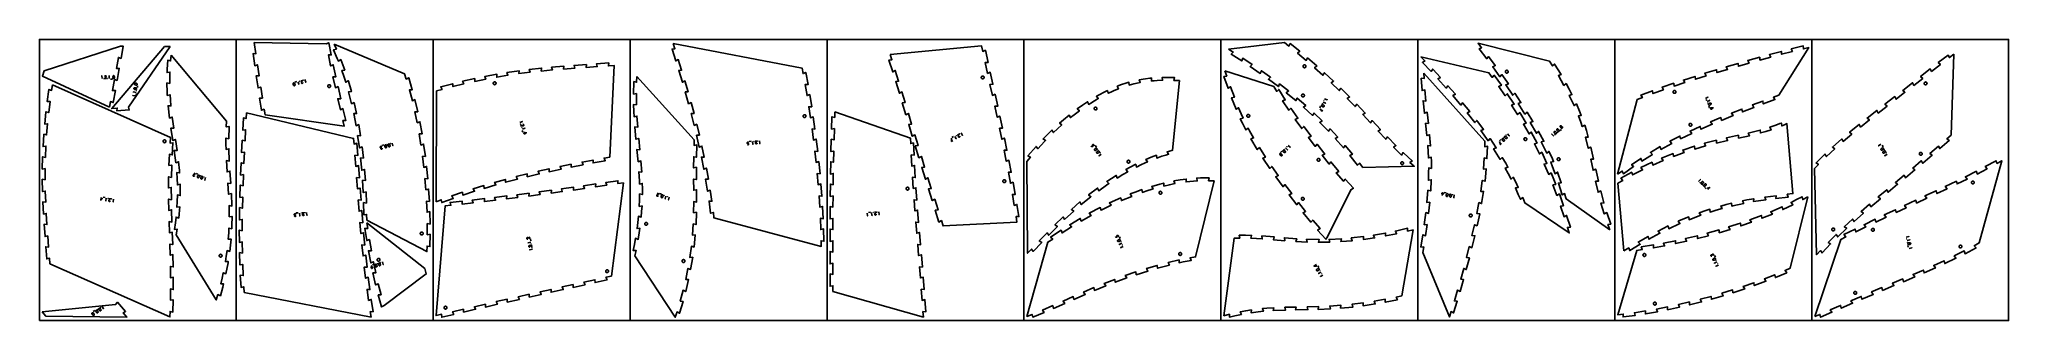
# Model space of a CAD drawing. Header units: millimetres. Extents: x -7025 to -25, y -6913 to -5913.
import ezdxf

# ---------------------------------------------------------------- set-up
doc = ezdxf.new("R2010")
doc.units = ezdxf.units.MM
doc.header["$MEASUREMENT"] = 0
for name, color, linetype, true_color in [('nest_4staples$re_engrave', 5, 'Continuous', 0x0000ff), ('nest_4staples$re_inner_cut', 3, 'Continuous', 0x00ff00), ('nest_4staples$re_outer_cut', 1, 'Continuous', 0xff0000), ('nest_4staples$sheet', 18, 'Continuous', 0x000000)]:
    doc.layers.add(name, color=color, linetype=linetype, true_color=true_color)

msp = doc.modelspace()

# ---------------------------------------------------------------- linework, layer by layer
at = {"layer": 'nest_4staples$re_engrave'}
for points in [[(-6803.6, -6042.6), (-6802.2, -6042.5), (-6802, -6052.3)], [(-6792.5, -6044.8), (-6792.3, -6044.3), (-6792.1, -6043.6), (-6791.8, -6043.2), (-6791.4, -6042.8), (-6790.6, -6042.3), (-6789.6, -6042), (-6789.1, -6042), (-6788.6, -6042.2), (-6788, -6042.4), (-6787.6, -6042.8), (-6786.9, -6043.7), (-6786.7, -6044.2), (-6786.6, -6044.7), (-6786.6, -6045.1), (-6786.7, -6045.7), (-6786.8, -6046), (-6786.9, -6046.1), (-6787.1, -6046.5), (-6792.1, -6052.2), (-6786.3, -6052.1)], [(-6778.1, -6042.2), (-6776.7, -6042.1), (-6776.5, -6051.9)], [(-6772, -6053.9), (-6765.2, -6053.8)], [(-6676.3, -6084.4), (-6675.4, -6077.6)], [(-6110, -6062.7), (-6116.5, -6064.7)], [(-6100.9, -6072.2), (-6102.2, -6072.6), (-6105.1, -6063.3)], [(-6087.8, -6065.7), (-6087.8, -6066.2), (-6087.8, -6066.9), (-6088, -6067.5), (-6088.2, -6067.9), (-6088.9, -6068.7), (-6089.7, -6069.1), (-6090.3, -6069.3), (-6090.8, -6069.3), (-6091.4, -6069.2), (-6092, -6069), (-6092.8, -6068.3), (-6093.2, -6067.9), (-6093.4, -6067.4), (-6093.5, -6066.4), (-6093.5, -6066.1), (-6093.5, -6066), (-6093.4, -6065.5), (-6090.2, -6058.7), (-6095.8, -6060.4)], [(-6076.5, -6064.7), (-6077.8, -6065.2), (-6080.7, -6055.8)], [(-6692.1, -6114), (-6692, -6112.6), (-6682.3, -6113.9)], [(-6690.5, -6101.4), (-6690.3, -6099.9), (-6680.6, -6101.2)], [(-2470.3, -6150.4), (-2473.2, -6156.6)], [(-2463.4, -6163.5), (-2465.7, -6168.6), (-2472.4, -6159.8)], [(-2451.8, -6138.4), (-2452.4, -6139.7), (-2461.2, -6135.6)], [(-2446.4, -6126.8), (-2447, -6128.1), (-2455.9, -6124)], [(-1094.1, -6116.8), (-1093.5, -6118.1), (-1102.3, -6122.5)], [(-1088.5, -6128.3), (-1087.8, -6129.6), (-1096.6, -6133.9)], [(-1090.7, -6150.3), (-1087.7, -6156.3)], [(-1074.2, -6156.7), (-1080.6, -6156), (-1081.2, -6156), (-1081.8, -6156), (-1082.2, -6156), (-1083, -6156.4), (-1083.5, -6156.9), (-1083.9, -6157.5), (-1084.1, -6158.2), (-1084.1, -6159), (-1083.9, -6159.7), (-1083.6, -6160.4), (-1083, -6160.9), (-1082.3, -6161.4), (-1081.5, -6161.5), (-1080.8, -6161.5), (-1080.1, -6161.2), (-1079.4, -6160.7), (-1079, -6160), (-1078.7, -6159.3), (-1078.7, -6158.4), (-1078.9, -6157.8), (-1079.3, -6157), (-1079.7, -6156.7), (-1080.1, -6156.4), (-1080.6, -6156.1), (-1081.1, -6155.9)], [(-5308.1, -6203.3), (-5307.6, -6204.7), (-5316.7, -6208.1)], [(-5306.4, -6214.6), (-5305.9, -6214.5), (-5305.2, -6214.5), (-5304.6, -6214.6), (-5304.1, -6214.9), (-5303.4, -6215.5), (-5302.8, -6216.3), (-5302.7, -6216.8), (-5302.6, -6217.4), (-5302.7, -6218), (-5302.8, -6218.5), (-5303.5, -6219.4), (-5303.9, -6219.8), (-5304.3, -6220), (-5305.3, -6220.2), (-5305.6, -6220.3), (-5305.7, -6220.3), (-5306.2, -6220.2), (-5313.2, -6217.4), (-5311.2, -6222.9)], [(-5299.1, -6227.2), (-5298.6, -6228.5), (-5307.7, -6232)], [(-5805.9, -6300.2), (-5806.2, -6301.2), (-5806.5, -6301.8), (-5807, -6302.3), (-5807.8, -6302.7), (-5808.7, -6302.8), (-5809.6, -6302.6), (-5810.4, -6302), (-5810.8, -6301.2), (-5810.8, -6300.3), (-5810.5, -6299.4), (-5809.8, -6298.8), (-5809, -6298.3), (-5810.4, -6298.3), (-5811.6, -6298.1), (-5812.3, -6297.5), (-5812.8, -6296.7), (-5812.9, -6296), (-5812.9, -6295.3), (-5812.8, -6294.7), (-5812.5, -6294.1), (-5811.6, -6293.3), (-5810.3, -6292.7), (-5809.4, -6292.6), (-5808.6, -6292.9), (-5808, -6293.3), (-5807.2, -6294.1)], [(-5800.1, -6287.9), (-5806.6, -6289.8)], [(-5766.6, -6290.5), (-5768, -6290.9), (-5770.7, -6281.5)], [(-5308, -6236.9), (-5305.6, -6243.3)], [(-5292.2, -6244.9), (-5298.5, -6243.6), (-5299.1, -6243.5), (-5299.7, -6243.5), (-5300.1, -6243.5), (-5300.9, -6243.8), (-5301.4, -6244.2), (-5301.9, -6244.8), (-5302.2, -6245.5), (-5302.3, -6246.2), (-5302.2, -6247), (-5301.9, -6247.7), (-5301.4, -6248.3), (-5300.7, -6248.8), (-5299.9, -6249), (-5299.2, -6249), (-5298.5, -6248.8), (-5297.8, -6248.4), (-5297.2, -6247.8), (-5296.9, -6247.1), (-5296.8, -6246.3), (-5297, -6245.6), (-5297.3, -6244.8), (-5297.6, -6244.4), (-5298, -6244.1), (-5298.4, -6243.8), (-5299, -6243.5)], [(-4507.8, -6288.1), (-4504.1, -6287.7), (-4503.6, -6283.5), (-4504.2, -6283.7), (-4505.1, -6284), (-4505.9, -6284), (-4506.5, -6283.9), (-4507.2, -6283.7), (-4507.7, -6283.4), (-4508.2, -6282.8), (-4508.6, -6282.1), (-4508.7, -6281.4), (-4508.7, -6280.6), (-4508.5, -6279.8), (-4508.1, -6279.1), (-4507.6, -6278.4), (-4506.9, -6278), (-4506, -6277.7), (-4505.2, -6277.8), (-4504.4, -6278), (-4503.7, -6278.5), (-4503.3, -6278.9), (-4503.1, -6279.2), (-4503, -6279.4)], [(-4494.8, -6274.8), (-4501.5, -6275.5)], [(-4487.6, -6285.9), (-4489, -6286), (-4490.1, -6276.3)], [(-4473.5, -6282), (-4473.6, -6282.5), (-4473.8, -6283.1), (-4474.1, -6283.6), (-4474.4, -6284.1), (-4475.2, -6284.7), (-4476.1, -6285), (-4476.7, -6285), (-4477.2, -6284.9), (-4477.8, -6284.7), (-4478.2, -6284.4), (-4479, -6283.6), (-4479.2, -6283.1), (-4479.4, -6282.6), (-4479.3, -6281.6), (-4479.2, -6281.3), (-4479.2, -6281.2), (-4479, -6280.8), (-4474.6, -6274.7), (-4480.4, -6275.3)], [(-4462.2, -6283.2), (-4463.7, -6283.3), (-4464.7, -6273.6)], [(-3777.1, -6272.8), (-3782, -6275.5), (-3782.2, -6264.4)], [(-3774.9, -6258.2), (-3780.9, -6261.4)], [(-3764, -6265.7), (-3765.3, -6266.3), (-3770, -6257.8)], [(-3752.5, -6256.6), (-3752.4, -6257.1), (-3752.3, -6257.8), (-3752.4, -6258.4), (-3752.5, -6258.9), (-3753, -6259.7), (-3753.7, -6260.4), (-3754.2, -6260.6), (-3754.8, -6260.8), (-3755.4, -6260.8), (-3755.9, -6260.7), (-3756.9, -6260.2), (-3757.4, -6259.8), (-3757.7, -6259.4), (-3758, -6258.5), (-3758, -6258.2), (-3758.1, -6258.1), (-3758.1, -6257.6), (-3756.3, -6250.3), (-3761.4, -6253.1)], [(-3741.6, -6253.4), (-3742.9, -6254.1), (-3747.6, -6245.5)], [(-3285.5, -6291.9), (-3283.2, -6294.8), (-3279.4, -6292.9), (-3279.9, -6292.5), (-3280.6, -6291.9), (-3281, -6291.3), (-3281.3, -6290.7), (-3281.5, -6290), (-3281.5, -6289.4), (-3281.3, -6288.7), (-3280.9, -6288), (-3280.3, -6287.5), (-3279.6, -6287.1), (-3278.9, -6286.9), (-3278.1, -6286.8), (-3277.2, -6286.9), (-3276.5, -6287.3), (-3275.8, -6287.9), (-3275.4, -6288.5), (-3275.2, -6289.4), (-3275.2, -6290.2), (-3275.4, -6290.8), (-3275.5, -6291.1), (-3275.6, -6291.2)], [(-3267.3, -6295.8), (-3271.6, -6290.5)], [(-2586.5, -6304.6), (-2587.5, -6305.6), (-2594.5, -6298.8)], [(-2577.6, -6295.4), (-2578.6, -6296.4), (-2585.6, -6289.6)], [(-1827.3, -6283.2), (-1831.3, -6287.1), (-1834.5, -6276.5)], [(-1829.2, -6268.5), (-1834, -6273.3)], [(-1798.5, -6254.8), (-1799.5, -6255.9), (-1806.3, -6248.9)], [(-1649.5, -6250.3), (-1648.4, -6249.3), (-1641.7, -6256.4)], [(-1618.4, -6237.3), (-1613.5, -6232.7)], [(-485.9, -6292.2), (-486.6, -6291), (-478.3, -6285.9)], [(-470.4, -6294.8), (-474, -6289)], [(-3257, -6327.7), (-3257.8, -6326.6), (-3250.2, -6320.5)], [(-2608, -6309.8), (-2612.8, -6314.6)], [(-463.8, -6327.8), (-464.6, -6326.6), (-456.3, -6321.4)], [(-6472.7, -6398), (-6473, -6398.4), (-6473.5, -6398.9), (-6473.9, -6399.3), (-6474.4, -6399.5), (-6475.4, -6399.7), (-6476.4, -6399.6), (-6476.9, -6399.4), (-6477.3, -6399.1), (-6477.7, -6398.6), (-6478.1, -6398.2), (-6478.4, -6397.1), (-6478.4, -6396.5), (-6478.3, -6396), (-6477.8, -6395.2), (-6477.6, -6394.9), (-6477.5, -6394.8), (-6477.2, -6394.5), (-6470.5, -6390.9), (-6476, -6389)], [(-6461.4, -6392), (-6467.8, -6389.8)], [(-6435.7, -6413.6), (-6437, -6413.1), (-6433.8, -6403.9)], [(-1121.1, -6409.9), (-1120, -6410.8), (-1126.4, -6418.2)], [(-1105, -6439.4), (-1099.9, -6443.9)], [(-1093.6, -6446.7), (-1086.9, -6439.1), (-1095.5, -6441.7), (-1090.9, -6445.7)], [(-6804.8, -6475.1), (-6806, -6485.1), (-6800.3, -6478.3), (-6806.4, -6477.5)], [(-6791.1, -6474.8), (-6797.9, -6474)], [(-6786.7, -6487.2), (-6788.1, -6487.1), (-6786.9, -6477.3)], [(-6772, -6486.6), (-6772.3, -6487.1), (-6772.6, -6487.7), (-6772.9, -6488.1), (-6773.4, -6488.5), (-6774.3, -6488.9), (-6775.2, -6489), (-6775.8, -6488.9), (-6776.3, -6488.7), (-6776.8, -6488.3), (-6777.2, -6487.9), (-6777.7, -6487), (-6777.9, -6486.4), (-6777.9, -6485.9), (-6777.8, -6485.5), (-6777.6, -6484.9), (-6777.5, -6484.7), (-6777.4, -6484.5), (-6777.1, -6484.2), (-6771.4, -6479.2), (-6777.2, -6478.5)], [(-6761.3, -6490.3), (-6762.7, -6490.2), (-6761.5, -6480.5)], [(-4824.5, -6468.9), (-4824.8, -6469.3), (-4825.3, -6469.9), (-4825.7, -6470.2), (-4826.2, -6470.5), (-4827.1, -6470.7), (-4828.1, -6470.6), (-4828.6, -6470.4), (-4829.1, -6470.1), (-4829.5, -6469.7), (-4829.9, -6469.2), (-4830.2, -6468.2), (-4830.2, -6467.6), (-4830.1, -6467.1), (-4829.7, -6466.2), (-4829.5, -6466), (-4829.4, -6465.8), (-4829.1, -6465.5), (-4822.5, -6461.8), (-4828.1, -6460)], [(-4813.4, -6462.7), (-4819.9, -6460.6)], [(-4799.2, -6479.6), (-4800.6, -6479.2), (-4797.6, -6469.9)], [(-4787.1, -6483.6), (-4788.4, -6483.1), (-4785.4, -6473.8)], [(-2039.1, -6468.4), (-2034.8, -6463.6), (-2034.4, -6463.2), (-2034.1, -6462.7), (-2033.9, -6462.3), (-2033.7, -6461.5), (-2033.8, -6460.8), (-2034.1, -6460.1), (-2034.5, -6459.5), (-2035.1, -6459), (-2035.8, -6458.7), (-2036.6, -6458.6), (-2037.4, -6458.7), (-2038.1, -6459.1), (-2038.8, -6459.6), (-2039.1, -6460.2), (-2039.3, -6461), (-2039.3, -6461.8), (-2039, -6462.5), (-2038.6, -6463.2), (-2037.9, -6463.7), (-2037.2, -6463.9), (-2036.4, -6464), (-2035.9, -6464), (-2035.4, -6463.8), (-2034.9, -6463.6), (-2034.4, -6463.2)], [(-2024.2, -6458.9), (-2030.9, -6457.7)], [(-1995.2, -6475.9), (-1996.6, -6475.7), (-1994.9, -6466)], [(-6112.5, -6540.5), (-6113, -6541.4), (-6113.4, -6541.9), (-6114, -6542.4), (-6114.9, -6542.6), (-6115.8, -6542.5), (-6116.6, -6542.2), (-6117.2, -6541.5), (-6117.5, -6540.6), (-6117.4, -6539.7), (-6116.9, -6538.9), (-6116.2, -6538.4), (-6115.3, -6538.1), (-6116.7, -6537.8), (-6117.7, -6537.4), (-6118.4, -6536.7), (-6118.7, -6535.8), (-6118.7, -6535.1), (-6118.6, -6534.4), (-6118.3, -6533.9), (-6117.9, -6533.3), (-6116.9, -6532.7), (-6115.5, -6532.3), (-6114.7, -6532.4), (-6113.9, -6532.8), (-6113.4, -6533.4), (-6112.8, -6534.2)], [(-6104.7, -6529.4), (-6111.4, -6530.1)], [(-6097.5, -6540.5), (-6098.9, -6540.6), (-6100, -6530.9)], [(-6083.4, -6536.6), (-6083.5, -6537.1), (-6083.7, -6537.8), (-6084, -6538.3), (-6084.3, -6538.7), (-6085.1, -6539.3), (-6086, -6539.6), (-6086.6, -6539.6), (-6087.1, -6539.6), (-6087.7, -6539.4), (-6088.1, -6539.1), (-6088.9, -6538.2), (-6089.1, -6537.7), (-6089.3, -6537.2), (-6089.2, -6536.2), (-6089.1, -6535.9), (-6089.1, -6535.8), (-6088.9, -6535.4), (-6084.5, -6529.3), (-6090.3, -6529.9)], [(-6072.1, -6537.8), (-6073.6, -6538), (-6074.6, -6528.2)], [(-4079.8, -6540), (-4081.3, -6540.2), (-4082.3, -6530.5)], [(-4070.8, -6527.2), (-4077.5, -6527.9)], [(-4063.6, -6538.3), (-4065.1, -6538.5), (-4066.1, -6528.7)], [(-4049.5, -6534.4), (-4049.6, -6534.9), (-4049.8, -6535.6), (-4050.1, -6536.1), (-4050.4, -6536.5), (-4051.2, -6537.1), (-4052.1, -6537.4), (-4052.7, -6537.5), (-4053.2, -6537.4), (-4053.8, -6537.2), (-4054.3, -6536.9), (-4055, -6536.1), (-4055.3, -6535.5), (-4055.4, -6535), (-4055.3, -6534.1), (-4055.3, -6533.8), (-4055.2, -6533.6), (-4055, -6533.2), (-4050.6, -6527.1), (-4056.4, -6527.7)], [(-4038.3, -6535.7), (-4039.7, -6535.8), (-4040.7, -6526.1)], [(-5288.7, -6623), (-5289.2, -6623), (-5289.9, -6622.9), (-5290.4, -6622.7), (-5290.9, -6622.4), (-5291.6, -6621.8), (-5292.1, -6620.9), (-5292.2, -6620.3), (-5292.2, -6619.8), (-5292, -6619.2), (-5291.8, -6618.7), (-5291.1, -6617.8), (-5290.6, -6617.5), (-5290.2, -6617.3), (-5289.2, -6617.2), (-5288.9, -6617.2), (-5288.7, -6617.2), (-5288.3, -6617.4), (-5281.6, -6620.8), (-5283.1, -6615.2)], [(-5287.3, -6637.7), (-5287.7, -6636.4), (-5278.2, -6633.9)], [(-5281.4, -6651.1), (-5281.9, -6651.1), (-5282.6, -6651), (-5283.1, -6650.8), (-5283.6, -6650.5), (-5284.3, -6649.9), (-5284.7, -6649), (-5284.8, -6648.5), (-5284.8, -6647.9), (-5284.7, -6647.3), (-5284.5, -6646.8), (-5283.8, -6645.9), (-5283.3, -6645.6), (-5282.8, -6645.4), (-5281.9, -6645.3), (-5281.6, -6645.3), (-5281.4, -6645.4), (-5281, -6645.5), (-5274.3, -6649), (-5275.8, -6643.3)], [(-5277.4, -6629), (-5279.1, -6622.4)], [(-3199.6, -6613.2), (-3198, -6616.5), (-3193.9, -6615.5), (-3194.3, -6615.1), (-3194.8, -6614.3), (-3195.1, -6613.6), (-3195.2, -6612.9), (-3195.2, -6612.3), (-3195.1, -6611.7), (-3194.7, -6611), (-3194.2, -6610.4), (-3193.5, -6610.1), (-3192.8, -6609.8), (-3192, -6609.8), (-3191.2, -6609.9), (-3190.4, -6610.2), (-3189.8, -6610.7), (-3189.2, -6611.4), (-3189, -6612.2), (-3188.9, -6613.1), (-3189.2, -6613.9), (-3189.4, -6614.4), (-3189.7, -6614.7), (-3189.8, -6614.8)], [(-3185.4, -6643), (-3186, -6641.7), (-3177.2, -6637.5)], [(-3182.8, -6621.1), (-3185.7, -6614.9)], [(-3180, -6654.6), (-3180.6, -6653.3), (-3171.7, -6649.1)], [(-379.5, -6612.2), (-379.1, -6613.6), (-388.6, -6616)], [(-376.3, -6624.6), (-376, -6626), (-385.5, -6628.4)], [(-383.1, -6645.6), (-381.4, -6652.2)], [(-5843.4, -6717.2), (-5843.9, -6719), (-5844.4, -6720.6), (-5844.7, -6722.1), (-5845, -6723.3), (-5845.2, -6724), (-5845.2, -6724.4), (-5845.1, -6725), (-5844.9, -6725.6), (-5844.5, -6726.2), (-5844.1, -6726.6), (-5843.6, -6727), (-5843, -6727.2), (-5842.4, -6727.3), (-5841.7, -6727.3), (-5841.1, -6727.1), (-5840.5, -6726.7), (-5840, -6726.1), (-5839.6, -6725.4), (-5839.5, -6724.7), (-5839.6, -6723.9), (-5839.9, -6723.1), (-5840.4, -6722.4), (-5840.9, -6722), (-5841.5, -6721.7), (-5842.2, -6721.7), (-5843, -6721.8), (-5843.6, -6722.1), (-5844.2, -6722.4), (-5844.7, -6722.9), (-5845, -6723.6), (-5845.2, -6724.2), (-5845.2, -6724.6)], [(-5834.5, -6712), (-5840.9, -6714.2)], [(-5800.9, -6712.9), (-5802.2, -6713.4), (-5805.4, -6704.2)], [(-5280.9, -6662.4), (-5281.2, -6661.1), (-5271.8, -6658.6)], [(-2485.4, -6713.7), (-2493.9, -6719), (-2485, -6719.2), (-2488.2, -6713.9)], [(-2476.6, -6724.2), (-2480.2, -6718.4)], [(-1080.1, -6683.6), (-1081.1, -6683.4), (-1081.7, -6683.2), (-1082.3, -6682.7), (-1082.8, -6682), (-1083.1, -6681.1), (-1082.9, -6680.2), (-1082.5, -6679.4), (-1081.8, -6678.8), (-1080.9, -6678.7), (-1080, -6678.9), (-1079.2, -6679.4), (-1078.6, -6680.2), (-1078.9, -6678.8), (-1078.8, -6677.6), (-1078.4, -6676.8), (-1077.6, -6676.2), (-1076.9, -6676), (-1076.3, -6675.8), (-1075.6, -6675.9), (-1075, -6676.1), (-1074, -6676.9), (-1073.3, -6678.1), (-1073.1, -6678.9), (-1073.2, -6679.8), (-1073.6, -6680.5), (-1074.2, -6681.3)], [(-1069.9, -6709.3), (-1070.5, -6708), (-1061.6, -6703.9)], [(-1067, -6687.4), (-1069.9, -6681.2)], [(-1064.5, -6720.9), (-1065.1, -6719.6), (-1056.3, -6715.5)], [(-369.1, -6652.7), (-368.8, -6654.1), (-378.2, -6656.5)], [(-2476.9, -6746.3), (-2477.6, -6745.1), (-2469.3, -6740)], [(-2470.2, -6757.2), (-2470.9, -6756), (-2462.6, -6750.8)], [(-6827.9, -6877.2), (-6833.5, -6880.9)], [(-6795, -6869.9), (-6796.2, -6870.7), (-6801.6, -6862.5)]]:
    msp.add_lwpolyline(points, dxfattribs=at)
for points in [[(-6795.6, -6051.8), (-6795.4, -6051.8), (-6795.3, -6052), (-6795.4, -6052.1), (-6795.6, -6052.2), (-6795.7, -6052.2), (-6795.8, -6052), (-6795.8, -6051.8)], [(-6782.8, -6051.6), (-6782.6, -6051.6), (-6782.6, -6051.8), (-6782.6, -6052), (-6782.8, -6052), (-6783, -6052), (-6783, -6051.8), (-6783, -6051.6)], [(-6759.9, -6046.3), (-6760.7, -6046.4), (-6761.4, -6046.6), (-6762.2, -6046.9), (-6762.7, -6047.3), (-6763.2, -6047.9), (-6763.5, -6048.5), (-6763.6, -6049.1), (-6763.4, -6050), (-6763, -6050.7), (-6762.4, -6051.3), (-6761.7, -6051.7), (-6760.7, -6051.9), (-6759.9, -6051.9), (-6759.2, -6051.7), (-6758.6, -6051.4), (-6758.1, -6051), (-6757.7, -6050.4), (-6757.4, -6049.7), (-6757.3, -6049), (-6757.4, -6048.4), (-6757.7, -6047.9), (-6758, -6047.4), (-6758.4, -6047.1), (-6758.9, -6046.7), (-6759.5, -6046.5), (-6760.3, -6046.4), (-6761.1, -6046.3), (-6761.7, -6046), (-6762.3, -6045.5), (-6762.8, -6044.9), (-6763, -6044.3), (-6763.1, -6043.9), (-6763, -6043.5), (-6762.8, -6042.8), (-6762.3, -6042.3), (-6761.8, -6041.9), (-6761.1, -6041.7), (-6760.4, -6041.6), (-6759.7, -6041.7), (-6759.1, -6042), (-6758.6, -6042.3), (-6758.2, -6042.8), (-6758, -6043.4), (-6758, -6044), (-6758.1, -6044.5), (-6758.3, -6045.1), (-6758.9, -6045.7), (-6759.4, -6046.1)], [(-6679.3, -6090.3), (-6679.9, -6090.8), (-6680.8, -6091.2), (-6681.8, -6091.4), (-6681.9, -6091.4), (-6682.1, -6091.4), (-6682.4, -6091.4), (-6682.8, -6091.4), (-6684.1, -6091.3), (-6685.3, -6091.1), (-6685.8, -6090.9), (-6686.1, -6090.8), (-6686.4, -6090.8), (-6686.5, -6090.7), (-6687.6, -6090.2), (-6688, -6089.8), (-6688.2, -6089.6), (-6688.7, -6088.9), (-6688.9, -6088.2), (-6688.9, -6087.5), (-6688.7, -6086.7), (-6688.3, -6086), (-6687.8, -6085.6), (-6687, -6085.2), (-6686.4, -6085), (-6685.5, -6084.9), (-6684.7, -6084.9), (-6683.7, -6085), (-6682.7, -6085.1), (-6681.9, -6085.3), (-6681.1, -6085.5), (-6680.5, -6085.7), (-6679.9, -6086.1), (-6679.4, -6086.6), (-6679, -6087.1), (-6678.8, -6087.6), (-6678.6, -6088.2), (-6678.6, -6088.8), (-6678.9, -6089.6)], [(-6677.2, -6074.2), (-6677.8, -6074.6), (-6678.6, -6075), (-6679.6, -6075.2), (-6679.7, -6075.3), (-6679.9, -6075.3), (-6680.3, -6075.3), (-6680.7, -6075.3), (-6681.9, -6075.2), (-6683.2, -6074.9), (-6683.6, -6074.8), (-6684, -6074.7), (-6684.2, -6074.6), (-6684.4, -6074.6), (-6685.5, -6074), (-6685.8, -6073.7), (-6686.1, -6073.5), (-6686.6, -6072.7), (-6686.7, -6072.1), (-6686.8, -6071.4), (-6686.6, -6070.6), (-6686.2, -6069.9), (-6685.7, -6069.5), (-6684.9, -6069.1), (-6684.3, -6068.9), (-6683.3, -6068.8), (-6682.6, -6068.8), (-6681.6, -6068.8), (-6680.6, -6069), (-6679.8, -6069.1), (-6679, -6069.4), (-6678.4, -6069.6), (-6677.8, -6069.9), (-6677.3, -6070.5), (-6676.9, -6071), (-6676.6, -6071.5), (-6676.5, -6072.1), (-6676.5, -6072.7), (-6676.7, -6073.4)], [(-6118.9, -6067.7), (-6118.3, -6068.1), (-6117.6, -6068.6), (-6116.9, -6069.5), (-6116.9, -6069.6), (-6116.8, -6069.8), (-6116.6, -6070.1), (-6116.5, -6070.5), (-6116, -6071.6), (-6115.7, -6072.8), (-6115.7, -6073.3), (-6115.6, -6073.7), (-6115.6, -6073.9), (-6115.6, -6074.1), (-6115.6, -6075.3), (-6115.8, -6075.8), (-6115.9, -6076.1), (-6116.3, -6076.8), (-6116.9, -6077.3), (-6117.5, -6077.6), (-6118.3, -6077.7), (-6119.1, -6077.7), (-6119.7, -6077.4), (-6120.4, -6076.8), (-6120.8, -6076.3), (-6121.3, -6075.6), (-6121.6, -6074.9), (-6122, -6073.9), (-6122.3, -6073), (-6122.4, -6072.2), (-6122.6, -6071.3), (-6122.6, -6070.7), (-6122.5, -6070), (-6122.3, -6069.3), (-6122, -6068.7), (-6121.6, -6068.3), (-6121.1, -6067.9), (-6120.6, -6067.7), (-6119.8, -6067.6)], [(-6099, -6061.9), (-6099.1, -6061.9), (-6099.2, -6061.7), (-6099.2, -6061.5), (-6099.1, -6061.4), (-6098.9, -6061.4), (-6098.8, -6061.6), (-6098.8, -6061.8)], [(-6086.7, -6058.1), (-6086.9, -6058.1), (-6087, -6058), (-6087, -6057.8), (-6086.9, -6057.7), (-6086.7, -6057.7), (-6086.6, -6057.9), (-6086.6, -6058)], [(-6681.9, -6107.4), (-6681.8, -6107.3), (-6681.6, -6107.2), (-6681.4, -6107.3), (-6681.4, -6107.5), (-6681.5, -6107.6), (-6681.7, -6107.7), (-6681.8, -6107.6)], [(-6680.2, -6094.8), (-6680.1, -6094.6), (-6679.9, -6094.6), (-6679.8, -6094.6), (-6679.7, -6094.8), (-6679.8, -6095), (-6680, -6095), (-6680.1, -6094.9)], [(-2465.7, -6145.7), (-2465, -6145.4), (-2464.1, -6145.3), (-2463, -6145.4), (-2462.9, -6145.4), (-2462.7, -6145.4), (-2462.4, -6145.5), (-2462, -6145.7), (-2460.8, -6146.1), (-2459.7, -6146.7), (-2459.3, -6147), (-2459, -6147.2), (-2458.8, -6147.3), (-2458.7, -6147.4), (-2457.8, -6148.3), (-2457.5, -6148.7), (-2457.4, -6149), (-2457.1, -6149.8), (-2457.2, -6150.5), (-2457.3, -6151.2), (-2457.8, -6151.9), (-2458.3, -6152.4), (-2459, -6152.7), (-2459.8, -6152.8), (-2460.5, -6152.8), (-2461.4, -6152.7), (-2462.1, -6152.4), (-2463.1, -6152.1), (-2464, -6151.6), (-2464.7, -6151.2), (-2465.4, -6150.8), (-2465.9, -6150.4), (-2466.3, -6149.9), (-2466.7, -6149.2), (-2466.9, -6148.6), (-2467, -6148.1), (-2466.9, -6147.4), (-2466.8, -6146.9), (-2466.3, -6146.2)], [(-2463.5, -6141.7), (-2463.7, -6141.8), (-2463.8, -6141.8), (-2464, -6141.7), (-2464, -6141.5), (-2463.8, -6141.4), (-2463.6, -6141.4), (-2463.5, -6141.5)], [(-2458.2, -6130.1), (-2458.3, -6130.2), (-2458.5, -6130.2), (-2458.6, -6130.1), (-2458.6, -6129.9), (-2458.5, -6129.8), (-2458.3, -6129.8), (-2458.2, -6129.9)], [(-1099, -6128), (-1099, -6128.2), (-1099.1, -6128.4), (-1099.3, -6128.4), (-1099.4, -6128.2), (-1099.4, -6128.1), (-1099.3, -6127.9), (-1099.1, -6127.9)], [(-1093.3, -6139.5), (-1093.3, -6139.7), (-1093.4, -6139.8), (-1093.6, -6139.8), (-1093.7, -6139.7), (-1093.8, -6139.5), (-1093.6, -6139.4), (-1093.4, -6139.4)], [(-1091.5, -6143.7), (-1091.3, -6142.9), (-1090.9, -6142.2), (-1090.1, -6141.4), (-1090, -6141.3), (-1089.9, -6141.2), (-1089.6, -6141), (-1089.2, -6140.8), (-1088.2, -6140.2), (-1087, -6139.7), (-1086.5, -6139.5), (-1086.2, -6139.4), (-1086, -6139.3), (-1085.8, -6139.3), (-1084.6, -6139.2), (-1084.1, -6139.2), (-1083.8, -6139.3), (-1083, -6139.6), (-1082.5, -6140.1), (-1082, -6140.6), (-1081.8, -6141.4), (-1081.7, -6142.2), (-1081.9, -6142.8), (-1082.3, -6143.6), (-1082.7, -6144.1), (-1083.4, -6144.7), (-1084, -6145.1), (-1084.9, -6145.6), (-1085.8, -6146.1), (-1086.6, -6146.4), (-1087.4, -6146.6), (-1088, -6146.8), (-1088.7, -6146.8), (-1089.4, -6146.7), (-1090.1, -6146.5), (-1090.5, -6146.2), (-1091, -6145.8), (-1091.3, -6145.3), (-1091.5, -6144.5)], [(-5314, -6214), (-5314, -6214.2), (-5314.1, -6214.3), (-5314.3, -6214.3), (-5314.4, -6214.1), (-5314.4, -6214), (-5314.3, -6213.9), (-5314.1, -6213.9)], [(-5309.5, -6225.9), (-5309.5, -6226.1), (-5309.6, -6226.2), (-5309.8, -6226.2), (-5309.9, -6226.1), (-5309.9, -6225.9), (-5309.8, -6225.8), (-5309.6, -6225.8)], [(-1614.6, -6223.6), (-1615.1, -6224.2), (-1615.6, -6224.9), (-1615.9, -6225.6), (-1616, -6226.3), (-1616, -6227), (-1615.8, -6227.6), (-1615.4, -6228.2), (-1614.7, -6228.7), (-1613.9, -6229), (-1613.1, -6229), (-1612.3, -6228.8), (-1611.4, -6228.3), (-1610.9, -6227.7), (-1610.5, -6227.1), (-1610.2, -6226.5), (-1610.1, -6225.9), (-1610.2, -6225.2), (-1610.5, -6224.5), (-1610.9, -6223.9), (-1611.4, -6223.5), (-1611.9, -6223.3), (-1612.5, -6223.2), (-1613, -6223.2), (-1613.6, -6223.2), (-1614.2, -6223.5), (-1614.9, -6223.9), (-1615.5, -6224.4), (-1616.1, -6224.6), (-1616.9, -6224.7), (-1617.6, -6224.5), (-1618.2, -6224.3), (-1618.6, -6224), (-1618.8, -6223.7), (-1619.1, -6223), (-1619.1, -6222.2), (-1618.9, -6221.6), (-1618.6, -6221), (-1618.1, -6220.5), (-1617.5, -6220.1), (-1616.9, -6219.9), (-1616.3, -6219.8), (-1615.7, -6219.9), (-1615.1, -6220.2), (-1614.7, -6220.6), (-1614.4, -6221.1), (-1614.2, -6221.7), (-1614.2, -6222.5), (-1614.4, -6223.2)], [(-5793.5, -6288.3), (-5792.8, -6288.6), (-5792.1, -6289.2), (-5791.5, -6290.1), (-5791.4, -6290.2), (-5791.3, -6290.3), (-5791.2, -6290.6), (-5791, -6291), (-5790.6, -6292.2), (-5790.3, -6293.4), (-5790.3, -6293.9), (-5790.2, -6294.3), (-5790.2, -6294.5), (-5790.2, -6294.7), (-5790.3, -6295.9), (-5790.4, -6296.4), (-5790.5, -6296.7), (-5791, -6297.4), (-5791.5, -6297.8), (-5792.2, -6298.2), (-5793, -6298.3), (-5793.8, -6298.2), (-5794.4, -6297.9), (-5795, -6297.4), (-5795.5, -6296.9), (-5795.9, -6296.1), (-5796.2, -6295.4), (-5796.6, -6294.4), (-5796.9, -6293.4), (-5797, -6292.6), (-5797.1, -6291.8), (-5797.2, -6291.2), (-5797.1, -6290.5), (-5796.8, -6289.8), (-5796.5, -6289.2), (-5796.1, -6288.8), (-5795.6, -6288.4), (-5795.1, -6288.2), (-5794.3, -6288.1)], [(-5789, -6287.2), (-5789.2, -6287.2), (-5789.3, -6287.1), (-5789.3, -6286.9), (-5789.2, -6286.8), (-5789, -6286.8), (-5788.9, -6287), (-5788.9, -6287.1)], [(-5781.2, -6284.7), (-5780.5, -6285.1), (-5779.8, -6285.7), (-5779.2, -6286.5), (-5779.2, -6286.6), (-5779.1, -6286.8), (-5778.9, -6287.1), (-5778.8, -6287.5), (-5778.4, -6288.7), (-5778.1, -6289.9), (-5778, -6290.4), (-5778, -6290.7), (-5777.9, -6291), (-5777.9, -6291.1), (-5778, -6292.3), (-5778.2, -6292.8), (-5778.3, -6293.2), (-5778.7, -6293.9), (-5779.3, -6294.3), (-5779.9, -6294.6), (-5780.7, -6294.7), (-5781.5, -6294.7), (-5782.1, -6294.4), (-5782.8, -6293.8), (-5783.2, -6293.3), (-5783.7, -6292.5), (-5784, -6291.8), (-5784.3, -6290.9), (-5784.6, -6289.9), (-5784.8, -6289.1), (-5784.9, -6288.3), (-5784.9, -6287.7), (-5784.8, -6287), (-5784.5, -6286.3), (-5784.2, -6285.7), (-5783.9, -6285.3), (-5783.4, -6284.9), (-5782.8, -6284.7), (-5782.1, -6284.6)], [(-5776.8, -6283.7), (-5776.9, -6283.7), (-5777.1, -6283.5), (-5777, -6283.4), (-5776.9, -6283.2), (-5776.7, -6283.3), (-5776.6, -6283.4), (-5776.6, -6283.6)], [(-4483.8, -6276.1), (-4483.9, -6276.1), (-4484, -6275.9), (-4484, -6275.7), (-4483.8, -6275.6), (-4483.7, -6275.7), (-4483.6, -6275.9), (-4483.6, -6276)], [(-4471.1, -6274.7), (-4471.2, -6274.7), (-4471.3, -6274.5), (-4471.3, -6274.4), (-4471.1, -6274.3), (-4471, -6274.3), (-4470.9, -6274.5), (-4470.9, -6274.7)], [(-3764.2, -6255.1), (-3764.4, -6255.2), (-3764.5, -6255.1), (-3764.6, -6254.9), (-3764.5, -6254.7), (-3764.3, -6254.7), (-3764.1, -6254.8), (-3764.1, -6255)], [(-3753, -6249), (-3753.2, -6249.1), (-3753.3, -6248.9), (-3753.4, -6248.8), (-3753.3, -6248.6), (-3753.1, -6248.6), (-3752.9, -6248.7), (-3752.9, -6248.9)], [(-3265.2, -6302.1), (-3265.2, -6302.8), (-3265.5, -6303.7), (-3266.1, -6304.6), (-3266.1, -6304.6), (-3266.3, -6304.8), (-3266.5, -6305), (-3266.8, -6305.3), (-3267.7, -6306.2), (-3268.7, -6306.9), (-3269.2, -6307.1), (-3269.5, -6307.3), (-3269.7, -6307.5), (-3269.8, -6307.5), (-3271, -6307.9), (-3271.5, -6308), (-3271.8, -6308), (-3272.7, -6307.8), (-3273.3, -6307.5), (-3273.8, -6307), (-3274.2, -6306.3), (-3274.5, -6305.6), (-3274.4, -6304.9), (-3274.2, -6304.1), (-3273.9, -6303.5), (-3273.3, -6302.7), (-3272.8, -6302.2), (-3272, -6301.5), (-3271.2, -6300.9), (-3270.6, -6300.4), (-3269.8, -6300), (-3269.3, -6299.7), (-3268.6, -6299.6), (-3267.8, -6299.5), (-3267.2, -6299.6), (-3266.7, -6299.8), (-3266.1, -6300.1), (-3265.7, -6300.5), (-3265.3, -6301.2)], [(-2589.8, -6294.6), (-2590, -6294.6), (-2590.2, -6294.6), (-2590.2, -6294.4), (-2590.1, -6294.2), (-2590, -6294.2), (-2589.8, -6294.2), (-2589.7, -6294.4)], [(-1823.1, -6265.7), (-1822.4, -6265.7), (-1821.5, -6265.9), (-1820.5, -6266.3), (-1820.5, -6266.4), (-1820.3, -6266.5), (-1820, -6266.7), (-1819.7, -6267), (-1818.8, -6267.8), (-1818, -6268.7), (-1817.7, -6269.1), (-1817.4, -6269.4), (-1817.3, -6269.6), (-1817.2, -6269.7), (-1816.7, -6270.9), (-1816.6, -6271.4), (-1816.5, -6271.7), (-1816.6, -6272.5), (-1816.9, -6273.2), (-1817.3, -6273.8), (-1817.9, -6274.3), (-1818.7, -6274.6), (-1819.3, -6274.6), (-1820.2, -6274.4), (-1820.8, -6274.2), (-1821.6, -6273.7), (-1822.2, -6273.3), (-1823, -6272.6), (-1823.7, -6271.9), (-1824.2, -6271.2), (-1824.7, -6270.5), (-1825, -6270), (-1825.3, -6269.4), (-1825.4, -6268.6), (-1825.3, -6268), (-1825.2, -6267.4), (-1825, -6266.9), (-1824.6, -6266.4), (-1824, -6266)], [(-1819.7, -6262.7), (-1819.9, -6262.8), (-1820.1, -6262.7), (-1820.1, -6262.5), (-1820.1, -6262.4), (-1819.9, -6262.3), (-1819.7, -6262.4), (-1819.7, -6262.5)], [(-1814, -6256.7), (-1813.3, -6256.7), (-1812.4, -6256.9), (-1811.4, -6257.4), (-1811.4, -6257.4), (-1811.2, -6257.6), (-1810.9, -6257.8), (-1810.6, -6258), (-1809.7, -6258.9), (-1808.9, -6259.8), (-1808.5, -6260.2), (-1808.3, -6260.5), (-1808.2, -6260.7), (-1808.1, -6260.8), (-1807.6, -6261.9), (-1807.5, -6262.4), (-1807.4, -6262.8), (-1807.5, -6263.6), (-1807.8, -6264.3), (-1808.2, -6264.8), (-1808.8, -6265.3), (-1809.6, -6265.6), (-1810.2, -6265.7), (-1811.1, -6265.5), (-1811.7, -6265.2), (-1812.5, -6264.8), (-1813.1, -6264.3), (-1813.9, -6263.6), (-1814.6, -6262.9), (-1815.1, -6262.3), (-1815.6, -6261.6), (-1815.9, -6261.1), (-1816.2, -6260.4), (-1816.3, -6259.7), (-1816.2, -6259), (-1816.1, -6258.5), (-1815.9, -6257.9), (-1815.5, -6257.5), (-1814.9, -6257)], [(-1810.6, -6253.7), (-1810.8, -6253.8), (-1810.9, -6253.7), (-1811, -6253.6), (-1811, -6253.4), (-1810.8, -6253.3), (-1810.6, -6253.4), (-1810.5, -6253.6)], [(-1633.8, -6248.8), (-1634.6, -6248.8), (-1635.5, -6248.5), (-1636.4, -6248.1), (-1636.5, -6248), (-1636.7, -6247.9), (-1636.9, -6247.7), (-1637.3, -6247.4), (-1638.1, -6246.5), (-1639, -6245.6), (-1639.2, -6245.2), (-1639.4, -6244.9), (-1639.6, -6244.7), (-1639.7, -6244.6), (-1640, -6244), (-1640.1, -6243.4), (-1640.2, -6242.9), (-1640.3, -6242.6), (-1640.2, -6241.7), (-1639.9, -6241.1), (-1639.5, -6240.6), (-1638.8, -6240), (-1638.1, -6239.8), (-1637.4, -6239.7), (-1636.6, -6239.9), (-1636, -6240.2), (-1635.2, -6240.7), (-1634.6, -6241.1), (-1633.9, -6241.9), (-1633.2, -6242.6), (-1632.6, -6243.2), (-1632.2, -6243.9), (-1631.9, -6244.4), (-1631.6, -6245.1), (-1631.6, -6245.9), (-1631.6, -6246.5), (-1631.7, -6247.1), (-1632, -6247.6), (-1632.4, -6248.1), (-1633, -6248.5)], [(-1637.3, -6251.7), (-1637.1, -6251.6), (-1637, -6251.7), (-1636.9, -6251.9), (-1637, -6252), (-1637.2, -6252.1), (-1637.3, -6252), (-1637.4, -6251.8)], [(-1624.5, -6240), (-1625.3, -6240), (-1626.2, -6239.8), (-1627.1, -6239.3), (-1627.2, -6239.3), (-1627.4, -6239.1), (-1627.6, -6238.9), (-1627.9, -6238.6), (-1628.8, -6237.8), (-1629.6, -6236.8), (-1629.9, -6236.4), (-1630.1, -6236.1), (-1630.3, -6235.9), (-1630.4, -6235.8), (-1630.6, -6235.3), (-1630.8, -6234.7), (-1630.9, -6234.2), (-1631, -6233.8), (-1630.9, -6233), (-1630.6, -6232.4), (-1630.2, -6231.8), (-1629.5, -6231.3), (-1628.8, -6231), (-1628.1, -6231), (-1627.3, -6231.2), (-1626.7, -6231.5), (-1625.9, -6232), (-1625.3, -6232.4), (-1624.5, -6233.1), (-1623.9, -6233.9), (-1623.3, -6234.5), (-1622.9, -6235.2), (-1622.6, -6235.7), (-1622.3, -6236.4), (-1622.2, -6237.1), (-1622.3, -6237.8), (-1622.4, -6238.3), (-1622.7, -6238.9), (-1623.1, -6239.3), (-1623.7, -6239.8)], [(-1628, -6242.9), (-1627.8, -6242.9), (-1627.7, -6243), (-1627.6, -6243.1), (-1627.7, -6243.3), (-1627.9, -6243.4), (-1628, -6243.3), (-1628.1, -6243.1)], [(-469, -6301.3), (-469.1, -6302.1), (-469.5, -6302.9), (-470.2, -6303.7), (-470.3, -6303.8), (-470.4, -6303.9), (-470.7, -6304.1), (-471, -6304.4), (-472, -6305.1), (-473.1, -6305.7), (-473.6, -6305.9), (-473.9, -6306.1), (-474.1, -6306.2), (-474.3, -6306.2), (-474.9, -6306.4), (-475.5, -6306.5), (-476, -6306.4), (-476.3, -6306.4), (-477.1, -6306.2), (-477.7, -6305.8), (-478.2, -6305.3), (-478.5, -6304.5), (-478.6, -6303.7), (-478.5, -6303.1), (-478.2, -6302.3), (-477.8, -6301.7), (-477.2, -6301.1), (-476.6, -6300.6), (-475.8, -6300), (-474.9, -6299.4), (-474.2, -6299.1), (-473.4, -6298.7), (-472.8, -6298.5), (-472.1, -6298.4), (-471.4, -6298.5), (-470.7, -6298.7), (-470.2, -6298.9), (-469.7, -6299.3), (-469.4, -6299.7), (-469.1, -6300.5)], [(-3257.2, -6312.1), (-3257.3, -6312.8), (-3257.6, -6313.7), (-3258.1, -6314.6), (-3258.2, -6314.6), (-3258.3, -6314.8), (-3258.5, -6315), (-3258.8, -6315.3), (-3259.8, -6316.2), (-3260.8, -6316.9), (-3261.2, -6317.1), (-3261.5, -6317.3), (-3261.8, -6317.5), (-3261.9, -6317.5), (-3263, -6317.9), (-3263.5, -6317.9), (-3263.9, -6318), (-3264.7, -6317.8), (-3265.3, -6317.5), (-3265.8, -6317), (-3266.3, -6316.3), (-3266.5, -6315.6), (-3266.5, -6314.9), (-3266.2, -6314.1), (-3265.9, -6313.5), (-3265.3, -6312.7), (-3264.8, -6312.2), (-3264.1, -6311.5), (-3263.3, -6310.9), (-3262.6, -6310.4), (-3261.9, -6310), (-3261.3, -6309.7), (-3260.6, -6309.6), (-3259.9, -6309.5), (-3259.3, -6309.6), (-3258.7, -6309.8), (-3258.2, -6310.1), (-3257.8, -6310.5), (-3257.4, -6311.2)], [(-3262.5, -6305.8), (-3262.6, -6305.6), (-3262.5, -6305.4), (-3262.3, -6305.4), (-3262.2, -6305.5), (-3262.1, -6305.6), (-3262.2, -6305.8), (-3262.4, -6305.8)], [(-3254.6, -6315.8), (-3254.6, -6315.6), (-3254.5, -6315.4), (-3254.4, -6315.4), (-3254.2, -6315.5), (-3254.2, -6315.6), (-3254.3, -6315.8), (-3254.4, -6315.8)], [(-2611.2, -6323.6), (-2610.7, -6323), (-2610.3, -6322.3), (-2610.1, -6321.6), (-2609.9, -6320.9), (-2610, -6320.2), (-2610.3, -6319.6), (-2610.6, -6319), (-2611.3, -6318.6), (-2612.1, -6318.3), (-2613, -6318.3), (-2613.8, -6318.6), (-2614.6, -6319.1), (-2615.1, -6319.7), (-2615.5, -6320.3), (-2615.8, -6320.9), (-2615.8, -6321.5), (-2615.7, -6322.3), (-2615.4, -6323), (-2615, -6323.5), (-2614.5, -6323.9), (-2613.9, -6324.1), (-2613.3, -6324.2), (-2612.9, -6324.2), (-2612.2, -6324), (-2611.7, -6323.8), (-2611, -6323.3), (-2610.4, -6322.8), (-2609.8, -6322.6), (-2608.9, -6322.5), (-2608.2, -6322.6), (-2607.7, -6322.8), (-2607.3, -6323.1), (-2607, -6323.4), (-2606.7, -6324), (-2606.7, -6324.8), (-2606.8, -6325.4), (-2607.2, -6326), (-2607.6, -6326.6), (-2608.2, -6327), (-2608.7, -6327.2), (-2609.3, -6327.3), (-2610, -6327.2), (-2610.5, -6327), (-2611, -6326.6), (-2611.3, -6326.2), (-2611.5, -6325.6), (-2611.5, -6324.8), (-2611.4, -6324.1)], [(-2602.1, -6306.8), (-2601.3, -6306.7), (-2600.4, -6306.9), (-2599.5, -6307.4), (-2599.4, -6307.4), (-2599.2, -6307.5), (-2598.9, -6307.7), (-2598.6, -6308), (-2597.7, -6308.8), (-2596.8, -6309.7), (-2596.5, -6310.1), (-2596.3, -6310.4), (-2596.1, -6310.6), (-2596, -6310.7), (-2595.7, -6311.3), (-2595.5, -6311.8), (-2595.4, -6312.3), (-2595.3, -6312.7), (-2595.4, -6313.5), (-2595.6, -6314.2), (-2596, -6314.7), (-2596.7, -6315.3), (-2597.4, -6315.6), (-2598.1, -6315.6), (-2598.9, -6315.5), (-2599.5, -6315.2), (-2600.3, -6314.8), (-2601, -6314.4), (-2601.7, -6313.7), (-2602.5, -6313), (-2603, -6312.4), (-2603.5, -6311.7), (-2603.8, -6311.2), (-2604.1, -6310.5), (-2604.2, -6309.8), (-2604.2, -6309.1), (-2604.1, -6308.6), (-2603.9, -6308), (-2603.5, -6307.5), (-2602.9, -6307.1)], [(-2598.7, -6303.7), (-2598.9, -6303.8), (-2599.1, -6303.7), (-2599.1, -6303.5), (-2599.1, -6303.4), (-2598.9, -6303.3), (-2598.7, -6303.4), (-2598.7, -6303.5)], [(-462.3, -6312.2), (-462.4, -6312.9), (-462.8, -6313.7), (-463.4, -6314.6), (-463.5, -6314.6), (-463.7, -6314.8), (-463.9, -6315), (-464.3, -6315.2), (-465.3, -6316), (-466.4, -6316.6), (-466.8, -6316.8), (-467.2, -6316.9), (-467.4, -6317), (-467.5, -6317.1), (-468.1, -6317.2), (-468.7, -6317.3), (-469.2, -6317.3), (-469.6, -6317.3), (-470.4, -6317), (-471, -6316.6), (-471.4, -6316.1), (-471.8, -6315.4), (-471.9, -6314.6), (-471.8, -6313.9), (-471.5, -6313.1), (-471.1, -6312.6), (-470.4, -6311.9), (-469.9, -6311.4), (-469, -6310.8), (-468.2, -6310.3), (-467.4, -6309.9), (-466.7, -6309.6), (-466.1, -6309.4), (-465.4, -6309.3), (-464.7, -6309.4), (-464, -6309.5), (-463.5, -6309.7), (-463, -6310.1), (-462.6, -6310.6), (-462.3, -6311.3)], [(-466.8, -6305.3), (-466.9, -6305.1), (-466.7, -6305), (-466.6, -6304.9), (-466.4, -6305.1), (-466.4, -6305.2), (-466.5, -6305.4), (-466.7, -6305.4)], [(-460.1, -6316.1), (-460.1, -6316), (-460, -6315.8), (-459.8, -6315.8), (-459.7, -6315.9), (-459.7, -6316.1), (-459.8, -6316.2), (-459.9, -6316.3)], [(-6456.2, -6396.2), (-6455.9, -6396.9), (-6455.7, -6397.8), (-6455.7, -6398.8), (-6455.7, -6398.9), (-6455.7, -6399.1), (-6455.8, -6399.4), (-6455.9, -6399.9), (-6456.2, -6401.1), (-6456.7, -6402.2), (-6456.9, -6402.7), (-6457.1, -6403), (-6457.2, -6403.2), (-6457.3, -6403.3), (-6458.1, -6404.3), (-6458.5, -6404.6), (-6458.8, -6404.8), (-6459.5, -6405.1), (-6460.3, -6405.1), (-6460.9, -6405), (-6461.7, -6404.7), (-6462.3, -6404.1), (-6462.6, -6403.5), (-6462.8, -6402.7), (-6462.9, -6402), (-6462.8, -6401.1), (-6462.6, -6400.4), (-6462.4, -6399.4), (-6462, -6398.4), (-6461.7, -6397.7), (-6461.3, -6396.9), (-6461, -6396.4), (-6460.5, -6395.9), (-6459.9, -6395.5), (-6459.3, -6395.2), (-6458.7, -6395.1), (-6458.1, -6395.1), (-6457.5, -6395.2), (-6456.8, -6395.6)], [(-6452.1, -6397.9), (-6452.2, -6397.8), (-6452.2, -6397.7), (-6452.1, -6397.5), (-6451.9, -6397.5), (-6451.8, -6397.6), (-6451.8, -6397.8), (-6451.9, -6398)], [(-6444.2, -6400.5), (-6443.9, -6401.1), (-6443.6, -6402), (-6443.6, -6403.1), (-6443.7, -6403.2), (-6443.7, -6403.4), (-6443.8, -6403.7), (-6443.9, -6404.1), (-6444.2, -6405.3), (-6444.7, -6406.5), (-6444.9, -6406.9), (-6445.1, -6407.2), (-6445.2, -6407.5), (-6445.3, -6407.6), (-6445.6, -6408.1), (-6446, -6408.5), (-6446.4, -6408.8), (-6446.7, -6409), (-6447.5, -6409.3), (-6448.2, -6409.4), (-6448.9, -6409.3), (-6449.6, -6408.9), (-6450.2, -6408.4), (-6450.5, -6407.8), (-6450.8, -6406.9), (-6450.8, -6406.3), (-6450.8, -6405.4), (-6450.6, -6404.6), (-6450.3, -6403.6), (-6450, -6402.7), (-6449.7, -6401.9), (-6449.3, -6401.2), (-6448.9, -6400.7), (-6448.5, -6400.2), (-6447.8, -6399.8), (-6447.2, -6399.5), (-6446.7, -6399.4), (-6446.1, -6399.3), (-6445.5, -6399.5), (-6444.8, -6399.8)], [(-6440, -6402.2), (-6440.2, -6402.1), (-6440.2, -6401.9), (-6440.1, -6401.8), (-6439.9, -6401.8), (-6439.7, -6401.9), (-6439.7, -6402.1), (-6439.8, -6402.2)], [(-1121.2, -6422.1), (-1121.1, -6422.2), (-1121.2, -6422.4), (-1121.4, -6422.5), (-1121.5, -6422.4), (-1121.6, -6422.3), (-1121.6, -6422.1), (-1121.4, -6422)], [(-1118, -6425.2), (-1118.1, -6424.5), (-1117.9, -6423.6), (-1117.5, -6422.6), (-1117.5, -6422.5), (-1117.4, -6422.3), (-1117.2, -6422.1), (-1117, -6421.7), (-1116.2, -6420.7), (-1115.3, -6419.8), (-1115, -6419.5), (-1114.7, -6419.3), (-1114.5, -6419.1), (-1114.4, -6419), (-1113.9, -6418.7), (-1113.3, -6418.4), (-1112.8, -6418.3), (-1112.5, -6418.2), (-1111.6, -6418.2), (-1111, -6418.4), (-1110.4, -6418.8), (-1109.8, -6419.4), (-1109.5, -6420.1), (-1109.4, -6420.8), (-1109.5, -6421.6), (-1109.7, -6422.3), (-1110.1, -6423.1), (-1110.5, -6423.7), (-1111.1, -6424.5), (-1111.8, -6425.3), (-1112.4, -6425.9), (-1113, -6426.4), (-1113.5, -6426.8), (-1114.1, -6427.1), (-1114.9, -6427.2), (-1115.5, -6427.3), (-1116.1, -6427.2), (-1116.7, -6427), (-1117.2, -6426.6), (-1117.6, -6426.1)], [(-1111.6, -6430.5), (-1111.5, -6430.6), (-1111.6, -6430.8), (-1111.7, -6430.9), (-1111.9, -6430.8), (-1112, -6430.6), (-1111.9, -6430.5), (-1111.8, -6430.4)], [(-1108.3, -6433.6), (-1108.4, -6432.9), (-1108.3, -6432), (-1107.9, -6431), (-1107.9, -6430.9), (-1107.7, -6430.7), (-1107.6, -6430.4), (-1107.3, -6430.1), (-1106.6, -6429.1), (-1105.7, -6428.2), (-1105.3, -6427.9), (-1105, -6427.6), (-1104.9, -6427.5), (-1104.8, -6427.4), (-1104.2, -6427.1), (-1103.7, -6426.8), (-1103.2, -6426.7), (-1102.8, -6426.6), (-1102, -6426.6), (-1101.3, -6426.8), (-1100.8, -6427.1), (-1100.2, -6427.8), (-1099.8, -6428.5), (-1099.7, -6429.1), (-1099.8, -6430), (-1100.1, -6430.6), (-1100.5, -6431.5), (-1100.8, -6432.1), (-1101.5, -6432.9), (-1102.1, -6433.7), (-1102.7, -6434.2), (-1103.4, -6434.8), (-1103.9, -6435.1), (-1104.5, -6435.4), (-1105.2, -6435.6), (-1105.9, -6435.6), (-1106.4, -6435.6), (-1107, -6435.3), (-1107.5, -6435), (-1108, -6434.4)], [(-6780.7, -6478.6), (-6780.9, -6478.5), (-6780.9, -6478.3), (-6780.8, -6478.2), (-6780.6, -6478.1), (-6780.5, -6478.2), (-6780.4, -6478.4), (-6780.5, -6478.5)], [(-6768, -6480.1), (-6768.2, -6480.1), (-6768.2, -6479.9), (-6768.1, -6479.7), (-6768, -6479.7), (-6767.8, -6479.8), (-6767.8, -6479.9), (-6767.8, -6480.1)], [(-4808.1, -6466.7), (-4807.7, -6467.4), (-4807.5, -6468.2), (-4807.5, -6469.3), (-4807.5, -6469.4), (-4807.5, -6469.6), (-4807.6, -6469.9), (-4807.7, -6470.3), (-4808, -6471.6), (-4808.4, -6472.7), (-4808.6, -6473.2), (-4808.8, -6473.5), (-4808.9, -6473.7), (-4808.9, -6473.8), (-4809.7, -6474.8), (-4810.1, -6475.1), (-4810.4, -6475.3), (-4811.2, -6475.7), (-4811.9, -6475.7), (-4812.6, -6475.6), (-4813.3, -6475.3), (-4813.9, -6474.8), (-4814.2, -6474.2), (-4814.5, -6473.4), (-4814.6, -6472.7), (-4814.5, -6471.8), (-4814.4, -6471), (-4814.1, -6470), (-4813.8, -6469.1), (-4813.5, -6468.3), (-4813.1, -6467.6), (-4812.8, -6467.1), (-4812.3, -6466.5), (-4811.7, -6466.1), (-4811.1, -6465.8), (-4810.6, -6465.7), (-4810, -6465.6), (-4809.4, -6465.7), (-4808.7, -6466.1)], [(-4803.9, -6468.3), (-4804, -6468.2), (-4804, -6468.1), (-4803.9, -6467.9), (-4803.7, -6467.9), (-4803.6, -6468), (-4803.6, -6468.2), (-4803.7, -6468.3)], [(-4791.7, -6472.3), (-4791.9, -6472.2), (-4791.9, -6472), (-4791.8, -6471.9), (-4791.6, -6471.8), (-4791.4, -6472), (-4791.4, -6472.1), (-4791.5, -6472.3)], [(-2018.4, -6462.1), (-2017.9, -6462.7), (-2017.6, -6463.6), (-2017.4, -6464.6), (-2017.4, -6464.7), (-2017.4, -6464.9), (-2017.4, -6465.3), (-2017.4, -6465.7), (-2017.6, -6466.9), (-2017.9, -6468.1), (-2018, -6468.6), (-2018.1, -6468.9), (-2018.2, -6469.2), (-2018.3, -6469.3), (-2018.9, -6470.4), (-2019.2, -6470.7), (-2019.5, -6471), (-2020.2, -6471.4), (-2020.9, -6471.6), (-2021.6, -6471.6), (-2022.4, -6471.4), (-2023, -6470.9), (-2023.4, -6470.4), (-2023.8, -6469.6), (-2024, -6469), (-2024, -6468), (-2024, -6467.3), (-2023.9, -6466.3), (-2023.7, -6465.3), (-2023.5, -6464.5), (-2023.2, -6463.7), (-2023, -6463.1), (-2022.6, -6462.6), (-2022.1, -6462), (-2021.5, -6461.7), (-2021, -6461.4), (-2020.4, -6461.3), (-2019.8, -6461.4), (-2019.1, -6461.6)], [(-2014, -6463.2), (-2014.1, -6463.1), (-2014.2, -6462.9), (-2014.1, -6462.7), (-2013.9, -6462.7), (-2013.7, -6462.8), (-2013.7, -6463), (-2013.8, -6463.1)], [(-2005.8, -6464.4), (-2005.4, -6465), (-2005, -6465.8), (-2004.8, -6466.8), (-2004.8, -6466.9), (-2004.8, -6467.1), (-2004.8, -6467.5), (-2004.9, -6467.9), (-2005, -6469.1), (-2005.3, -6470.3), (-2005.4, -6470.8), (-2005.6, -6471.2), (-2005.6, -6471.4), (-2005.7, -6471.5), (-2006.3, -6472.6), (-2006.7, -6473), (-2006.9, -6473.2), (-2007.6, -6473.6), (-2008.3, -6473.8), (-2009, -6473.8), (-2009.8, -6473.6), (-2010.5, -6473.1), (-2010.9, -6472.6), (-2011.2, -6471.8), (-2011.4, -6471.2), (-2011.5, -6470.3), (-2011.5, -6469.5), (-2011.3, -6468.5), (-2011.2, -6467.5), (-2011, -6466.7), (-2010.7, -6465.9), (-2010.4, -6465.4), (-2010, -6464.8), (-2009.5, -6464.3), (-2009, -6463.9), (-2008.4, -6463.7), (-2007.8, -6463.5), (-2007.3, -6463.6), (-2006.5, -6463.8)], [(-2001.4, -6465.4), (-2001.5, -6465.3), (-2001.6, -6465.1), (-2001.5, -6465), (-2001.3, -6464.9), (-2001.2, -6465), (-2001.1, -6465.2), (-2001.2, -6465.4)], [(-6093.6, -6530.7), (-6093.8, -6530.7), (-6093.9, -6530.5), (-6093.9, -6530.3), (-6093.7, -6530.3), (-6093.5, -6530.3), (-6093.5, -6530.5), (-6093.5, -6530.6)], [(-6081, -6529.4), (-6081.1, -6529.3), (-6081.2, -6529.2), (-6081.2, -6529), (-6081, -6528.9), (-6080.8, -6529), (-6080.8, -6529.1), (-6080.8, -6529.3)], [(-4059.8, -6528.6), (-4059.9, -6528.5), (-4060, -6528.4), (-4060, -6528.2), (-4059.8, -6528.1), (-4059.6, -6528.1), (-4059.6, -6528.3), (-4059.6, -6528.5)], [(-4047.1, -6527.2), (-4047.3, -6527.2), (-4047.3, -6527), (-4047.3, -6526.8), (-4047.1, -6526.8), (-4046.9, -6526.8), (-4046.9, -6527), (-4046.9, -6527.1)], [(-5277.1, -6640.1), (-5277.1, -6639.9), (-5276.9, -6639.8), (-5276.7, -6639.8), (-5276.6, -6640), (-5276.7, -6640.2), (-5276.8, -6640.3), (-5277, -6640.3)], [(-3182.1, -6627.7), (-3182.3, -6628.4), (-3182.8, -6629.2), (-3183.5, -6629.9), (-3183.6, -6630), (-3183.8, -6630.1), (-3184.1, -6630.3), (-3184.4, -6630.5), (-3185.5, -6631.1), (-3186.7, -6631.6), (-3187.2, -6631.7), (-3187.5, -6631.8), (-3187.7, -6631.9), (-3187.9, -6632), (-3189.1, -6632.1), (-3189.6, -6632), (-3189.9, -6631.9), (-3190.7, -6631.6), (-3191.2, -6631.1), (-3191.6, -6630.6), (-3191.9, -6629.8), (-3191.9, -6629), (-3191.8, -6628.3), (-3191.3, -6627.6), (-3190.9, -6627.1), (-3190.2, -6626.5), (-3189.6, -6626.1), (-3188.6, -6625.6), (-3187.7, -6625.1), (-3187, -6624.9), (-3186.2, -6624.6), (-3185.6, -6624.5), (-3184.9, -6624.5), (-3184.1, -6624.6), (-3183.5, -6624.9), (-3183, -6625.2), (-3182.6, -6625.6), (-3182.3, -6626.1), (-3182.1, -6626.8)], [(-3180.4, -6631.9), (-3180.4, -6631.7), (-3180.3, -6631.6), (-3180.1, -6631.6), (-3179.9, -6631.7), (-3179.9, -6631.9), (-3180.1, -6632), (-3180.3, -6632)], [(-3174.9, -6643.4), (-3174.9, -6643.3), (-3174.8, -6643.1), (-3174.6, -6643.1), (-3174.5, -6643.3), (-3174.5, -6643.4), (-3174.6, -6643.6), (-3174.8, -6643.6)], [(-386.6, -6622.2), (-386.6, -6622.4), (-386.7, -6622.4), (-386.9, -6622.4), (-387, -6622.3), (-387, -6622.1), (-386.8, -6622), (-386.7, -6622)], [(-383.4, -6634.5), (-383.4, -6634.7), (-383.6, -6634.8), (-383.7, -6634.8), (-383.8, -6634.7), (-383.8, -6634.5), (-383.7, -6634.4), (-383.5, -6634.4)], [(-382.5, -6639), (-382.2, -6638.3), (-381.5, -6637.7), (-380.7, -6637.1), (-380.6, -6637), (-380.4, -6637), (-380.1, -6636.8), (-379.7, -6636.7), (-378.5, -6636.3), (-377.3, -6636.1), (-376.8, -6636), (-376.4, -6635.9), (-376.2, -6635.9), (-376, -6635.9), (-375.4, -6635.9), (-374.8, -6636), (-374.3, -6636.2), (-374, -6636.3), (-373.3, -6636.8), (-372.9, -6637.4), (-372.6, -6638), (-372.5, -6638.8), (-372.6, -6639.6), (-372.9, -6640.2), (-373.5, -6640.9), (-374, -6641.3), (-374.8, -6641.7), (-375.5, -6642), (-376.5, -6642.3), (-377.4, -6642.6), (-378.3, -6642.7), (-379.1, -6642.8), (-379.7, -6642.8), (-380.4, -6642.7), (-381.1, -6642.4), (-381.6, -6642), (-382.1, -6641.7), (-382.4, -6641.2), (-382.6, -6640.6), (-382.7, -6639.8)], [(-5827.8, -6712.1), (-5827.1, -6712.4), (-5826.4, -6712.9), (-5825.7, -6713.7), (-5825.7, -6713.8), (-5825.6, -6714), (-5825.4, -6714.3), (-5825.3, -6714.7), (-5824.8, -6715.9), (-5824.5, -6717.1), (-5824.3, -6717.5), (-5824.3, -6717.9), (-5824.2, -6718.1), (-5824.2, -6718.3), (-5824.2, -6718.9), (-5824.2, -6719.5), (-5824.4, -6720), (-5824.4, -6720.3), (-5824.9, -6721.1), (-5825.4, -6721.5), (-5826, -6721.9), (-5826.8, -6722), (-5827.6, -6722), (-5828.2, -6721.7), (-5828.9, -6721.2), (-5829.4, -6720.7), (-5829.9, -6720), (-5830.2, -6719.3), (-5830.6, -6718.4), (-5830.9, -6717.4), (-5831.1, -6716.6), (-5831.3, -6715.8), (-5831.4, -6715.2), (-5831.3, -6714.5), (-5831.1, -6713.8), (-5830.8, -6713.2), (-5830.4, -6712.7), (-5830, -6712.3), (-5829.4, -6712.1), (-5828.7, -6711.9)], [(-5823.4, -6710.8), (-5823.6, -6710.8), (-5823.7, -6710.7), (-5823.7, -6710.5), (-5823.6, -6710.4), (-5823.4, -6710.4), (-5823.3, -6710.5), (-5823.3, -6710.7)], [(-5815.7, -6707.9), (-5815, -6708.2), (-5814.3, -6708.8), (-5813.7, -6709.6), (-5813.6, -6709.7), (-5813.5, -6709.9), (-5813.4, -6710.2), (-5813.2, -6710.6), (-5812.7, -6711.7), (-5812.4, -6712.9), (-5812.3, -6713.4), (-5812.2, -6713.8), (-5812.1, -6714), (-5812.1, -6714.1), (-5812.2, -6715.4), (-5812.3, -6715.9), (-5812.4, -6716.2), (-5812.8, -6716.9), (-5813.3, -6717.4), (-5813.9, -6717.7), (-5814.8, -6717.9), (-5815.5, -6717.9), (-5816.2, -6717.6), (-5816.9, -6717.1), (-5817.3, -6716.6), (-5817.8, -6715.8), (-5818.1, -6715.2), (-5818.5, -6714.2), (-5818.9, -6713.3), (-5819.1, -6712.5), (-5819.2, -6711.6), (-5819.3, -6711), (-5819.2, -6710.3), (-5819, -6709.6), (-5818.7, -6709), (-5818.4, -6708.6), (-5817.9, -6708.2), (-5817.3, -6707.9), (-5816.6, -6707.8)], [(-5811.4, -6706.7), (-5811.5, -6706.7), (-5811.6, -6706.5), (-5811.7, -6706.4), (-5811.5, -6706.3), (-5811.3, -6706.2), (-5811.2, -6706.4), (-5811.2, -6706.6)], [(-5273.9, -6652.5), (-5273.9, -6652.3), (-5273.7, -6652.2), (-5273.5, -6652.2), (-5273.4, -6652.3), (-5273.4, -6652.5), (-5273.6, -6652.6), (-5273.8, -6652.6)], [(-1066.4, -6694), (-1066.6, -6694.8), (-1067.1, -6695.5), (-1067.9, -6696.3), (-1068, -6696.3), (-1068.1, -6696.4), (-1068.4, -6696.6), (-1068.8, -6696.8), (-1069.9, -6697.4), (-1071, -6697.9), (-1071.5, -6698), (-1071.9, -6698.1), (-1072.1, -6698.2), (-1072.2, -6698.2), (-1073.5, -6698.3), (-1074, -6698.3), (-1074.3, -6698.2), (-1075.1, -6697.9), (-1075.6, -6697.4), (-1076, -6696.8), (-1076.3, -6696), (-1076.3, -6695.2), (-1076.1, -6694.6), (-1075.6, -6693.9), (-1075.2, -6693.3), (-1074.5, -6692.8), (-1073.9, -6692.4), (-1072.9, -6691.9), (-1072, -6691.4), (-1071.3, -6691.2), (-1070.5, -6690.9), (-1069.9, -6690.8), (-1069.2, -6690.8), (-1068.4, -6691), (-1067.8, -6691.2), (-1067.3, -6691.5), (-1066.9, -6691.9), (-1066.6, -6692.4), (-1066.4, -6693.2)], [(-1064.7, -6698.3), (-1064.8, -6698.1), (-1064.6, -6698), (-1064.4, -6697.9), (-1064.3, -6698.1), (-1064.3, -6698.2), (-1064.4, -6698.4), (-1064.6, -6698.4)], [(-1059.4, -6709.9), (-1059.4, -6709.7), (-1059.3, -6709.5), (-1059.1, -6709.5), (-1059, -6709.7), (-1059, -6709.8), (-1059.1, -6710), (-1059.3, -6710)], [(-2475.2, -6730.7), (-2475.4, -6731.4), (-2475.7, -6732.3), (-2476.4, -6733.1), (-2476.5, -6733.1), (-2476.6, -6733.3), (-2476.9, -6733.5), (-2477.2, -6733.8), (-2478.3, -6734.5), (-2479.3, -6735.1), (-2479.8, -6735.3), (-2480.1, -6735.4), (-2480.4, -6735.5), (-2480.5, -6735.6), (-2481.1, -6735.7), (-2481.7, -6735.8), (-2482.2, -6735.8), (-2482.6, -6735.8), (-2483.4, -6735.5), (-2483.9, -6735.1), (-2484.4, -6734.6), (-2484.7, -6733.8), (-2484.9, -6733.1), (-2484.7, -6732.4), (-2484.4, -6731.6), (-2484, -6731.1), (-2483.4, -6730.4), (-2482.8, -6729.9), (-2482, -6729.3), (-2481.1, -6728.8), (-2480.4, -6728.4), (-2479.6, -6728.1), (-2479, -6727.9), (-2478.3, -6727.8), (-2477.6, -6727.9), (-2476.9, -6728), (-2476.4, -6728.3), (-2475.9, -6728.7), (-2475.6, -6729.1), (-2475.3, -6729.8)], [(-2473, -6734.7), (-2473.1, -6734.5), (-2473, -6734.4), (-2472.8, -6734.3), (-2472.6, -6734.4), (-2472.6, -6734.6), (-2472.7, -6734.8), (-2472.9, -6734.8)], [(-2466.4, -6745.6), (-2466.4, -6745.4), (-2466.3, -6745.3), (-2466.1, -6745.2), (-2466, -6745.3), (-2465.9, -6745.5), (-2466.1, -6745.6), (-2466.2, -6745.7)], [(-6835, -6884.5), (-6834.3, -6884.6), (-6833.5, -6885), (-6832.6, -6885.6), (-6832.5, -6885.7), (-6832.4, -6885.9), (-6832.2, -6886.1), (-6831.9, -6886.5), (-6831.2, -6887.5), (-6830.6, -6888.5), (-6830.3, -6889), (-6830.2, -6889.3), (-6830.1, -6889.6), (-6830, -6889.7), (-6829.8, -6890.9), (-6829.8, -6891.4), (-6829.8, -6891.7), (-6830, -6892.5), (-6830.4, -6893.1), (-6830.9, -6893.6), (-6831.6, -6894), (-6832.4, -6894.1), (-6833.1, -6894), (-6833.9, -6893.7), (-6834.5, -6893.3), (-6835.1, -6892.7), (-6835.6, -6892.1), (-6836.2, -6891.3), (-6836.8, -6890.5), (-6837.2, -6889.7), (-6837.5, -6889), (-6837.7, -6888.4), (-6837.8, -6887.7), (-6837.8, -6887), (-6837.6, -6886.3), (-6837.4, -6885.8), (-6837.1, -6885.3), (-6836.6, -6884.9), (-6835.9, -6884.6)], [(-6821.4, -6875.6), (-6820.6, -6875.8), (-6819.8, -6876.1), (-6818.9, -6876.8), (-6818.9, -6876.9), (-6818.8, -6877), (-6818.5, -6877.3), (-6818.3, -6877.6), (-6817.5, -6878.6), (-6816.9, -6879.7), (-6816.7, -6880.1), (-6816.5, -6880.5), (-6816.4, -6880.7), (-6816.4, -6880.8), (-6816.1, -6882), (-6816.1, -6882.5), (-6816.1, -6882.9), (-6816.3, -6883.7), (-6816.7, -6884.2), (-6817.2, -6884.7), (-6818, -6885.1), (-6818.8, -6885.2), (-6819.4, -6885.1), (-6820.2, -6884.8), (-6820.8, -6884.4), (-6821.5, -6883.8), (-6822, -6883.3), (-6822.6, -6882.4), (-6823.1, -6881.6), (-6823.5, -6880.9), (-6823.9, -6880.1), (-6824.1, -6879.5), (-6824.2, -6878.8), (-6824.1, -6878.1), (-6824, -6877.4), (-6823.8, -6876.9), (-6823.4, -6876.4), (-6822.9, -6876), (-6822.2, -6875.7)], [(-6817.4, -6873.4), (-6817.6, -6873.4), (-6817.7, -6873.3), (-6817.8, -6873.1), (-6817.7, -6873), (-6817.5, -6873), (-6817.4, -6873.1), (-6817.3, -6873.2)], [(-6810.7, -6868.7), (-6809.9, -6868.8), (-6809.1, -6869.2), (-6808.2, -6869.8), (-6808.2, -6869.9), (-6808, -6870.1), (-6807.8, -6870.3), (-6807.6, -6870.6), (-6806.8, -6871.6), (-6806.2, -6872.7), (-6806, -6873.2), (-6805.8, -6873.5), (-6805.7, -6873.7), (-6805.7, -6873.8), (-6805.5, -6874.4), (-6805.4, -6875.1), (-6805.4, -6875.6), (-6805.4, -6875.9), (-6805.6, -6876.7), (-6806, -6877.3), (-6806.5, -6877.8), (-6807.3, -6878.1), (-6808.1, -6878.3), (-6808.7, -6878.2), (-6809.5, -6877.9), (-6810.1, -6877.5), (-6810.8, -6876.9), (-6811.2, -6876.3), (-6811.9, -6875.5), (-6812.4, -6874.6), (-6812.8, -6873.9), (-6813.2, -6873.1), (-6813.4, -6872.6), (-6813.5, -6871.9), (-6813.4, -6871.1), (-6813.3, -6870.5), (-6813.1, -6870), (-6812.7, -6869.5), (-6812.2, -6869.1), (-6811.5, -6868.8)], [(-6806.7, -6866.4), (-6806.9, -6866.5), (-6807, -6866.4), (-6807.1, -6866.2), (-6807, -6866), (-6806.8, -6866), (-6806.7, -6866.1), (-6806.6, -6866.3)]]:
    msp.add_lwpolyline(points, close=True, dxfattribs=at)
at = {"layer": 'nest_4staples$re_inner_cut'}
for points in [[(-2529.6, -6013.1), (-2529.5, -6013.2), (-2529.3, -6013.3), (-2529.1, -6013.3), (-2529, -6013.4), (-2528.8, -6013.4), (-2528.6, -6013.5), (-2528.5, -6013.5), (-2528.3, -6013.5), (-2528.1, -6013.5), (-2528, -6013.6), (-2527.8, -6013.6), (-2527.6, -6013.6), (-2527.4, -6013.6), (-2527.3, -6013.6), (-2527.1, -6013.6), (-2526.9, -6013.5), (-2526.7, -6013.5), (-2526.6, -6013.5), (-2526.4, -6013.5), (-2526.2, -6013.4), (-2526.1, -6013.4), (-2525.9, -6013.3), (-2525.7, -6013.3), (-2525.6, -6013.2), (-2525.4, -6013.1), (-2525.3, -6013), (-2525.1, -6013), (-2525, -6012.9), (-2524.8, -6012.8), (-2524.7, -6012.7), (-2524.5, -6012.6), (-2524.4, -6012.5), (-2524.3, -6012.4), (-2524.1, -6012.3), (-2524, -6012.1), (-2523.9, -6012), (-2523.8, -6011.9), (-2523.7, -6011.7), (-2523.5, -6011.6), (-2523.4, -6011.5), (-2523.3, -6011.3), (-2523.3, -6011.2), (-2523.2, -6011), (-2523.1, -6010.9), (-2523, -6010.7), (-2522.9, -6010.6), (-2522.9, -6010.4), (-2522.8, -6010.2), (-2522.8, -6010.1), (-2522.7, -6009.9), (-2522.7, -6009.7), (-2522.6, -6009.6), (-2522.6, -6009.4), (-2522.6, -6009.2), (-2522.6, -6009.1), (-2522.5, -6008.9), (-2522.5, -6008.7), (-2522.5, -6008.5), (-2522.5, -6008.4), (-2522.5, -6008.2), (-2522.6, -6008), (-2522.6, -6007.8), (-2522.6, -6007.7), (-2522.6, -6007.5), (-2522.7, -6007.3), (-2522.7, -6007.2), (-2522.8, -6007), (-2522.8, -6006.8), (-2522.9, -6006.7), (-2523, -6006.5), (-2523, -6006.4), (-2523.1, -6006.2), (-2523.2, -6006.1), (-2523.3, -6005.9), (-2523.4, -6005.8), (-2523.5, -6005.6), (-2523.6, -6005.5), (-2523.7, -6005.3), (-2523.8, -6005.2), (-2523.9, -6005.1), (-2524.1, -6005), (-2524.2, -6004.9), (-2524.3, -6004.7), (-2524.5, -6004.6), (-2524.6, -6004.5), (-2524.7, -6004.4), (-2524.9, -6004.3), (-2525, -6004.2), (-2525.2, -6004.2), (-2525.3, -6004.1), (-2525.5, -6004), (-2525.7, -6003.9), (-2525.8, -6003.9), (-2526, -6003.8), (-2526.2, -6003.8), (-2526.3, -6003.7), (-2526.5, -6003.7), (-2526.7, -6003.7), (-2526.8, -6003.6), (-2527, -6003.6), (-2527.2, -6003.6), (-2527.4, -6003.6), (-2527.5, -6003.6), (-2527.7, -6003.6), (-2527.9, -6003.6), (-2528.1, -6003.6), (-2528.2, -6003.6), (-2528.4, -6003.7), (-2528.6, -6003.7), (-2528.7, -6003.7), (-2528.9, -6003.8), (-2529.1, -6003.8), (-2529.2, -6003.9), (-2529.4, -6003.9), (-2529.6, -6004), (-2529.7, -6004.1), (-2529.9, -6004.2), (-2530, -6004.2), (-2530.2, -6004.3), (-2530.3, -6004.4), (-2530.5, -6004.5), (-2530.6, -6004.6), (-2530.7, -6004.7), (-2530.9, -6004.9), (-2531, -6005), (-2531.1, -6005.1), (-2531.2, -6005.2), (-2531.3, -6005.4), (-2531.5, -6005.5), (-2531.6, -6005.6), (-2531.7, -6005.8), (-2531.8, -6005.9), (-2531.8, -6006.1), (-2531.9, -6006.2), (-2532, -6006.4), (-2532.1, -6006.5), (-2532.2, -6006.7), (-2532.2, -6006.8), (-2532.3, -6007), (-2532.3, -6007.2), (-2532.4, -6007.3), (-2532.4, -6007.5), (-2532.4, -6007.7), (-2532.5, -6007.9), (-2532.5, -6008), (-2532.5, -6008.2), (-2532.5, -6008.4), (-2532.5, -6008.5), (-2532.5, -6008.7), (-2532.5, -6008.9), (-2532.5, -6009.1), (-2532.5, -6009.2), (-2532.5, -6009.4), (-2532.4, -6009.6), (-2532.4, -6009.7), (-2532.3, -6009.9), (-2532.3, -6010.1), (-2532.2, -6010.2), (-2532.2, -6010.4), (-2532.1, -6010.6), (-2532, -6010.7), (-2532, -6010.9), (-2531.9, -6011), (-2531.8, -6011.2), (-2531.7, -6011.3), (-2531.6, -6011.5), (-2531.5, -6011.6), (-2531.4, -6011.8), (-2531.3, -6011.9), (-2531.2, -6012), (-2531, -6012.1), (-2530.9, -6012.3), (-2530.8, -6012.4), (-2530.7, -6012.5), (-2530.5, -6012.6), (-2530.4, -6012.7), (-2530.2, -6012.8), (-2530.1, -6012.9), (-2529.9, -6013), (-2529.8, -6013)], [(-5999, -6080.3), (-5999, -6080.5), (-5998.9, -6080.7), (-5998.9, -6080.8), (-5998.8, -6081), (-5998.7, -6081.1), (-5998.6, -6081.3), (-5998.6, -6081.5), (-5998.5, -6081.6), (-5998.4, -6081.7), (-5998.3, -6081.9), (-5998.2, -6082), (-5998, -6082.2), (-5997.9, -6082.3), (-5997.8, -6082.4), (-5997.7, -6082.5), (-5997.6, -6082.6), (-5997.4, -6082.8), (-5997.3, -6082.9), (-5997.1, -6083), (-5997, -6083.1), (-5996.9, -6083.2), (-5996.7, -6083.2), (-5996.6, -6083.3), (-5996.4, -6083.4), (-5996.2, -6083.5), (-5996.1, -6083.5), (-5995.9, -6083.6), (-5995.8, -6083.7), (-5995.6, -6083.7), (-5995.4, -6083.7), (-5995.3, -6083.8), (-5995.1, -6083.8), (-5994.9, -6083.8), (-5994.7, -6083.9), (-5994.6, -6083.9), (-5994.4, -6083.9), (-5994.2, -6083.9), (-5994, -6083.9), (-5993.9, -6083.9), (-5993.7, -6083.8), (-5993.5, -6083.8), (-5993.4, -6083.8), (-5993.2, -6083.8), (-5993, -6083.7), (-5992.8, -6083.7), (-5992.7, -6083.6), (-5992.5, -6083.6), (-5992.4, -6083.5), (-5992.2, -6083.4), (-5992, -6083.4), (-5991.9, -6083.3), (-5991.7, -6083.2), (-5991.6, -6083.1), (-5991.4, -6083), (-5991.3, -6082.9), (-5991.2, -6082.8), (-5991, -6082.7), (-5990.9, -6082.6), (-5990.8, -6082.5), (-5990.6, -6082.3), (-5990.5, -6082.2), (-5990.4, -6082.1), (-5990.3, -6081.9), (-5990.2, -6081.8), (-5990.1, -6081.7), (-5990, -6081.5), (-5989.9, -6081.4), (-5989.8, -6081.2), (-5989.8, -6081.1), (-5989.7, -6080.9), (-5989.6, -6080.7), (-5989.6, -6080.6), (-5989.5, -6080.4), (-5989.5, -6080.2), (-5989.4, -6080.1), (-5989.4, -6079.9), (-5989.3, -6079.7), (-5989.3, -6079.6), (-5989.3, -6079.4), (-5989.3, -6079.2), (-5989.3, -6079), (-5989.3, -6078.9), (-5989.3, -6078.7), (-5989.3, -6078.5), (-5989.3, -6078.4), (-5989.3, -6078.2), (-5989.3, -6078), (-5989.4, -6077.8), (-5989.4, -6077.7), (-5989.5, -6077.5), (-5989.5, -6077.3), (-5989.6, -6077.2), (-5989.6, -6077), (-5989.7, -6076.9), (-5989.8, -6076.7), (-5989.8, -6076.5), (-5989.9, -6076.4), (-5990, -6076.2), (-5990.1, -6076.1), (-5990.2, -6075.9), (-5990.3, -6075.8), (-5990.4, -6075.7), (-5990.5, -6075.5), (-5990.7, -6075.4), (-5990.8, -6075.3), (-5990.9, -6075.2), (-5991, -6075.1), (-5991.2, -6075), (-5991.3, -6074.8), (-5991.5, -6074.7), (-5991.6, -6074.7), (-5991.7, -6074.6), (-5991.9, -6074.5), (-5992.1, -6074.4), (-5992.2, -6074.3), (-5992.4, -6074.3), (-5992.5, -6074.2), (-5992.7, -6074.1), (-5992.9, -6074.1), (-5993, -6074), (-5993.2, -6074), (-5993.4, -6074), (-5993.5, -6073.9), (-5993.7, -6073.9), (-5993.9, -6073.9), (-5994.1, -6073.9), (-5994.2, -6073.9), (-5994.4, -6073.9), (-5994.6, -6073.9), (-5994.8, -6073.9), (-5994.9, -6073.9), (-5995.1, -6074), (-5995.3, -6074), (-5995.4, -6074), (-5995.6, -6074.1), (-5995.8, -6074.1), (-5995.9, -6074.2), (-5996.1, -6074.2), (-5996.3, -6074.3), (-5996.4, -6074.4), (-5996.6, -6074.4), (-5996.7, -6074.5), (-5996.9, -6074.6), (-5997, -6074.7), (-5997.2, -6074.8), (-5997.3, -6074.9), (-5997.4, -6075), (-5997.6, -6075.1), (-5997.7, -6075.2), (-5997.8, -6075.4), (-5997.9, -6075.5), (-5998.1, -6075.6), (-5998.2, -6075.8), (-5998.3, -6075.9), (-5998.4, -6076), (-5998.5, -6076.2), (-5998.6, -6076.3), (-5998.7, -6076.5), (-5998.7, -6076.6), (-5998.8, -6076.8), (-5998.9, -6076.9), (-5998.9, -6077.1), (-5999, -6077.3), (-5999.1, -6077.4), (-5999.1, -6077.6), (-5999.1, -6077.8), (-5999.2, -6077.9), (-5999.2, -6078.1), (-5999.2, -6078.3), (-5999.2, -6078.5), (-5999.3, -6078.6), (-5999.3, -6078.8), (-5999.3, -6079), (-5999.3, -6079.1), (-5999.2, -6079.3), (-5999.2, -6079.5), (-5999.2, -6079.7), (-5999.2, -6079.8), (-5999.1, -6080), (-5999.1, -6080.2)], [(-5404.5, -6073.5), (-5404.3, -6073.5), (-5404.2, -6073.4), (-5404, -6073.3), (-5403.9, -6073.3), (-5403.7, -6073.2), (-5403.6, -6073.1), (-5403.4, -6073), (-5403.3, -6072.9), (-5403.2, -6072.8), (-5403, -6072.7), (-5402.9, -6072.5), (-5402.8, -6072.4), (-5402.6, -6072.3), (-5402.5, -6072.2), (-5402.4, -6072), (-5402.3, -6071.9), (-5402.2, -6071.8), (-5402.1, -6071.6), (-5402, -6071.5), (-5401.9, -6071.3), (-5401.8, -6071.2), (-5401.8, -6071), (-5401.7, -6070.9), (-5401.6, -6070.7), (-5401.6, -6070.5), (-5401.5, -6070.4), (-5401.5, -6070.2), (-5401.4, -6070), (-5401.4, -6069.9), (-5401.3, -6069.7), (-5401.3, -6069.5), (-5401.3, -6069.4), (-5401.3, -6069.2), (-5401.3, -6069), (-5401.3, -6068.8), (-5401.3, -6068.7), (-5401.3, -6068.5), (-5401.3, -6068.3), (-5401.3, -6068.1), (-5401.4, -6068), (-5401.4, -6067.8), (-5401.4, -6067.6), (-5401.5, -6067.5), (-5401.5, -6067.3), (-5401.6, -6067.1), (-5401.6, -6067), (-5401.7, -6066.8), (-5401.8, -6066.7), (-5401.9, -6066.5), (-5401.9, -6066.4), (-5402, -6066.2), (-5402.1, -6066.1), (-5402.2, -6065.9), (-5402.3, -6065.8), (-5402.4, -6065.6), (-5402.6, -6065.5), (-5402.7, -6065.4), (-5402.8, -6065.3), (-5402.9, -6065.1), (-5403.1, -6065), (-5403.2, -6064.9), (-5403.3, -6064.8), (-5403.5, -6064.7), (-5403.6, -6064.6), (-5403.8, -6064.5), (-5403.9, -6064.5), (-5404.1, -6064.4), (-5404.2, -6064.3), (-5404.4, -6064.2), (-5404.6, -6064.2), (-5404.7, -6064.1), (-5404.9, -6064.1), (-5405.1, -6064), (-5405.2, -6064), (-5405.4, -6063.9), (-5405.6, -6063.9), (-5405.7, -6063.9), (-5405.9, -6063.9), (-5406.1, -6063.9), (-5406.3, -6063.9), (-5406.4, -6063.9), (-5406.6, -6063.9), (-5406.8, -6063.9), (-5406.9, -6063.9), (-5407.1, -6063.9), (-5407.3, -6064), (-5407.5, -6064), (-5407.6, -6064.1), (-5407.8, -6064.1), (-5408, -6064.2), (-5408.1, -6064.2), (-5408.3, -6064.3), (-5408.4, -6064.4), (-5408.6, -6064.4), (-5408.7, -6064.5), (-5408.9, -6064.6), (-5409, -6064.7), (-5409.2, -6064.8), (-5409.3, -6064.9), (-5409.5, -6065), (-5409.6, -6065.1), (-5409.7, -6065.2), (-5409.8, -6065.4), (-5410, -6065.5), (-5410.1, -6065.6), (-5410.2, -6065.8), (-5410.3, -6065.9), (-5410.4, -6066), (-5410.5, -6066.2), (-5410.6, -6066.3), (-5410.7, -6066.5), (-5410.7, -6066.6), (-5410.8, -6066.8), (-5410.9, -6066.9), (-5411, -6067.1), (-5411, -6067.3), (-5411.1, -6067.4), (-5411.1, -6067.6), (-5411.2, -6067.8), (-5411.2, -6067.9), (-5411.2, -6068.1), (-5411.2, -6068.3), (-5411.3, -6068.5), (-5411.3, -6068.6), (-5411.3, -6068.8), (-5411.3, -6069), (-5411.3, -6069.1), (-5411.3, -6069.3), (-5411.2, -6069.5), (-5411.2, -6069.7), (-5411.2, -6069.8), (-5411.1, -6070), (-5411.1, -6070.2), (-5411.1, -6070.3), (-5411, -6070.5), (-5410.9, -6070.7), (-5410.9, -6070.8), (-5410.8, -6071), (-5410.7, -6071.1), (-5410.6, -6071.3), (-5410.6, -6071.4), (-5410.5, -6071.6), (-5410.4, -6071.7), (-5410.3, -6071.9), (-5410.2, -6072), (-5410, -6072.1), (-5409.9, -6072.3), (-5409.8, -6072.4), (-5409.7, -6072.5), (-5409.6, -6072.6), (-5409.4, -6072.8), (-5409.3, -6072.9), (-5409.1, -6073), (-5409, -6073.1), (-5408.9, -6073.1), (-5408.7, -6073.2), (-5408.5, -6073.3), (-5408.4, -6073.4), (-5408.2, -6073.5), (-5408.1, -6073.5), (-5407.9, -6073.6), (-5407.7, -6073.6), (-5407.6, -6073.7), (-5407.4, -6073.7), (-5407.2, -6073.8), (-5407.1, -6073.8), (-5406.9, -6073.8), (-5406.7, -6073.8), (-5406.6, -6073.9), (-5406.4, -6073.9), (-5406.2, -6073.9), (-5406, -6073.9), (-5405.9, -6073.8), (-5405.7, -6073.8), (-5405.5, -6073.8), (-5405.3, -6073.8), (-5405.2, -6073.7), (-5405, -6073.7), (-5404.8, -6073.7), (-5404.7, -6073.6)], [(-3675.8, -6050.5), (-3675.7, -6050.6), (-3675.6, -6050.8), (-3675.5, -6050.9), (-3675.4, -6051), (-3675.3, -6051.2), (-3675.2, -6051.3), (-3675.1, -6051.4), (-3675, -6051.6), (-3674.8, -6051.7), (-3674.7, -6051.8), (-3674.6, -6051.9), (-3674.4, -6052), (-3674.3, -6052.1), (-3674.2, -6052.2), (-3674, -6052.3), (-3673.9, -6052.4), (-3673.7, -6052.5), (-3673.6, -6052.6), (-3673.4, -6052.6), (-3673.2, -6052.7), (-3673.1, -6052.8), (-3672.9, -6052.8), (-3672.7, -6052.9), (-3672.6, -6052.9), (-3672.4, -6053), (-3672.2, -6053), (-3672.1, -6053), (-3671.9, -6053), (-3671.7, -6053), (-3671.5, -6053.1), (-3671.4, -6053.1), (-3671.2, -6053.1), (-3671, -6053), (-3670.8, -6053), (-3670.7, -6053), (-3670.5, -6053), (-3670.3, -6052.9), (-3670.2, -6052.9), (-3670, -6052.9), (-3669.8, -6052.8), (-3669.7, -6052.8), (-3669.5, -6052.7), (-3669.3, -6052.6), (-3669.2, -6052.5), (-3669, -6052.5), (-3668.9, -6052.4), (-3668.7, -6052.3), (-3668.6, -6052.2), (-3668.4, -6052.1), (-3668.3, -6052), (-3668.2, -6051.9), (-3668, -6051.8), (-3667.9, -6051.7), (-3667.8, -6051.5), (-3667.7, -6051.4), (-3667.6, -6051.3), (-3667.5, -6051.1), (-3667.3, -6051), (-3667.2, -6050.9), (-3667.2, -6050.7), (-3667.1, -6050.6), (-3667, -6050.4), (-3666.9, -6050.3), (-3666.8, -6050.1), (-3666.8, -6049.9), (-3666.7, -6049.8), (-3666.6, -6049.6), (-3666.6, -6049.4), (-3666.5, -6049.3), (-3666.5, -6049.1), (-3666.5, -6048.9), (-3666.4, -6048.8), (-3666.4, -6048.6), (-3666.4, -6048.4), (-3666.4, -6048.2), (-3666.4, -6048.1), (-3666.4, -6047.9), (-3666.4, -6047.7), (-3666.4, -6047.6), (-3666.4, -6047.4), (-3666.5, -6047.2), (-3666.5, -6047), (-3666.5, -6046.9), (-3666.6, -6046.7), (-3666.6, -6046.5), (-3666.7, -6046.4), (-3666.8, -6046.2), (-3666.8, -6046), (-3666.9, -6045.9), (-3667, -6045.7), (-3667.1, -6045.6), (-3667.1, -6045.4), (-3667.2, -6045.3), (-3667.3, -6045.1), (-3667.4, -6045), (-3667.5, -6044.9), (-3667.7, -6044.7), (-3667.8, -6044.6), (-3667.9, -6044.5), (-3668, -6044.4), (-3668.2, -6044.3), (-3668.3, -6044.1), (-3668.4, -6044), (-3668.6, -6043.9), (-3668.7, -6043.8), (-3668.9, -6043.8), (-3669, -6043.7), (-3669.2, -6043.6), (-3669.3, -6043.5), (-3669.5, -6043.4), (-3669.6, -6043.4), (-3669.8, -6043.3), (-3670, -6043.3), (-3670.1, -6043.2), (-3670.3, -6043.2), (-3670.5, -6043.1), (-3670.6, -6043.1), (-3670.8, -6043.1), (-3671, -6043.1), (-3671.2, -6043.1), (-3671.3, -6043.1), (-3671.5, -6043.1), (-3671.7, -6043.1), (-3671.9, -6043.1), (-3672, -6043.1), (-3672.2, -6043.1), (-3672.4, -6043.2), (-3672.5, -6043.2), (-3672.7, -6043.2), (-3672.9, -6043.3), (-3673, -6043.3), (-3673.2, -6043.4), (-3673.4, -6043.5), (-3673.5, -6043.5), (-3673.7, -6043.6), (-3673.8, -6043.7), (-3674, -6043.8), (-3674.1, -6043.9), (-3674.3, -6044), (-3674.4, -6044.1), (-3674.6, -6044.2), (-3674.7, -6044.3), (-3674.8, -6044.4), (-3674.9, -6044.5), (-3675.1, -6044.7), (-3675.2, -6044.8), (-3675.3, -6044.9), (-3675.4, -6045.1), (-3675.5, -6045.2), (-3675.6, -6045.3), (-3675.7, -6045.5), (-3675.8, -6045.6), (-3675.9, -6045.8), (-3675.9, -6045.9), (-3676, -6046.1), (-3676.1, -6046.3), (-3676.1, -6046.4), (-3676.2, -6046.6), (-3676.2, -6046.8), (-3676.3, -6046.9), (-3676.3, -6047.1), (-3676.3, -6047.3), (-3676.4, -6047.4), (-3676.4, -6047.6), (-3676.4, -6047.8), (-3676.4, -6048), (-3676.4, -6048.1), (-3676.4, -6048.3), (-3676.4, -6048.5), (-3676.4, -6048.7), (-3676.3, -6048.8), (-3676.3, -6049), (-3676.3, -6049.2), (-3676.2, -6049.3), (-3676.2, -6049.5), (-3676.1, -6049.7), (-3676.1, -6049.8), (-3676, -6050), (-3675.9, -6050.1), (-3675.9, -6050.3)], [(-1805, -6024.3), (-1805.1, -6024.2), (-1805.2, -6024.1), (-1805.3, -6024), (-1805.5, -6023.9), (-1805.6, -6023.8), (-1805.7, -6023.7), (-1805.9, -6023.6), (-1806, -6023.5), (-1806.2, -6023.4), (-1806.3, -6023.3), (-1806.5, -6023.2), (-1806.7, -6023.2), (-1806.8, -6023.1), (-1807, -6023), (-1807.1, -6023), (-1807.3, -6022.9), (-1807.5, -6022.9), (-1807.6, -6022.8), (-1807.8, -6022.8), (-1808, -6022.8), (-1808.2, -6022.8), (-1808.3, -6022.8), (-1808.5, -6022.8), (-1808.7, -6022.8), (-1808.9, -6022.8), (-1809, -6022.8), (-1809.2, -6022.8), (-1809.4, -6022.8), (-1809.5, -6022.8), (-1809.7, -6022.9), (-1809.9, -6022.9), (-1810.1, -6023), (-1810.2, -6023), (-1810.4, -6023.1), (-1810.5, -6023.1), (-1810.7, -6023.2), (-1810.9, -6023.3), (-1811, -6023.4), (-1811.2, -6023.5), (-1811.3, -6023.5), (-1811.5, -6023.6), (-1811.6, -6023.7), (-1811.7, -6023.9), (-1811.9, -6024), (-1812, -6024.1), (-1812.1, -6024.2), (-1812.2, -6024.3), (-1812.4, -6024.5), (-1812.5, -6024.6), (-1812.6, -6024.7), (-1812.7, -6024.9), (-1812.8, -6025), (-1812.9, -6025.1), (-1813, -6025.3), (-1813, -6025.5), (-1813.1, -6025.6), (-1813.2, -6025.8), (-1813.3, -6025.9), (-1813.3, -6026.1), (-1813.4, -6026.3), (-1813.4, -6026.4), (-1813.5, -6026.6), (-1813.5, -6026.8), (-1813.5, -6026.9), (-1813.6, -6027.1), (-1813.6, -6027.3), (-1813.6, -6027.4), (-1813.6, -6027.6), (-1813.6, -6027.8), (-1813.6, -6028), (-1813.6, -6028.1), (-1813.6, -6028.3), (-1813.6, -6028.5), (-1813.5, -6028.7), (-1813.5, -6028.8), (-1813.4, -6029), (-1813.4, -6029.2), (-1813.4, -6029.3), (-1813.3, -6029.5), (-1813.2, -6029.7), (-1813.2, -6029.8), (-1813.1, -6030), (-1813, -6030.1), (-1812.9, -6030.3), (-1812.8, -6030.4), (-1812.7, -6030.6), (-1812.6, -6030.7), (-1812.5, -6030.8), (-1812.4, -6031), (-1812.3, -6031.1), (-1812.2, -6031.2), (-1812.1, -6031.4), (-1811.9, -6031.5), (-1811.8, -6031.6), (-1811.7, -6031.7), (-1811.5, -6031.8), (-1811.4, -6031.9), (-1811.2, -6032), (-1811.1, -6032.1), (-1810.9, -6032.2), (-1810.8, -6032.3), (-1810.6, -6032.3), (-1810.5, -6032.4), (-1810.3, -6032.5), (-1810.2, -6032.5), (-1810, -6032.6), (-1809.8, -6032.6), (-1809.6, -6032.6), (-1809.5, -6032.7), (-1809.3, -6032.7), (-1809.1, -6032.7), (-1809, -6032.7), (-1808.8, -6032.8), (-1808.6, -6032.8), (-1808.4, -6032.8), (-1808.3, -6032.7), (-1808.1, -6032.7), (-1807.9, -6032.7), (-1807.8, -6032.7), (-1807.6, -6032.6), (-1807.4, -6032.6), (-1807.2, -6032.6), (-1807.1, -6032.5), (-1806.9, -6032.5), (-1806.8, -6032.4), (-1806.6, -6032.3), (-1806.4, -6032.3), (-1806.3, -6032.2), (-1806.1, -6032.1), (-1806, -6032), (-1805.8, -6031.9), (-1805.7, -6031.8), (-1805.5, -6031.7), (-1805.4, -6031.6), (-1805.3, -6031.5), (-1805.2, -6031.4), (-1805, -6031.3), (-1804.9, -6031.1), (-1804.8, -6031), (-1804.7, -6030.9), (-1804.6, -6030.7), (-1804.5, -6030.6), (-1804.4, -6030.4), (-1804.3, -6030.3), (-1804.2, -6030.1), (-1804.1, -6030), (-1804.1, -6029.8), (-1804, -6029.7), (-1803.9, -6029.5), (-1803.9, -6029.3), (-1803.8, -6029.2), (-1803.8, -6029), (-1803.7, -6028.8), (-1803.7, -6028.7), (-1803.7, -6028.5), (-1803.6, -6028.3), (-1803.6, -6028.2), (-1803.6, -6028), (-1803.6, -6027.8), (-1803.6, -6027.6), (-1803.6, -6027.5), (-1803.6, -6027.3), (-1803.6, -6027.1), (-1803.7, -6026.9), (-1803.7, -6026.8), (-1803.7, -6026.6), (-1803.8, -6026.4), (-1803.8, -6026.3), (-1803.9, -6026.1), (-1803.9, -6025.9), (-1804, -6025.8), (-1804.1, -6025.6), (-1804.2, -6025.5), (-1804.2, -6025.3), (-1804.3, -6025.2), (-1804.4, -6025), (-1804.5, -6024.9), (-1804.6, -6024.7), (-1804.7, -6024.6), (-1804.8, -6024.5)], [(-322.4, -6065.1), (-322.5, -6065.2), (-322.6, -6065.3), (-322.8, -6065.4), (-322.9, -6065.5), (-323.1, -6065.6), (-323.2, -6065.7), (-323.3, -6065.8), (-323.4, -6066), (-323.5, -6066.1), (-323.6, -6066.2), (-323.8, -6066.4), (-323.9, -6066.5), (-323.9, -6066.7), (-324, -6066.8), (-324.1, -6067), (-324.2, -6067.1), (-324.3, -6067.3), (-324.3, -6067.4), (-324.4, -6067.6), (-324.5, -6067.7), (-324.5, -6067.9), (-324.6, -6068.1), (-324.6, -6068.2), (-324.6, -6068.4), (-324.7, -6068.6), (-324.7, -6068.8), (-324.7, -6068.9), (-324.7, -6069.1), (-324.7, -6069.3), (-324.7, -6069.5), (-324.7, -6069.6), (-324.7, -6069.8), (-324.7, -6070), (-324.7, -6070.1), (-324.6, -6070.3), (-324.6, -6070.5), (-324.5, -6070.7), (-324.5, -6070.8), (-324.4, -6071), (-324.4, -6071.1), (-324.3, -6071.3), (-324.2, -6071.5), (-324.2, -6071.6), (-324.1, -6071.8), (-324, -6071.9), (-323.9, -6072.1), (-323.8, -6072.2), (-323.7, -6072.4), (-323.6, -6072.5), (-323.5, -6072.6), (-323.4, -6072.8), (-323.2, -6072.9), (-323.1, -6073), (-323, -6073.1), (-322.9, -6073.2), (-322.7, -6073.3), (-322.6, -6073.4), (-322.4, -6073.5), (-322.3, -6073.6), (-322.1, -6073.7), (-322, -6073.8), (-321.8, -6073.9), (-321.7, -6073.9), (-321.5, -6074), (-321.3, -6074.1), (-321.2, -6074.1), (-321, -6074.2), (-320.8, -6074.2), (-320.7, -6074.2), (-320.5, -6074.3), (-320.3, -6074.3), (-320.2, -6074.3), (-320, -6074.3), (-319.8, -6074.3), (-319.6, -6074.3), (-319.5, -6074.3), (-319.3, -6074.3), (-319.1, -6074.3), (-318.9, -6074.3), (-318.8, -6074.2), (-318.6, -6074.2), (-318.4, -6074.2), (-318.3, -6074.1), (-318.1, -6074.1), (-317.9, -6074), (-317.8, -6073.9), (-317.6, -6073.9), (-317.5, -6073.8), (-317.3, -6073.7), (-317.2, -6073.6), (-317, -6073.5), (-316.9, -6073.4), (-316.7, -6073.3), (-316.6, -6073.2), (-316.5, -6073.1), (-316.3, -6073), (-316.2, -6072.9), (-316.1, -6072.8), (-316, -6072.6), (-315.9, -6072.5), (-315.7, -6072.4), (-315.6, -6072.2), (-315.5, -6072.1), (-315.4, -6071.9), (-315.4, -6071.8), (-315.3, -6071.6), (-315.2, -6071.5), (-315.1, -6071.3), (-315.1, -6071.1), (-315, -6071), (-315, -6070.8), (-314.9, -6070.7), (-314.9, -6070.5), (-314.8, -6070.3), (-314.8, -6070.1), (-314.8, -6070), (-314.7, -6069.8), (-314.7, -6069.6), (-314.7, -6069.5), (-314.7, -6069.3), (-314.7, -6069.1), (-314.7, -6068.9), (-314.8, -6068.8), (-314.8, -6068.6), (-314.8, -6068.4), (-314.8, -6068.2), (-314.9, -6068.1), (-314.9, -6067.9), (-315, -6067.7), (-315, -6067.6), (-315.1, -6067.4), (-315.2, -6067.3), (-315.2, -6067.1), (-315.3, -6066.9), (-315.4, -6066.8), (-315.5, -6066.7), (-315.6, -6066.5), (-315.7, -6066.4), (-315.8, -6066.2), (-315.9, -6066.1), (-316, -6066), (-316.1, -6065.8), (-316.3, -6065.7), (-316.4, -6065.6), (-316.5, -6065.5), (-316.7, -6065.4), (-316.8, -6065.3), (-316.9, -6065.2), (-317.1, -6065.1), (-317.2, -6065), (-317.4, -6064.9), (-317.5, -6064.8), (-317.7, -6064.8), (-317.9, -6064.7), (-318, -6064.6), (-318.2, -6064.6), (-318.4, -6064.5), (-318.5, -6064.5), (-318.7, -6064.4), (-318.9, -6064.4), (-319, -6064.4), (-319.2, -6064.4), (-319.4, -6064.3), (-319.5, -6064.3), (-319.7, -6064.3), (-319.9, -6064.3), (-320.1, -6064.3), (-320.2, -6064.4), (-320.4, -6064.4), (-320.6, -6064.4), (-320.8, -6064.4), (-320.9, -6064.5), (-321.1, -6064.5), (-321.3, -6064.6), (-321.4, -6064.6), (-321.6, -6064.7), (-321.7, -6064.8), (-321.9, -6064.8), (-322.1, -6064.9), (-322.2, -6065)], [(-3273.3, -6154.7), (-3273.4, -6154.9), (-3273.6, -6155), (-3273.7, -6155.1), (-3273.8, -6155.2), (-3273.9, -6155.3), (-3274, -6155.5), (-3274.2, -6155.6), (-3274.3, -6155.8), (-3274.4, -6155.9), (-3274.4, -6156), (-3274.5, -6156.2), (-3274.6, -6156.3), (-3274.7, -6156.5), (-3274.8, -6156.7), (-3274.8, -6156.8), (-3274.9, -6157), (-3275, -6157.1), (-3275, -6157.3), (-3275, -6157.5), (-3275.1, -6157.6), (-3275.1, -6157.8), (-3275.1, -6158), (-3275.2, -6158.2), (-3275.2, -6158.3), (-3275.2, -6158.5), (-3275.2, -6158.7), (-3275.2, -6158.9), (-3275.2, -6159), (-3275.2, -6159.2), (-3275.1, -6159.4), (-3275.1, -6159.5), (-3275.1, -6159.7), (-3275, -6159.9), (-3275, -6160), (-3274.9, -6160.2), (-3274.9, -6160.4), (-3274.8, -6160.5), (-3274.8, -6160.7), (-3274.7, -6160.9), (-3274.6, -6161), (-3274.5, -6161.2), (-3274.4, -6161.3), (-3274.3, -6161.5), (-3274.2, -6161.6), (-3274.1, -6161.7), (-3274, -6161.9), (-3273.9, -6162), (-3273.8, -6162.1), (-3273.7, -6162.3), (-3273.5, -6162.4), (-3273.4, -6162.5), (-3273.3, -6162.6), (-3273.1, -6162.7), (-3273, -6162.8), (-3272.9, -6162.9), (-3272.7, -6163), (-3272.5, -6163.1), (-3272.4, -6163.2), (-3272.2, -6163.2), (-3272.1, -6163.3), (-3271.9, -6163.4), (-3271.8, -6163.4), (-3271.6, -6163.5), (-3271.4, -6163.5), (-3271.3, -6163.5), (-3271.1, -6163.6), (-3270.9, -6163.6), (-3270.7, -6163.6), (-3270.6, -6163.6), (-3270.4, -6163.7), (-3270.2, -6163.7), (-3270, -6163.7), (-3269.9, -6163.7), (-3269.7, -6163.6), (-3269.5, -6163.6), (-3269.4, -6163.6), (-3269.2, -6163.6), (-3269, -6163.5), (-3268.8, -6163.5), (-3268.7, -6163.4), (-3268.5, -6163.4), (-3268.4, -6163.3), (-3268.2, -6163.2), (-3268, -6163.2), (-3267.9, -6163.1), (-3267.7, -6163), (-3267.6, -6162.9), (-3267.4, -6162.8), (-3267.3, -6162.7), (-3267.1, -6162.6), (-3267, -6162.5), (-3266.9, -6162.4), (-3266.8, -6162.3), (-3266.6, -6162.2), (-3266.5, -6162), (-3266.4, -6161.9), (-3266.3, -6161.8), (-3266.2, -6161.6), (-3266.1, -6161.5), (-3266, -6161.4), (-3265.9, -6161.2), (-3265.8, -6161.1), (-3265.7, -6160.9), (-3265.6, -6160.7), (-3265.6, -6160.6), (-3265.5, -6160.4), (-3265.5, -6160.3), (-3265.4, -6160.1), (-3265.4, -6159.9), (-3265.3, -6159.8), (-3265.3, -6159.6), (-3265.3, -6159.4), (-3265.2, -6159.2), (-3265.2, -6159.1), (-3265.2, -6158.9), (-3265.2, -6158.7), (-3265.2, -6158.6), (-3265.2, -6158.4), (-3265.2, -6158.2), (-3265.2, -6158), (-3265.3, -6157.9), (-3265.3, -6157.7), (-3265.3, -6157.5), (-3265.4, -6157.4), (-3265.4, -6157.2), (-3265.5, -6157), (-3265.5, -6156.9), (-3265.6, -6156.7), (-3265.7, -6156.5), (-3265.7, -6156.4), (-3265.8, -6156.2), (-3265.9, -6156.1), (-3266, -6155.9), (-3266.1, -6155.8), (-3266.2, -6155.7), (-3266.3, -6155.5), (-3266.4, -6155.4), (-3266.5, -6155.3), (-3266.7, -6155.1), (-3266.8, -6155), (-3266.9, -6154.9), (-3267, -6154.8), (-3267.2, -6154.7), (-3267.3, -6154.6), (-3267.5, -6154.5), (-3267.6, -6154.4), (-3267.8, -6154.3), (-3267.9, -6154.2), (-3268.1, -6154.1), (-3268.2, -6154.1), (-3268.4, -6154), (-3268.5, -6153.9), (-3268.7, -6153.9), (-3268.9, -6153.8), (-3269, -6153.8), (-3269.2, -6153.8), (-3269.4, -6153.7), (-3269.6, -6153.7), (-3269.7, -6153.7), (-3269.9, -6153.7), (-3270.1, -6153.7), (-3270.3, -6153.7), (-3270.4, -6153.7), (-3270.6, -6153.7), (-3270.8, -6153.7), (-3270.9, -6153.7), (-3271.1, -6153.7), (-3271.3, -6153.8), (-3271.5, -6153.8), (-3271.6, -6153.9), (-3271.8, -6153.9), (-3272, -6154), (-3272.1, -6154), (-3272.3, -6154.1), (-3272.4, -6154.2), (-3272.6, -6154.3), (-3272.7, -6154.4), (-3272.9, -6154.4), (-3273, -6154.5), (-3273.2, -6154.6)], [(-2534.9, -6117.1), (-2534.7, -6117.1), (-2534.6, -6117.2), (-2534.4, -6117.3), (-2534.2, -6117.3), (-2534.1, -6117.4), (-2533.9, -6117.4), (-2533.7, -6117.4), (-2533.6, -6117.5), (-2533.4, -6117.5), (-2533.2, -6117.5), (-2533, -6117.5), (-2532.9, -6117.5), (-2532.7, -6117.5), (-2532.5, -6117.5), (-2532.4, -6117.5), (-2532.2, -6117.5), (-2532, -6117.5), (-2531.8, -6117.4), (-2531.7, -6117.4), (-2531.5, -6117.4), (-2531.3, -6117.3), (-2531.2, -6117.3), (-2531, -6117.2), (-2530.8, -6117.1), (-2530.7, -6117.1), (-2530.5, -6117), (-2530.4, -6116.9), (-2530.2, -6116.8), (-2530.1, -6116.7), (-2529.9, -6116.6), (-2529.8, -6116.5), (-2529.7, -6116.4), (-2529.5, -6116.3), (-2529.4, -6116.2), (-2529.3, -6116.1), (-2529.1, -6116), (-2529, -6115.8), (-2528.9, -6115.7), (-2528.8, -6115.6), (-2528.7, -6115.4), (-2528.6, -6115.3), (-2528.5, -6115.1), (-2528.4, -6115), (-2528.3, -6114.8), (-2528.3, -6114.7), (-2528.2, -6114.5), (-2528.1, -6114.3), (-2528.1, -6114.2), (-2528, -6114), (-2528, -6113.9), (-2527.9, -6113.7), (-2527.9, -6113.5), (-2527.9, -6113.3), (-2527.8, -6113.2), (-2527.8, -6113), (-2527.8, -6112.8), (-2527.8, -6112.7), (-2527.8, -6112.5), (-2527.8, -6112.3), (-2527.8, -6112.1), (-2527.8, -6112), (-2527.8, -6111.8), (-2527.9, -6111.6), (-2527.9, -6111.4), (-2527.9, -6111.3), (-2528, -6111.1), (-2528, -6110.9), (-2528.1, -6110.8), (-2528.2, -6110.6), (-2528.2, -6110.5), (-2528.3, -6110.3), (-2528.4, -6110.2), (-2528.5, -6110), (-2528.6, -6109.9), (-2528.7, -6109.7), (-2528.8, -6109.6), (-2528.9, -6109.4), (-2529, -6109.3), (-2529.1, -6109.2), (-2529.2, -6109), (-2529.3, -6108.9), (-2529.5, -6108.8), (-2529.6, -6108.7), (-2529.7, -6108.6), (-2529.9, -6108.5), (-2530, -6108.4), (-2530.2, -6108.3), (-2530.3, -6108.2), (-2530.5, -6108.1), (-2530.6, -6108), (-2530.8, -6108), (-2530.9, -6107.9), (-2531.1, -6107.8), (-2531.3, -6107.8), (-2531.4, -6107.7), (-2531.6, -6107.7), (-2531.8, -6107.6), (-2531.9, -6107.6), (-2532.1, -6107.6), (-2532.3, -6107.6), (-2532.4, -6107.5), (-2532.6, -6107.5), (-2532.8, -6107.5), (-2533, -6107.5), (-2533.1, -6107.5), (-2533.3, -6107.6), (-2533.5, -6107.6), (-2533.7, -6107.6), (-2533.8, -6107.6), (-2534, -6107.7), (-2534.2, -6107.7), (-2534.3, -6107.8), (-2534.5, -6107.8), (-2534.7, -6107.9), (-2534.8, -6108), (-2535, -6108), (-2535.1, -6108.1), (-2535.3, -6108.2), (-2535.4, -6108.3), (-2535.6, -6108.4), (-2535.7, -6108.5), (-2535.9, -6108.6), (-2536, -6108.7), (-2536.1, -6108.8), (-2536.3, -6108.9), (-2536.4, -6109), (-2536.5, -6109.2), (-2536.6, -6109.3), (-2536.7, -6109.4), (-2536.8, -6109.6), (-2536.9, -6109.7), (-2537, -6109.9), (-2537.1, -6110), (-2537.2, -6110.2), (-2537.3, -6110.3), (-2537.3, -6110.5), (-2537.4, -6110.6), (-2537.5, -6110.8), (-2537.5, -6111), (-2537.6, -6111.1), (-2537.6, -6111.3), (-2537.7, -6111.5), (-2537.7, -6111.6), (-2537.7, -6111.8), (-2537.8, -6112), (-2537.8, -6112.1), (-2537.8, -6112.3), (-2537.8, -6112.5), (-2537.8, -6112.7), (-2537.8, -6112.8), (-2537.8, -6113), (-2537.7, -6113.2), (-2537.7, -6113.4), (-2537.7, -6113.5), (-2537.7, -6113.7), (-2537.6, -6113.9), (-2537.6, -6114), (-2537.5, -6114.2), (-2537.4, -6114.4), (-2537.4, -6114.5), (-2537.3, -6114.7), (-2537.2, -6114.8), (-2537.1, -6115), (-2537.1, -6115.1), (-2537, -6115.3), (-2536.9, -6115.4), (-2536.8, -6115.6), (-2536.7, -6115.7), (-2536.5, -6115.8), (-2536.4, -6116), (-2536.3, -6116.1), (-2536.2, -6116.2), (-2536.1, -6116.3), (-2535.9, -6116.4), (-2535.8, -6116.5), (-2535.6, -6116.6), (-2535.5, -6116.7), (-2535.4, -6116.8), (-2535.2, -6116.9), (-2535, -6117)], [(-1210.1, -6104.1), (-1209.9, -6104), (-1209.8, -6103.9), (-1209.6, -6103.8), (-1209.5, -6103.7), (-1209.3, -6103.6), (-1209.2, -6103.5), (-1209.1, -6103.4), (-1208.9, -6103.3), (-1208.8, -6103.2), (-1208.7, -6103), (-1208.6, -6102.9), (-1208.4, -6102.8), (-1208.3, -6102.6), (-1208.2, -6102.5), (-1208.1, -6102.4), (-1208, -6102.2), (-1208, -6102.1), (-1207.9, -6101.9), (-1207.8, -6101.8), (-1207.7, -6101.6), (-1207.6, -6101.4), (-1207.6, -6101.3), (-1207.5, -6101.1), (-1207.5, -6100.9), (-1207.4, -6100.8), (-1207.4, -6100.6), (-1207.4, -6100.4), (-1207.3, -6100.3), (-1207.3, -6100.1), (-1207.3, -6099.9), (-1207.3, -6099.8), (-1207.3, -6099.6), (-1207.3, -6099.4), (-1207.3, -6099.2), (-1207.3, -6099.1), (-1207.3, -6098.9), (-1207.4, -6098.7), (-1207.4, -6098.5), (-1207.4, -6098.4), (-1207.5, -6098.2), (-1207.5, -6098), (-1207.6, -6097.9), (-1207.6, -6097.7), (-1207.7, -6097.6), (-1207.8, -6097.4), (-1207.9, -6097.2), (-1208, -6097.1), (-1208, -6096.9), (-1208.1, -6096.8), (-1208.2, -6096.7), (-1208.3, -6096.5), (-1208.4, -6096.4), (-1208.6, -6096.2), (-1208.7, -6096.1), (-1208.8, -6096), (-1208.9, -6095.9), (-1209.1, -6095.8), (-1209.2, -6095.7), (-1209.3, -6095.5), (-1209.5, -6095.4), (-1209.6, -6095.4), (-1209.8, -6095.3), (-1209.9, -6095.2), (-1210.1, -6095.1), (-1210.2, -6095), (-1210.4, -6095), (-1210.5, -6094.9), (-1210.7, -6094.8), (-1210.9, -6094.8), (-1211, -6094.7), (-1211.2, -6094.7), (-1211.4, -6094.7), (-1211.6, -6094.6), (-1211.7, -6094.6), (-1211.9, -6094.6), (-1212.1, -6094.6), (-1212.2, -6094.6), (-1212.4, -6094.6), (-1212.6, -6094.6), (-1212.8, -6094.6), (-1212.9, -6094.6), (-1213.1, -6094.6), (-1213.3, -6094.7), (-1213.4, -6094.7), (-1213.6, -6094.8), (-1213.8, -6094.8), (-1213.9, -6094.9), (-1214.1, -6094.9), (-1214.3, -6095), (-1214.4, -6095.1), (-1214.6, -6095.1), (-1214.7, -6095.2), (-1214.9, -6095.3), (-1215, -6095.4), (-1215.2, -6095.5), (-1215.3, -6095.6), (-1215.5, -6095.7), (-1215.6, -6095.8), (-1215.7, -6095.9), (-1215.8, -6096.1), (-1216, -6096.2), (-1216.1, -6096.3), (-1216.2, -6096.4), (-1216.3, -6096.6), (-1216.4, -6096.7), (-1216.5, -6096.9), (-1216.6, -6097), (-1216.7, -6097.2), (-1216.7, -6097.3), (-1216.8, -6097.5), (-1216.9, -6097.6), (-1217, -6097.8), (-1217, -6098), (-1217.1, -6098.1), (-1217.1, -6098.3), (-1217.2, -6098.5), (-1217.2, -6098.6), (-1217.2, -6098.8), (-1217.3, -6099), (-1217.3, -6099.1), (-1217.3, -6099.3), (-1217.3, -6099.5), (-1217.3, -6099.7), (-1217.3, -6099.8), (-1217.3, -6100), (-1217.3, -6100.2), (-1217.2, -6100.4), (-1217.2, -6100.5), (-1217.2, -6100.7), (-1217.1, -6100.9), (-1217.1, -6101), (-1217, -6101.2), (-1217, -6101.4), (-1216.9, -6101.5), (-1216.8, -6101.7), (-1216.7, -6101.8), (-1216.7, -6102), (-1216.6, -6102.1), (-1216.5, -6102.3), (-1216.4, -6102.4), (-1216.3, -6102.6), (-1216.2, -6102.7), (-1216.1, -6102.8), (-1216, -6103), (-1215.8, -6103.1), (-1215.7, -6103.2), (-1215.6, -6103.3), (-1215.5, -6103.4), (-1215.3, -6103.6), (-1215.2, -6103.7), (-1215, -6103.8), (-1214.9, -6103.8), (-1214.7, -6103.9), (-1214.6, -6104), (-1214.4, -6104.1), (-1214.3, -6104.2), (-1214.1, -6104.2), (-1213.9, -6104.3), (-1213.8, -6104.3), (-1213.6, -6104.4), (-1213.4, -6104.4), (-1213.3, -6104.5), (-1213.1, -6104.5), (-1212.9, -6104.5), (-1212.8, -6104.6), (-1212.6, -6104.6), (-1212.4, -6104.6), (-1212.2, -6104.6), (-1212.1, -6104.6), (-1211.9, -6104.6), (-1211.7, -6104.5), (-1211.6, -6104.5), (-1211.4, -6104.5), (-1211.2, -6104.5), (-1211, -6104.4), (-1210.9, -6104.4), (-1210.7, -6104.3), (-1210.5, -6104.3), (-1210.4, -6104.2), (-1210.2, -6104.1)], [(-4309.6, -6186.4), (-4309.6, -6186.5), (-4309.5, -6186.7), (-4309.5, -6186.9), (-4309.5, -6187), (-4309.4, -6187.2), (-4309.4, -6187.4), (-4309.3, -6187.5), (-4309.2, -6187.7), (-4309.2, -6187.9), (-4309.1, -6188), (-4309, -6188.2), (-4308.9, -6188.3), (-4308.9, -6188.5), (-4308.8, -6188.6), (-4308.7, -6188.8), (-4308.6, -6188.9), (-4308.4, -6189), (-4308.3, -6189.2), (-4308.2, -6189.3), (-4308.1, -6189.4), (-4308, -6189.5), (-4307.8, -6189.6), (-4307.7, -6189.8), (-4307.6, -6189.9), (-4307.4, -6190), (-4307.3, -6190.1), (-4307.1, -6190.1), (-4307, -6190.2), (-4306.8, -6190.3), (-4306.7, -6190.4), (-4306.5, -6190.5), (-4306.3, -6190.5), (-4306.2, -6190.6), (-4306, -6190.6), (-4305.8, -6190.7), (-4305.7, -6190.7), (-4305.5, -6190.7), (-4305.3, -6190.8), (-4305.2, -6190.8), (-4305, -6190.8), (-4304.8, -6190.8), (-4304.6, -6190.8), (-4304.5, -6190.8), (-4304.3, -6190.8), (-4304.1, -6190.8), (-4304, -6190.8), (-4303.8, -6190.8), (-4303.6, -6190.7), (-4303.4, -6190.7), (-4303.3, -6190.6), (-4303.1, -6190.6), (-4302.9, -6190.5), (-4302.8, -6190.5), (-4302.6, -6190.4), (-4302.5, -6190.3), (-4302.3, -6190.3), (-4302.2, -6190.2), (-4302, -6190.1), (-4301.9, -6190), (-4301.7, -6189.9), (-4301.6, -6189.8), (-4301.4, -6189.7), (-4301.3, -6189.6), (-4301.2, -6189.5), (-4301.1, -6189.3), (-4300.9, -6189.2), (-4300.8, -6189.1), (-4300.7, -6188.9), (-4300.6, -6188.8), (-4300.5, -6188.7), (-4300.4, -6188.5), (-4300.3, -6188.4), (-4300.2, -6188.2), (-4300.1, -6188.1), (-4300.1, -6187.9), (-4300, -6187.8), (-4299.9, -6187.6), (-4299.9, -6187.4), (-4299.8, -6187.3), (-4299.8, -6187.1), (-4299.7, -6186.9), (-4299.7, -6186.8), (-4299.7, -6186.6), (-4299.7, -6186.4), (-4299.6, -6186.2), (-4299.6, -6186.1), (-4299.6, -6185.9), (-4299.6, -6185.7), (-4299.6, -6185.5), (-4299.6, -6185.4), (-4299.7, -6185.2), (-4299.7, -6185), (-4299.7, -6184.9), (-4299.7, -6184.7), (-4299.8, -6184.5), (-4299.8, -6184.4), (-4299.9, -6184.2), (-4299.9, -6184), (-4300, -6183.9), (-4300.1, -6183.7), (-4300.2, -6183.6), (-4300.2, -6183.4), (-4300.3, -6183.2), (-4300.4, -6183.1), (-4300.5, -6183), (-4300.6, -6182.8), (-4300.7, -6182.7), (-4300.8, -6182.5), (-4301, -6182.4), (-4301.1, -6182.3), (-4301.2, -6182.2), (-4301.3, -6182.1), (-4301.5, -6181.9), (-4301.6, -6181.8), (-4301.7, -6181.7), (-4301.9, -6181.6), (-4302, -6181.5), (-4302.2, -6181.5), (-4302.3, -6181.4), (-4302.5, -6181.3), (-4302.6, -6181.2), (-4302.8, -6181.2), (-4303, -6181.1), (-4303.1, -6181), (-4303.3, -6181), (-4303.5, -6181), (-4303.6, -6180.9), (-4303.8, -6180.9), (-4304, -6180.9), (-4304.2, -6180.8), (-4304.3, -6180.8), (-4304.5, -6180.8), (-4304.7, -6180.8), (-4304.8, -6180.8), (-4305, -6180.8), (-4305.2, -6180.9), (-4305.4, -6180.9), (-4305.5, -6180.9), (-4305.7, -6180.9), (-4305.9, -6181), (-4306, -6181), (-4306.2, -6181.1), (-4306.4, -6181.1), (-4306.5, -6181.2), (-4306.7, -6181.3), (-4306.8, -6181.3), (-4307, -6181.4), (-4307.2, -6181.5), (-4307.3, -6181.6), (-4307.4, -6181.7), (-4307.6, -6181.8), (-4307.7, -6181.9), (-4307.9, -6182), (-4308, -6182.1), (-4308.1, -6182.3), (-4308.2, -6182.4), (-4308.4, -6182.5), (-4308.5, -6182.6), (-4308.6, -6182.8), (-4308.7, -6182.9), (-4308.8, -6183.1), (-4308.9, -6183.2), (-4309, -6183.3), (-4309, -6183.5), (-4309.1, -6183.7), (-4309.2, -6183.8), (-4309.3, -6184), (-4309.3, -6184.1), (-4309.4, -6184.3), (-4309.4, -6184.5), (-4309.5, -6184.6), (-4309.5, -6184.8), (-4309.5, -6185), (-4309.6, -6185.1), (-4309.6, -6185.3), (-4309.6, -6185.5), (-4309.6, -6185.7), (-4309.6, -6185.8), (-4309.6, -6186), (-4309.6, -6186.2)], [(-2730.9, -6188.4), (-2730.7, -6188.5), (-2730.6, -6188.6), (-2730.5, -6188.7), (-2730.3, -6188.8), (-2730.2, -6188.9), (-2730.1, -6189), (-2729.9, -6189.1), (-2729.8, -6189.2), (-2729.6, -6189.3), (-2729.4, -6189.3), (-2729.3, -6189.4), (-2729.1, -6189.5), (-2729, -6189.5), (-2728.8, -6189.6), (-2728.6, -6189.6), (-2728.5, -6189.7), (-2728.3, -6189.7), (-2728.1, -6189.7), (-2727.9, -6189.8), (-2727.8, -6189.8), (-2727.6, -6189.8), (-2727.4, -6189.8), (-2727.2, -6189.8), (-2727.1, -6189.8), (-2726.9, -6189.8), (-2726.7, -6189.8), (-2726.6, -6189.7), (-2726.4, -6189.7), (-2726.2, -6189.7), (-2726, -6189.6), (-2725.9, -6189.6), (-2725.7, -6189.5), (-2725.6, -6189.4), (-2725.4, -6189.4), (-2725.2, -6189.3), (-2725.1, -6189.2), (-2724.9, -6189.2), (-2724.8, -6189.1), (-2724.6, -6189), (-2724.5, -6188.9), (-2724.3, -6188.8), (-2724.2, -6188.7), (-2724.1, -6188.6), (-2724, -6188.4), (-2723.8, -6188.3), (-2723.7, -6188.2), (-2723.6, -6188.1), (-2723.5, -6187.9), (-2723.4, -6187.8), (-2723.3, -6187.6), (-2723.2, -6187.5), (-2723.1, -6187.4), (-2723, -6187.2), (-2722.9, -6187.1), (-2722.8, -6186.9), (-2722.8, -6186.7), (-2722.7, -6186.6), (-2722.6, -6186.4), (-2722.6, -6186.2), (-2722.5, -6186.1), (-2722.5, -6185.9), (-2722.5, -6185.7), (-2722.4, -6185.6), (-2722.4, -6185.4), (-2722.4, -6185.2), (-2722.4, -6185.1), (-2722.4, -6184.9), (-2722.4, -6184.7), (-2722.4, -6184.5), (-2722.4, -6184.4), (-2722.4, -6184.2), (-2722.4, -6184), (-2722.5, -6183.8), (-2722.5, -6183.7), (-2722.5, -6183.5), (-2722.6, -6183.3), (-2722.6, -6183.2), (-2722.7, -6183), (-2722.8, -6182.8), (-2722.8, -6182.7), (-2722.9, -6182.5), (-2723, -6182.4), (-2723.1, -6182.2), (-2723.2, -6182.1), (-2723.3, -6181.9), (-2723.4, -6181.8), (-2723.5, -6181.7), (-2723.6, -6181.5), (-2723.7, -6181.4), (-2723.8, -6181.3), (-2724, -6181.2), (-2724.1, -6181), (-2724.2, -6180.9), (-2724.3, -6180.8), (-2724.5, -6180.7), (-2724.6, -6180.6), (-2724.8, -6180.5), (-2724.9, -6180.4), (-2725.1, -6180.4), (-2725.2, -6180.3), (-2725.4, -6180.2), (-2725.6, -6180.1), (-2725.7, -6180.1), (-2725.9, -6180), (-2726.1, -6180), (-2726.2, -6179.9), (-2726.4, -6179.9), (-2726.6, -6179.9), (-2726.7, -6179.8), (-2726.9, -6179.8), (-2727.1, -6179.8), (-2727.2, -6179.8), (-2727.4, -6179.8), (-2727.6, -6179.8), (-2727.8, -6179.8), (-2727.9, -6179.8), (-2728.1, -6179.8), (-2728.3, -6179.9), (-2728.5, -6179.9), (-2728.6, -6180), (-2728.8, -6180), (-2729, -6180), (-2729.1, -6180.1), (-2729.3, -6180.2), (-2729.4, -6180.2), (-2729.6, -6180.3), (-2729.8, -6180.4), (-2729.9, -6180.5), (-2730.1, -6180.6), (-2730.2, -6180.7), (-2730.3, -6180.8), (-2730.5, -6180.9), (-2730.6, -6181), (-2730.7, -6181.1), (-2730.9, -6181.2), (-2731, -6181.3), (-2731.1, -6181.5), (-2731.2, -6181.6), (-2731.3, -6181.7), (-2731.4, -6181.9), (-2731.5, -6182), (-2731.6, -6182.2), (-2731.7, -6182.3), (-2731.8, -6182.5), (-2731.9, -6182.6), (-2732, -6182.8), (-2732, -6182.9), (-2732.1, -6183.1), (-2732.1, -6183.3), (-2732.2, -6183.4), (-2732.2, -6183.6), (-2732.3, -6183.8), (-2732.3, -6183.9), (-2732.3, -6184.1), (-2732.4, -6184.3), (-2732.4, -6184.4), (-2732.4, -6184.6), (-2732.4, -6184.8), (-2732.4, -6185), (-2732.4, -6185.1), (-2732.4, -6185.3), (-2732.3, -6185.5), (-2732.3, -6185.7), (-2732.3, -6185.8), (-2732.2, -6186), (-2732.2, -6186.2), (-2732.1, -6186.3), (-2732.1, -6186.5), (-2732, -6186.7), (-2731.9, -6186.8), (-2731.9, -6187), (-2731.8, -6187.1), (-2731.7, -6187.3), (-2731.6, -6187.4), (-2731.5, -6187.6), (-2731.4, -6187.7), (-2731.3, -6187.9), (-2731.2, -6188), (-2731.1, -6188.1), (-2731, -6188.3)], [(-1153.4, -6220.9), (-1153.2, -6220.8), (-1153.1, -6220.7), (-1152.9, -6220.6), (-1152.8, -6220.5), (-1152.6, -6220.4), (-1152.5, -6220.3), (-1152.4, -6220.2), (-1152.2, -6220.1), (-1152.1, -6220), (-1152, -6219.8), (-1151.9, -6219.7), (-1151.8, -6219.6), (-1151.6, -6219.4), (-1151.5, -6219.3), (-1151.4, -6219.2), (-1151.3, -6219), (-1151.3, -6218.9), (-1151.2, -6218.7), (-1151.1, -6218.6), (-1151, -6218.4), (-1151, -6218.2), (-1150.9, -6218.1), (-1150.8, -6217.9), (-1150.8, -6217.7), (-1150.7, -6217.6), (-1150.7, -6217.4), (-1150.7, -6217.2), (-1150.6, -6217.1), (-1150.6, -6216.9), (-1150.6, -6216.7), (-1150.6, -6216.6), (-1150.6, -6216.4), (-1150.6, -6216.2), (-1150.6, -6216), (-1150.6, -6215.9), (-1150.6, -6215.7), (-1150.7, -6215.5), (-1150.7, -6215.3), (-1150.7, -6215.2), (-1150.8, -6215), (-1150.8, -6214.8), (-1150.9, -6214.7), (-1151, -6214.5), (-1151, -6214.4), (-1151.1, -6214.2), (-1151.2, -6214), (-1151.3, -6213.9), (-1151.3, -6213.7), (-1151.4, -6213.6), (-1151.5, -6213.5), (-1151.6, -6213.3), (-1151.8, -6213.2), (-1151.9, -6213), (-1152, -6212.9), (-1152.1, -6212.8), (-1152.2, -6212.7), (-1152.4, -6212.6), (-1152.5, -6212.5), (-1152.6, -6212.3), (-1152.8, -6212.2), (-1152.9, -6212.2), (-1153.1, -6212.1), (-1153.2, -6212), (-1153.4, -6211.9), (-1153.5, -6211.8), (-1153.7, -6211.8), (-1153.9, -6211.7), (-1154, -6211.6), (-1154.2, -6211.6), (-1154.4, -6211.5), (-1154.5, -6211.5), (-1154.7, -6211.5), (-1154.9, -6211.4), (-1155, -6211.4), (-1155.2, -6211.4), (-1155.4, -6211.4), (-1155.6, -6211.4), (-1155.7, -6211.4), (-1155.9, -6211.4), (-1156.1, -6211.4), (-1156.2, -6211.4), (-1156.4, -6211.4), (-1156.6, -6211.5), (-1156.8, -6211.5), (-1156.9, -6211.6), (-1157.1, -6211.6), (-1157.3, -6211.7), (-1157.4, -6211.7), (-1157.6, -6211.8), (-1157.7, -6211.9), (-1157.9, -6211.9), (-1158, -6212), (-1158.2, -6212.1), (-1158.3, -6212.2), (-1158.5, -6212.3), (-1158.6, -6212.4), (-1158.8, -6212.5), (-1158.9, -6212.6), (-1159, -6212.7), (-1159.1, -6212.9), (-1159.3, -6213), (-1159.4, -6213.1), (-1159.5, -6213.2), (-1159.6, -6213.4), (-1159.7, -6213.5), (-1159.8, -6213.7), (-1159.9, -6213.8), (-1160, -6214), (-1160.1, -6214.1), (-1160.1, -6214.3), (-1160.2, -6214.4), (-1160.3, -6214.6), (-1160.3, -6214.8), (-1160.4, -6214.9), (-1160.4, -6215.1), (-1160.5, -6215.3), (-1160.5, -6215.4), (-1160.5, -6215.6), (-1160.6, -6215.8), (-1160.6, -6215.9), (-1160.6, -6216.1), (-1160.6, -6216.3), (-1160.6, -6216.5), (-1160.6, -6216.6), (-1160.6, -6216.8), (-1160.6, -6217), (-1160.5, -6217.2), (-1160.5, -6217.3), (-1160.5, -6217.5), (-1160.4, -6217.7), (-1160.4, -6217.8), (-1160.3, -6218), (-1160.3, -6218.2), (-1160.2, -6218.3), (-1160.1, -6218.5), (-1160.1, -6218.6), (-1160, -6218.8), (-1159.9, -6218.9), (-1159.8, -6219.1), (-1159.7, -6219.2), (-1159.6, -6219.4), (-1159.5, -6219.5), (-1159.4, -6219.6), (-1159.3, -6219.8), (-1159.1, -6219.9), (-1159, -6220), (-1158.9, -6220.1), (-1158.8, -6220.2), (-1158.6, -6220.4), (-1158.5, -6220.5), (-1158.3, -6220.6), (-1158.2, -6220.6), (-1158, -6220.7), (-1157.9, -6220.8), (-1157.7, -6220.9), (-1157.6, -6221), (-1157.4, -6221), (-1157.3, -6221.1), (-1157.1, -6221.1), (-1156.9, -6221.2), (-1156.8, -6221.2), (-1156.6, -6221.3), (-1156.4, -6221.3), (-1156.2, -6221.3), (-1156.1, -6221.4), (-1155.9, -6221.4), (-1155.7, -6221.4), (-1155.6, -6221.4), (-1155.4, -6221.4), (-1155.2, -6221.4), (-1155, -6221.3), (-1154.9, -6221.3), (-1154.7, -6221.3), (-1154.5, -6221.3), (-1154.4, -6221.2), (-1154.2, -6221.2), (-1154, -6221.1), (-1153.9, -6221.1), (-1153.7, -6221), (-1153.5, -6220.9)], [(-6584.6, -6274.5), (-6584.6, -6274.7), (-6584.6, -6274.8), (-6584.6, -6275), (-6584.6, -6275.2), (-6584.6, -6275.4), (-6584.6, -6275.5), (-6584.6, -6275.7), (-6584.5, -6275.9), (-6584.5, -6276.1), (-6584.5, -6276.2), (-6584.4, -6276.4), (-6584.4, -6276.6), (-6584.3, -6276.7), (-6584.3, -6276.9), (-6584.2, -6277.1), (-6584.1, -6277.2), (-6584.1, -6277.4), (-6584, -6277.5), (-6583.9, -6277.7), (-6583.8, -6277.8), (-6583.7, -6278), (-6583.6, -6278.1), (-6583.5, -6278.2), (-6583.4, -6278.4), (-6583.3, -6278.5), (-6583.2, -6278.6), (-6583, -6278.7), (-6582.9, -6278.9), (-6582.8, -6279), (-6582.6, -6279.1), (-6582.5, -6279.2), (-6582.4, -6279.3), (-6582.2, -6279.4), (-6582.1, -6279.5), (-6581.9, -6279.5), (-6581.7, -6279.6), (-6581.6, -6279.7), (-6581.4, -6279.8), (-6581.3, -6279.8), (-6581.1, -6279.9), (-6580.9, -6279.9), (-6580.8, -6280), (-6580.6, -6280), (-6580.4, -6280), (-6580.3, -6280.1), (-6580.1, -6280.1), (-6579.9, -6280.1), (-6579.7, -6280.1), (-6579.6, -6280.1), (-6579.4, -6280.1), (-6579.2, -6280.1), (-6579, -6280.1), (-6578.9, -6280.1), (-6578.7, -6280), (-6578.5, -6280), (-6578.4, -6280), (-6578.2, -6279.9), (-6578, -6279.9), (-6577.9, -6279.8), (-6577.7, -6279.7), (-6577.5, -6279.7), (-6577.4, -6279.6), (-6577.2, -6279.5), (-6577.1, -6279.4), (-6576.9, -6279.3), (-6576.8, -6279.2), (-6576.6, -6279.1), (-6576.5, -6279), (-6576.4, -6278.9), (-6576.2, -6278.8), (-6576.1, -6278.7), (-6576, -6278.6), (-6575.9, -6278.4), (-6575.8, -6278.3), (-6575.7, -6278.2), (-6575.5, -6278), (-6575.4, -6277.9), (-6575.4, -6277.7), (-6575.3, -6277.6), (-6575.2, -6277.4), (-6575.1, -6277.3), (-6575, -6277.1), (-6575, -6277), (-6574.9, -6276.8), (-6574.8, -6276.7), (-6574.8, -6276.5), (-6574.7, -6276.3), (-6574.7, -6276.1), (-6574.7, -6276), (-6574.7, -6275.8), (-6574.6, -6275.6), (-6574.6, -6275.5), (-6574.6, -6275.3), (-6574.6, -6275.1), (-6574.6, -6274.9), (-6574.6, -6274.8), (-6574.6, -6274.6), (-6574.7, -6274.4), (-6574.7, -6274.3), (-6574.7, -6274.1), (-6574.7, -6273.9), (-6574.8, -6273.7), (-6574.8, -6273.6), (-6574.9, -6273.4), (-6575, -6273.3), (-6575, -6273.1), (-6575.1, -6272.9), (-6575.2, -6272.8), (-6575.3, -6272.6), (-6575.4, -6272.5), (-6575.4, -6272.3), (-6575.5, -6272.2), (-6575.6, -6272), (-6575.8, -6271.9), (-6575.9, -6271.8), (-6576, -6271.7), (-6576.1, -6271.5), (-6576.2, -6271.4), (-6576.4, -6271.3), (-6576.5, -6271.2), (-6576.6, -6271.1), (-6576.8, -6271), (-6576.9, -6270.9), (-6577.1, -6270.8), (-6577.2, -6270.7), (-6577.4, -6270.6), (-6577.5, -6270.6), (-6577.7, -6270.5), (-6577.9, -6270.4), (-6578, -6270.4), (-6578.2, -6270.3), (-6578.4, -6270.3), (-6578.5, -6270.2), (-6578.7, -6270.2), (-6578.9, -6270.2), (-6579, -6270.1), (-6579.2, -6270.1), (-6579.4, -6270.1), (-6579.6, -6270.1), (-6579.7, -6270.1), (-6579.9, -6270.1), (-6580.1, -6270.1), (-6580.2, -6270.2), (-6580.4, -6270.2), (-6580.6, -6270.2), (-6580.8, -6270.2), (-6580.9, -6270.3), (-6581.1, -6270.3), (-6581.3, -6270.4), (-6581.4, -6270.5), (-6581.6, -6270.5), (-6581.7, -6270.6), (-6581.9, -6270.7), (-6582, -6270.7), (-6582.2, -6270.8), (-6582.3, -6270.9), (-6582.5, -6271), (-6582.6, -6271.1), (-6582.8, -6271.2), (-6582.9, -6271.3), (-6583, -6271.5), (-6583.2, -6271.6), (-6583.3, -6271.7), (-6583.4, -6271.8), (-6583.5, -6272), (-6583.6, -6272.1), (-6583.7, -6272.3), (-6583.8, -6272.4), (-6583.9, -6272.5), (-6584, -6272.7), (-6584.1, -6272.8), (-6584.1, -6273), (-6584.2, -6273.2), (-6584.3, -6273.3), (-6584.3, -6273.5), (-6584.4, -6273.7), (-6584.4, -6273.8), (-6584.5, -6274), (-6584.5, -6274.2), (-6584.5, -6274.3)], [(-1745.8, -6270.8), (-1745.7, -6270.9), (-1745.6, -6271), (-1745.5, -6271.2), (-1745.3, -6271.3), (-1745.2, -6271.4), (-1745, -6271.5), (-1744.9, -6271.6), (-1744.7, -6271.6), (-1744.6, -6271.7), (-1744.4, -6271.8), (-1744.3, -6271.9), (-1744.1, -6271.9), (-1744, -6272), (-1743.8, -6272.1), (-1743.6, -6272.1), (-1743.5, -6272.2), (-1743.3, -6272.2), (-1743.1, -6272.2), (-1743, -6272.3), (-1742.8, -6272.3), (-1742.6, -6272.3), (-1742.4, -6272.3), (-1742.3, -6272.3), (-1742.1, -6272.3), (-1741.9, -6272.3), (-1741.7, -6272.3), (-1741.6, -6272.2), (-1741.4, -6272.2), (-1741.2, -6272.2), (-1741.1, -6272.1), (-1740.9, -6272.1), (-1740.7, -6272), (-1740.6, -6272), (-1740.4, -6271.9), (-1740.2, -6271.9), (-1740.1, -6271.8), (-1739.9, -6271.7), (-1739.8, -6271.6), (-1739.6, -6271.5), (-1739.5, -6271.4), (-1739.3, -6271.3), (-1739.2, -6271.2), (-1739.1, -6271.1), (-1738.9, -6271), (-1738.8, -6270.9), (-1738.7, -6270.8), (-1738.6, -6270.6), (-1738.5, -6270.5), (-1738.3, -6270.4), (-1738.2, -6270.2), (-1738.1, -6270.1), (-1738, -6270), (-1738, -6269.8), (-1737.9, -6269.7), (-1737.8, -6269.5), (-1737.7, -6269.3), (-1737.6, -6269.2), (-1737.6, -6269), (-1737.5, -6268.9), (-1737.5, -6268.7), (-1737.4, -6268.5), (-1737.4, -6268.4), (-1737.4, -6268.2), (-1737.3, -6268), (-1737.3, -6267.8), (-1737.3, -6267.7), (-1737.3, -6267.5), (-1737.3, -6267.3), (-1737.3, -6267.1), (-1737.3, -6267), (-1737.3, -6266.8), (-1737.3, -6266.6), (-1737.3, -6266.5), (-1737.4, -6266.3), (-1737.4, -6266.1), (-1737.5, -6265.9), (-1737.5, -6265.8), (-1737.6, -6265.6), (-1737.6, -6265.5), (-1737.7, -6265.3), (-1737.8, -6265.1), (-1737.8, -6265), (-1737.9, -6264.8), (-1738, -6264.7), (-1738.1, -6264.5), (-1738.2, -6264.4), (-1738.3, -6264.3), (-1738.4, -6264.1), (-1738.5, -6264), (-1738.7, -6263.9), (-1738.8, -6263.7), (-1738.9, -6263.6), (-1739, -6263.5), (-1739.2, -6263.4), (-1739.3, -6263.3), (-1739.4, -6263.2), (-1739.6, -6263.1), (-1739.7, -6263), (-1739.9, -6262.9), (-1740, -6262.8), (-1740.2, -6262.8), (-1740.4, -6262.7), (-1740.5, -6262.6), (-1740.7, -6262.6), (-1740.8, -6262.5), (-1741, -6262.5), (-1741.2, -6262.4), (-1741.4, -6262.4), (-1741.5, -6262.4), (-1741.7, -6262.3), (-1741.9, -6262.3), (-1742, -6262.3), (-1742.2, -6262.3), (-1742.4, -6262.3), (-1742.6, -6262.3), (-1742.7, -6262.3), (-1742.9, -6262.3), (-1743.1, -6262.4), (-1743.2, -6262.4), (-1743.4, -6262.4), (-1743.6, -6262.5), (-1743.8, -6262.5), (-1743.9, -6262.6), (-1744.1, -6262.6), (-1744.2, -6262.7), (-1744.4, -6262.8), (-1744.6, -6262.8), (-1744.7, -6262.9), (-1744.9, -6263), (-1745, -6263.1), (-1745.1, -6263.2), (-1745.3, -6263.3), (-1745.4, -6263.4), (-1745.6, -6263.5), (-1745.7, -6263.6), (-1745.8, -6263.8), (-1745.9, -6263.9), (-1746.1, -6264), (-1746.2, -6264.1), (-1746.3, -6264.3), (-1746.4, -6264.4), (-1746.5, -6264.6), (-1746.6, -6264.7), (-1746.6, -6264.9), (-1746.7, -6265), (-1746.8, -6265.2), (-1746.9, -6265.3), (-1746.9, -6265.5), (-1747, -6265.7), (-1747.1, -6265.8), (-1747.1, -6266), (-1747.1, -6266.2), (-1747.2, -6266.3), (-1747.2, -6266.5), (-1747.2, -6266.7), (-1747.3, -6266.8), (-1747.3, -6267), (-1747.3, -6267.2), (-1747.3, -6267.4), (-1747.3, -6267.5), (-1747.3, -6267.7), (-1747.2, -6267.9), (-1747.2, -6268.1), (-1747.2, -6268.2), (-1747.2, -6268.4), (-1747.1, -6268.6), (-1747.1, -6268.7), (-1747, -6268.9), (-1747, -6269.1), (-1746.9, -6269.2), (-1746.8, -6269.4), (-1746.7, -6269.5), (-1746.7, -6269.7), (-1746.6, -6269.8), (-1746.5, -6270), (-1746.4, -6270.1), (-1746.3, -6270.3), (-1746.2, -6270.4), (-1746.1, -6270.5), (-1746, -6270.7)], [(-3156.2, -6343.8), (-3156.3, -6343.9), (-3156.4, -6344), (-3156.6, -6344.1), (-3156.7, -6344.2), (-3156.8, -6344.4), (-3156.9, -6344.5), (-3157, -6344.6), (-3157.1, -6344.8), (-3157.2, -6344.9), (-3157.3, -6345.1), (-3157.4, -6345.2), (-3157.5, -6345.4), (-3157.6, -6345.5), (-3157.6, -6345.7), (-3157.7, -6345.8), (-3157.8, -6346), (-3157.8, -6346.2), (-3157.9, -6346.3), (-3157.9, -6346.5), (-3157.9, -6346.7), (-3158, -6346.8), (-3158, -6347), (-3158, -6347.2), (-3158, -6347.4), (-3158, -6347.5), (-3158, -6347.7), (-3158, -6347.9), (-3158, -6348), (-3158, -6348.2), (-3158, -6348.4), (-3158, -6348.6), (-3157.9, -6348.7), (-3157.9, -6348.9), (-3157.9, -6349.1), (-3157.8, -6349.2), (-3157.7, -6349.4), (-3157.7, -6349.6), (-3157.6, -6349.7), (-3157.5, -6349.9), (-3157.5, -6350), (-3157.4, -6350.2), (-3157.3, -6350.3), (-3157.2, -6350.5), (-3157.1, -6350.6), (-3157, -6350.8), (-3156.9, -6350.9), (-3156.8, -6351), (-3156.6, -6351.2), (-3156.5, -6351.3), (-3156.4, -6351.4), (-3156.3, -6351.5), (-3156.1, -6351.6), (-3156, -6351.7), (-3155.9, -6351.8), (-3155.7, -6351.9), (-3155.6, -6352), (-3155.4, -6352.1), (-3155.3, -6352.2), (-3155.1, -6352.2), (-3154.9, -6352.3), (-3154.8, -6352.4), (-3154.6, -6352.4), (-3154.4, -6352.5), (-3154.3, -6352.5), (-3154.1, -6352.6), (-3153.9, -6352.6), (-3153.8, -6352.6), (-3153.6, -6352.7), (-3153.4, -6352.7), (-3153.2, -6352.7), (-3153.1, -6352.7), (-3152.9, -6352.7), (-3152.7, -6352.7), (-3152.6, -6352.7), (-3152.4, -6352.6), (-3152.2, -6352.6), (-3152, -6352.6), (-3151.9, -6352.5), (-3151.7, -6352.5), (-3151.5, -6352.4), (-3151.4, -6352.4), (-3151.2, -6352.3), (-3151, -6352.3), (-3150.9, -6352.2), (-3150.7, -6352.1), (-3150.6, -6352), (-3150.4, -6351.9), (-3150.3, -6351.9), (-3150.1, -6351.8), (-3150, -6351.6), (-3149.9, -6351.5), (-3149.7, -6351.4), (-3149.6, -6351.3), (-3149.5, -6351.2), (-3149.4, -6351.1), (-3149.3, -6350.9), (-3149.1, -6350.8), (-3149, -6350.7), (-3148.9, -6350.5), (-3148.8, -6350.4), (-3148.7, -6350.2), (-3148.7, -6350.1), (-3148.6, -6349.9), (-3148.5, -6349.8), (-3148.4, -6349.6), (-3148.4, -6349.4), (-3148.3, -6349.3), (-3148.3, -6349.1), (-3148.2, -6349), (-3148.2, -6348.8), (-3148.1, -6348.6), (-3148.1, -6348.4), (-3148.1, -6348.3), (-3148.1, -6348.1), (-3148.1, -6347.9), (-3148, -6347.8), (-3148, -6347.6), (-3148.1, -6347.4), (-3148.1, -6347.2), (-3148.1, -6347.1), (-3148.1, -6346.9), (-3148.1, -6346.7), (-3148.2, -6346.5), (-3148.2, -6346.4), (-3148.3, -6346.2), (-3148.3, -6346), (-3148.4, -6345.9), (-3148.4, -6345.7), (-3148.5, -6345.6), (-3148.6, -6345.4), (-3148.7, -6345.3), (-3148.8, -6345.1), (-3148.9, -6345), (-3149, -6344.8), (-3149.1, -6344.7), (-3149.2, -6344.5), (-3149.3, -6344.4), (-3149.4, -6344.3), (-3149.5, -6344.1), (-3149.6, -6344), (-3149.8, -6343.9), (-3149.9, -6343.8), (-3150, -6343.7), (-3150.2, -6343.6), (-3150.3, -6343.5), (-3150.5, -6343.4), (-3150.6, -6343.3), (-3150.8, -6343.2), (-3150.9, -6343.2), (-3151.1, -6343.1), (-3151.2, -6343), (-3151.4, -6343), (-3151.6, -6342.9), (-3151.7, -6342.9), (-3151.9, -6342.8), (-3152.1, -6342.8), (-3152.2, -6342.7), (-3152.4, -6342.7), (-3152.6, -6342.7), (-3152.8, -6342.7), (-3152.9, -6342.7), (-3153.1, -6342.7), (-3153.3, -6342.7), (-3153.5, -6342.7), (-3153.6, -6342.7), (-3153.8, -6342.7), (-3154, -6342.8), (-3154.1, -6342.8), (-3154.3, -6342.8), (-3154.5, -6342.9), (-3154.6, -6342.9), (-3154.8, -6343), (-3155, -6343.1), (-3155.1, -6343.1), (-3155.3, -6343.2), (-3155.4, -6343.3), (-3155.6, -6343.4), (-3155.7, -6343.5), (-3155.9, -6343.6), (-3156, -6343.7)], [(-2481, -6344.7), (-2480.9, -6344.8), (-2480.8, -6345), (-2480.6, -6345.1), (-2480.5, -6345.2), (-2480.4, -6345.3), (-2480.2, -6345.4), (-2480.1, -6345.5), (-2479.9, -6345.5), (-2479.8, -6345.6), (-2479.6, -6345.7), (-2479.5, -6345.8), (-2479.3, -6345.8), (-2479.1, -6345.9), (-2479, -6345.9), (-2478.8, -6346), (-2478.6, -6346), (-2478.5, -6346.1), (-2478.3, -6346.1), (-2478.1, -6346.1), (-2477.9, -6346.1), (-2477.8, -6346.1), (-2477.6, -6346.1), (-2477.4, -6346.1), (-2477.2, -6346.1), (-2477.1, -6346.1), (-2476.9, -6346.1), (-2476.7, -6346.1), (-2476.6, -6346), (-2476.4, -6346), (-2476.2, -6346), (-2476.1, -6345.9), (-2475.9, -6345.9), (-2475.7, -6345.8), (-2475.6, -6345.7), (-2475.4, -6345.7), (-2475.3, -6345.6), (-2475.1, -6345.5), (-2475, -6345.4), (-2474.8, -6345.3), (-2474.7, -6345.2), (-2474.5, -6345.1), (-2474.4, -6345), (-2474.3, -6344.9), (-2474.1, -6344.8), (-2474, -6344.7), (-2473.9, -6344.5), (-2473.8, -6344.4), (-2473.7, -6344.3), (-2473.5, -6344.1), (-2473.4, -6344), (-2473.3, -6343.8), (-2473.3, -6343.7), (-2473.2, -6343.5), (-2473.1, -6343.4), (-2473, -6343.2), (-2472.9, -6343.1), (-2472.9, -6342.9), (-2472.8, -6342.8), (-2472.8, -6342.6), (-2472.7, -6342.4), (-2472.7, -6342.3), (-2472.6, -6342.1), (-2472.6, -6341.9), (-2472.6, -6341.7), (-2472.6, -6341.6), (-2472.6, -6341.4), (-2472.6, -6341.2), (-2472.6, -6341.1), (-2472.6, -6340.9), (-2472.6, -6340.7), (-2472.6, -6340.5), (-2472.6, -6340.4), (-2472.6, -6340.2), (-2472.7, -6340), (-2472.7, -6339.9), (-2472.8, -6339.7), (-2472.8, -6339.5), (-2472.9, -6339.4), (-2472.9, -6339.2), (-2473, -6339), (-2473.1, -6338.9), (-2473.2, -6338.7), (-2473.3, -6338.6), (-2473.3, -6338.4), (-2473.4, -6338.3), (-2473.5, -6338.1), (-2473.7, -6338), (-2473.8, -6337.9), (-2473.9, -6337.7), (-2474, -6337.6), (-2474.1, -6337.5), (-2474.3, -6337.4), (-2474.4, -6337.3), (-2474.5, -6337.2), (-2474.7, -6337.1), (-2474.8, -6337), (-2475, -6336.9), (-2475.1, -6336.8), (-2475.3, -6336.7), (-2475.4, -6336.6), (-2475.6, -6336.5), (-2475.7, -6336.5), (-2475.9, -6336.4), (-2476.1, -6336.4), (-2476.2, -6336.3), (-2476.4, -6336.3), (-2476.6, -6336.2), (-2476.7, -6336.2), (-2476.9, -6336.2), (-2477.1, -6336.2), (-2477.2, -6336.1), (-2477.4, -6336.1), (-2477.6, -6336.1), (-2477.8, -6336.1), (-2477.9, -6336.2), (-2478.1, -6336.2), (-2478.3, -6336.2), (-2478.5, -6336.2), (-2478.6, -6336.3), (-2478.8, -6336.3), (-2479, -6336.3), (-2479.1, -6336.4), (-2479.3, -6336.5), (-2479.5, -6336.5), (-2479.6, -6336.6), (-2479.8, -6336.7), (-2479.9, -6336.7), (-2480.1, -6336.8), (-2480.2, -6336.9), (-2480.4, -6337), (-2480.5, -6337.1), (-2480.7, -6337.2), (-2480.8, -6337.3), (-2480.9, -6337.4), (-2481, -6337.6), (-2481.2, -6337.7), (-2481.3, -6337.8), (-2481.4, -6337.9), (-2481.5, -6338.1), (-2481.6, -6338.2), (-2481.7, -6338.4), (-2481.8, -6338.5), (-2481.9, -6338.7), (-2482, -6338.8), (-2482.1, -6339), (-2482.1, -6339.1), (-2482.2, -6339.3), (-2482.3, -6339.4), (-2482.3, -6339.6), (-2482.4, -6339.8), (-2482.4, -6339.9), (-2482.4, -6340.1), (-2482.5, -6340.3), (-2482.5, -6340.4), (-2482.5, -6340.6), (-2482.5, -6340.8), (-2482.5, -6341), (-2482.6, -6341.1), (-2482.5, -6341.3), (-2482.5, -6341.5), (-2482.5, -6341.7), (-2482.5, -6341.8), (-2482.5, -6342), (-2482.4, -6342.2), (-2482.4, -6342.3), (-2482.4, -6342.5), (-2482.3, -6342.7), (-2482.3, -6342.8), (-2482.2, -6343), (-2482.1, -6343.2), (-2482.1, -6343.3), (-2482, -6343.5), (-2481.9, -6343.6), (-2481.8, -6343.8), (-2481.7, -6343.9), (-2481.6, -6344.1), (-2481.5, -6344.2), (-2481.4, -6344.3), (-2481.3, -6344.5), (-2481.2, -6344.6)], [(-2182.5, -6357.5), (-2182.3, -6357.6), (-2182.1, -6357.6), (-2182, -6357.7), (-2181.8, -6357.7), (-2181.7, -6357.8), (-2181.5, -6357.8), (-2181.3, -6357.9), (-2181.1, -6357.9), (-2181, -6357.9), (-2180.8, -6357.9), (-2180.6, -6357.9), (-2180.5, -6358), (-2180.3, -6358), (-2180.1, -6357.9), (-2179.9, -6357.9), (-2179.8, -6357.9), (-2179.6, -6357.9), (-2179.4, -6357.9), (-2179.2, -6357.8), (-2179.1, -6357.8), (-2178.9, -6357.7), (-2178.7, -6357.7), (-2178.6, -6357.6), (-2178.4, -6357.6), (-2178.3, -6357.5), (-2178.1, -6357.4), (-2178, -6357.3), (-2177.8, -6357.2), (-2177.7, -6357.2), (-2177.5, -6357.1), (-2177.4, -6357), (-2177.2, -6356.8), (-2177.1, -6356.7), (-2177, -6356.6), (-2176.8, -6356.5), (-2176.7, -6356.4), (-2176.6, -6356.2), (-2176.5, -6356.1), (-2176.4, -6356), (-2176.3, -6355.8), (-2176.2, -6355.7), (-2176.1, -6355.5), (-2176, -6355.4), (-2175.9, -6355.2), (-2175.8, -6355.1), (-2175.8, -6354.9), (-2175.7, -6354.8), (-2175.7, -6354.6), (-2175.6, -6354.4), (-2175.5, -6354.3), (-2175.5, -6354.1), (-2175.5, -6353.9), (-2175.4, -6353.8), (-2175.4, -6353.6), (-2175.4, -6353.4), (-2175.4, -6353.3), (-2175.4, -6353.1), (-2175.4, -6352.9), (-2175.4, -6352.7), (-2175.4, -6352.6), (-2175.4, -6352.4), (-2175.4, -6352.2), (-2175.5, -6352), (-2175.5, -6351.9), (-2175.5, -6351.7), (-2175.6, -6351.5), (-2175.6, -6351.4), (-2175.7, -6351.2), (-2175.7, -6351), (-2175.8, -6350.9), (-2175.9, -6350.7), (-2176, -6350.6), (-2176.1, -6350.4), (-2176.1, -6350.3), (-2176.2, -6350.1), (-2176.3, -6350), (-2176.4, -6349.9), (-2176.6, -6349.7), (-2176.7, -6349.6), (-2176.8, -6349.5), (-2176.9, -6349.3), (-2177, -6349.2), (-2177.2, -6349.1), (-2177.3, -6349), (-2177.4, -6348.9), (-2177.6, -6348.8), (-2177.7, -6348.7), (-2177.9, -6348.6), (-2178, -6348.5), (-2178.2, -6348.5), (-2178.3, -6348.4), (-2178.5, -6348.3), (-2178.7, -6348.2), (-2178.8, -6348.2), (-2179, -6348.1), (-2179.2, -6348.1), (-2179.3, -6348.1), (-2179.5, -6348), (-2179.7, -6348), (-2179.9, -6348), (-2180, -6348), (-2180.2, -6348), (-2180.4, -6348), (-2180.5, -6348), (-2180.7, -6348), (-2180.9, -6348), (-2181.1, -6348), (-2181.2, -6348), (-2181.4, -6348.1), (-2181.6, -6348.1), (-2181.7, -6348.1), (-2181.9, -6348.2), (-2182.1, -6348.3), (-2182.2, -6348.3), (-2182.4, -6348.4), (-2182.6, -6348.5), (-2182.7, -6348.5), (-2182.9, -6348.6), (-2183, -6348.7), (-2183.2, -6348.8), (-2183.3, -6348.9), (-2183.4, -6349), (-2183.6, -6349.1), (-2183.7, -6349.2), (-2183.8, -6349.3), (-2184, -6349.5), (-2184.1, -6349.6), (-2184.2, -6349.7), (-2184.3, -6349.9), (-2184.4, -6350), (-2184.5, -6350.1), (-2184.6, -6350.3), (-2184.7, -6350.4), (-2184.8, -6350.6), (-2184.8, -6350.7), (-2184.9, -6350.9), (-2185, -6351.1), (-2185.1, -6351.2), (-2185.1, -6351.4), (-2185.2, -6351.5), (-2185.2, -6351.7), (-2185.3, -6351.9), (-2185.3, -6352), (-2185.3, -6352.2), (-2185.3, -6352.4), (-2185.4, -6352.6), (-2185.4, -6352.7), (-2185.4, -6352.9), (-2185.4, -6353.1), (-2185.4, -6353.3), (-2185.3, -6353.4), (-2185.3, -6353.6), (-2185.3, -6353.8), (-2185.3, -6353.9), (-2185.2, -6354.1), (-2185.2, -6354.3), (-2185.1, -6354.4), (-2185.1, -6354.6), (-2185, -6354.8), (-2185, -6354.9), (-2184.9, -6355.1), (-2184.8, -6355.3), (-2184.7, -6355.4), (-2184.6, -6355.6), (-2184.5, -6355.7), (-2184.4, -6355.8), (-2184.3, -6356), (-2184.2, -6356.1), (-2184.1, -6356.3), (-2184, -6356.4), (-2183.9, -6356.5), (-2183.8, -6356.6), (-2183.6, -6356.7), (-2183.5, -6356.9), (-2183.4, -6357), (-2183.2, -6357.1), (-2183.1, -6357.2), (-2182.9, -6357.2), (-2182.8, -6357.3), (-2182.6, -6357.4)], [(-1620.6, -6335.6), (-1620.7, -6335.4), (-1620.8, -6335.3), (-1620.9, -6335.2), (-1621.1, -6335.1), (-1621.2, -6335), (-1621.4, -6334.9), (-1621.5, -6334.8), (-1621.6, -6334.7), (-1621.8, -6334.6), (-1621.9, -6334.5), (-1622.1, -6334.5), (-1622.3, -6334.4), (-1622.4, -6334.3), (-1622.6, -6334.3), (-1622.8, -6334.2), (-1622.9, -6334.2), (-1623.1, -6334.1), (-1623.3, -6334.1), (-1623.4, -6334.1), (-1623.6, -6334), (-1623.8, -6334), (-1623.9, -6334), (-1624.1, -6334), (-1624.3, -6334), (-1624.5, -6334), (-1624.6, -6334), (-1624.8, -6334), (-1625, -6334), (-1625.2, -6334.1), (-1625.3, -6334.1), (-1625.5, -6334.2), (-1625.7, -6334.2), (-1625.8, -6334.3), (-1626, -6334.3), (-1626.1, -6334.4), (-1626.3, -6334.4), (-1626.5, -6334.5), (-1626.6, -6334.6), (-1626.8, -6334.7), (-1626.9, -6334.8), (-1627.1, -6334.9), (-1627.2, -6335), (-1627.3, -6335.1), (-1627.5, -6335.2), (-1627.6, -6335.3), (-1627.7, -6335.4), (-1627.8, -6335.6), (-1628, -6335.7), (-1628.1, -6335.8), (-1628.2, -6336), (-1628.3, -6336.1), (-1628.4, -6336.2), (-1628.5, -6336.4), (-1628.6, -6336.5), (-1628.7, -6336.7), (-1628.7, -6336.8), (-1628.8, -6337), (-1628.9, -6337.2), (-1628.9, -6337.3), (-1629, -6337.5), (-1629, -6337.7), (-1629.1, -6337.8), (-1629.1, -6338), (-1629.1, -6338.2), (-1629.2, -6338.3), (-1629.2, -6338.5), (-1629.2, -6338.7), (-1629.2, -6338.9), (-1629.2, -6339), (-1629.2, -6339.2), (-1629.2, -6339.4), (-1629.2, -6339.5), (-1629.2, -6339.7), (-1629.1, -6339.9), (-1629.1, -6340.1), (-1629.1, -6340.2), (-1629, -6340.4), (-1629, -6340.6), (-1628.9, -6340.7), (-1628.8, -6340.9), (-1628.8, -6341), (-1628.7, -6341.2), (-1628.6, -6341.4), (-1628.5, -6341.5), (-1628.4, -6341.7), (-1628.3, -6341.8), (-1628.2, -6341.9), (-1628.1, -6342.1), (-1628, -6342.2), (-1627.9, -6342.3), (-1627.8, -6342.5), (-1627.7, -6342.6), (-1627.6, -6342.7), (-1627.4, -6342.8), (-1627.3, -6342.9), (-1627.1, -6343), (-1627, -6343.1), (-1626.9, -6343.2), (-1626.7, -6343.3), (-1626.6, -6343.4), (-1626.4, -6343.5), (-1626.2, -6343.6), (-1626.1, -6343.6), (-1625.9, -6343.7), (-1625.8, -6343.7), (-1625.6, -6343.8), (-1625.4, -6343.8), (-1625.3, -6343.9), (-1625.1, -6343.9), (-1624.9, -6343.9), (-1624.7, -6344), (-1624.6, -6344), (-1624.4, -6344), (-1624.2, -6344), (-1624, -6344), (-1623.9, -6344), (-1623.7, -6344), (-1623.5, -6343.9), (-1623.4, -6343.9), (-1623.2, -6343.9), (-1623, -6343.8), (-1622.9, -6343.8), (-1622.7, -6343.8), (-1622.5, -6343.7), (-1622.4, -6343.6), (-1622.2, -6343.6), (-1622, -6343.5), (-1621.9, -6343.4), (-1621.7, -6343.3), (-1621.6, -6343.2), (-1621.4, -6343.1), (-1621.3, -6343.1), (-1621.2, -6342.9), (-1621, -6342.8), (-1620.9, -6342.7), (-1620.8, -6342.6), (-1620.6, -6342.5), (-1620.5, -6342.4), (-1620.4, -6342.2), (-1620.3, -6342.1), (-1620.2, -6342), (-1620.1, -6341.8), (-1620, -6341.7), (-1619.9, -6341.5), (-1619.8, -6341.4), (-1619.7, -6341.2), (-1619.7, -6341.1), (-1619.6, -6340.9), (-1619.5, -6340.7), (-1619.5, -6340.6), (-1619.4, -6340.4), (-1619.4, -6340.2), (-1619.3, -6340.1), (-1619.3, -6339.9), (-1619.3, -6339.7), (-1619.2, -6339.6), (-1619.2, -6339.4), (-1619.2, -6339.2), (-1619.2, -6339), (-1619.2, -6338.9), (-1619.2, -6338.7), (-1619.2, -6338.5), (-1619.3, -6338.3), (-1619.3, -6338.2), (-1619.3, -6338), (-1619.3, -6337.8), (-1619.4, -6337.7), (-1619.4, -6337.5), (-1619.5, -6337.3), (-1619.6, -6337.2), (-1619.6, -6337), (-1619.7, -6336.9), (-1619.8, -6336.7), (-1619.9, -6336.5), (-1619.9, -6336.4), (-1620, -6336.3), (-1620.1, -6336.1), (-1620.2, -6336), (-1620.3, -6335.8), (-1620.4, -6335.7)], [(-339.4, -6315.5), (-339.6, -6315.6), (-339.7, -6315.7), (-339.9, -6315.8), (-340, -6315.9), (-340.1, -6316), (-340.2, -6316.2), (-340.4, -6316.3), (-340.5, -6316.4), (-340.6, -6316.5), (-340.7, -6316.7), (-340.8, -6316.8), (-340.9, -6317), (-341, -6317.1), (-341.1, -6317.2), (-341.2, -6317.4), (-341.3, -6317.5), (-341.3, -6317.7), (-341.4, -6317.9), (-341.5, -6318), (-341.5, -6318.2), (-341.6, -6318.4), (-341.6, -6318.5), (-341.7, -6318.7), (-341.7, -6318.9), (-341.7, -6319), (-341.8, -6319.2), (-341.8, -6319.4), (-341.8, -6319.6), (-341.8, -6319.7), (-341.8, -6319.9), (-341.8, -6320.1), (-341.8, -6320.2), (-341.7, -6320.4), (-341.7, -6320.6), (-341.7, -6320.8), (-341.6, -6320.9), (-341.6, -6321.1), (-341.6, -6321.3), (-341.5, -6321.4), (-341.4, -6321.6), (-341.4, -6321.8), (-341.3, -6321.9), (-341.2, -6322.1), (-341.1, -6322.2), (-341.1, -6322.4), (-341, -6322.5), (-340.9, -6322.7), (-340.8, -6322.8), (-340.7, -6322.9), (-340.5, -6323.1), (-340.4, -6323.2), (-340.3, -6323.3), (-340.2, -6323.4), (-340.1, -6323.6), (-339.9, -6323.7), (-339.8, -6323.8), (-339.6, -6323.9), (-339.5, -6324), (-339.3, -6324.1), (-339.2, -6324.1), (-339, -6324.2), (-338.9, -6324.3), (-338.7, -6324.4), (-338.6, -6324.4), (-338.4, -6324.5), (-338.2, -6324.6), (-338.1, -6324.6), (-337.9, -6324.6), (-337.7, -6324.7), (-337.6, -6324.7), (-337.4, -6324.7), (-337.2, -6324.7), (-337, -6324.8), (-336.9, -6324.8), (-336.7, -6324.8), (-336.5, -6324.8), (-336.4, -6324.7), (-336.2, -6324.7), (-336, -6324.7), (-335.8, -6324.7), (-335.7, -6324.6), (-335.5, -6324.6), (-335.3, -6324.6), (-335.2, -6324.5), (-335, -6324.4), (-334.8, -6324.4), (-334.7, -6324.3), (-334.5, -6324.2), (-334.4, -6324.1), (-334.2, -6324.1), (-334.1, -6324), (-333.9, -6323.9), (-333.8, -6323.8), (-333.7, -6323.7), (-333.5, -6323.6), (-333.4, -6323.4), (-333.3, -6323.3), (-333.1, -6323.2), (-333, -6323.1), (-332.9, -6322.9), (-332.8, -6322.8), (-332.7, -6322.7), (-332.6, -6322.5), (-332.5, -6322.4), (-332.4, -6322.2), (-332.3, -6322.1), (-332.3, -6321.9), (-332.2, -6321.8), (-332.1, -6321.6), (-332.1, -6321.4), (-332, -6321.3), (-332, -6321.1), (-331.9, -6320.9), (-331.9, -6320.8), (-331.9, -6320.6), (-331.8, -6320.4), (-331.8, -6320.2), (-331.8, -6320.1), (-331.8, -6319.9), (-331.8, -6319.7), (-331.8, -6319.6), (-331.8, -6319.4), (-331.8, -6319.2), (-331.8, -6319), (-331.9, -6318.9), (-331.9, -6318.7), (-331.9, -6318.5), (-332, -6318.4), (-332, -6318.2), (-332.1, -6318), (-332.2, -6317.9), (-332.2, -6317.7), (-332.3, -6317.5), (-332.4, -6317.4), (-332.5, -6317.2), (-332.6, -6317.1), (-332.7, -6316.9), (-332.8, -6316.8), (-332.9, -6316.7), (-333, -6316.5), (-333.1, -6316.4), (-333.2, -6316.3), (-333.3, -6316.2), (-333.5, -6316), (-333.6, -6315.9), (-333.7, -6315.8), (-333.9, -6315.7), (-334, -6315.6), (-334.1, -6315.5), (-334.3, -6315.4), (-334.5, -6315.3), (-334.6, -6315.3), (-334.8, -6315.2), (-334.9, -6315.1), (-335.1, -6315.1), (-335.2, -6315), (-335.4, -6315), (-335.6, -6314.9), (-335.8, -6314.9), (-335.9, -6314.8), (-336.1, -6314.8), (-336.3, -6314.8), (-336.4, -6314.8), (-336.6, -6314.8), (-336.8, -6314.8), (-337, -6314.8), (-337.1, -6314.8), (-337.3, -6314.8), (-337.5, -6314.8), (-337.6, -6314.8), (-337.8, -6314.9), (-338, -6314.9), (-338.2, -6315), (-338.3, -6315), (-338.5, -6315.1), (-338.6, -6315.1), (-338.8, -6315.2), (-339, -6315.3), (-339.1, -6315.3), (-339.3, -6315.4)], [(-3943.5, -6444.1), (-3943.5, -6444.3), (-3943.4, -6444.4), (-3943.4, -6444.6), (-3943.4, -6444.8), (-3943.3, -6444.9), (-3943.3, -6445.1), (-3943.2, -6445.3), (-3943.1, -6445.4), (-3943.1, -6445.6), (-3943, -6445.7), (-3942.9, -6445.9), (-3942.8, -6446.1), (-3942.8, -6446.2), (-3942.7, -6446.3), (-3942.6, -6446.5), (-3942.5, -6446.6), (-3942.3, -6446.8), (-3942.2, -6446.9), (-3942.1, -6447), (-3942, -6447.1), (-3941.9, -6447.3), (-3941.7, -6447.4), (-3941.6, -6447.5), (-3941.5, -6447.6), (-3941.3, -6447.7), (-3941.2, -6447.8), (-3941, -6447.9), (-3940.9, -6448), (-3940.7, -6448), (-3940.6, -6448.1), (-3940.4, -6448.2), (-3940.2, -6448.3), (-3940.1, -6448.3), (-3939.9, -6448.4), (-3939.7, -6448.4), (-3939.6, -6448.4), (-3939.4, -6448.5), (-3939.2, -6448.5), (-3939.1, -6448.5), (-3938.9, -6448.5), (-3938.7, -6448.6), (-3938.5, -6448.6), (-3938.4, -6448.6), (-3938.2, -6448.6), (-3938, -6448.5), (-3937.9, -6448.5), (-3937.7, -6448.5), (-3937.5, -6448.5), (-3937.3, -6448.4), (-3937.2, -6448.4), (-3937, -6448.3), (-3936.8, -6448.3), (-3936.7, -6448.2), (-3936.5, -6448.2), (-3936.4, -6448.1), (-3936.2, -6448), (-3936.1, -6447.9), (-3935.9, -6447.8), (-3935.8, -6447.7), (-3935.6, -6447.6), (-3935.5, -6447.5), (-3935.3, -6447.4), (-3935.2, -6447.3), (-3935.1, -6447.2), (-3935, -6447.1), (-3934.8, -6447), (-3934.7, -6446.8), (-3934.6, -6446.7), (-3934.5, -6446.6), (-3934.4, -6446.4), (-3934.3, -6446.3), (-3934.2, -6446.1), (-3934.1, -6446), (-3934, -6445.8), (-3934, -6445.7), (-3933.9, -6445.5), (-3933.8, -6445.3), (-3933.8, -6445.2), (-3933.7, -6445), (-3933.7, -6444.8), (-3933.6, -6444.7), (-3933.6, -6444.5), (-3933.6, -6444.3), (-3933.5, -6444.2), (-3933.5, -6444), (-3933.5, -6443.8), (-3933.5, -6443.6), (-3933.5, -6443.5), (-3933.5, -6443.3), (-3933.5, -6443.1), (-3933.5, -6443), (-3933.6, -6442.8), (-3933.6, -6442.6), (-3933.6, -6442.4), (-3933.7, -6442.3), (-3933.7, -6442.1), (-3933.8, -6441.9), (-3933.8, -6441.8), (-3933.9, -6441.6), (-3934, -6441.5), (-3934, -6441.3), (-3934.1, -6441.1), (-3934.2, -6441), (-3934.3, -6440.9), (-3934.4, -6440.7), (-3934.5, -6440.6), (-3934.6, -6440.4), (-3934.7, -6440.3), (-3934.8, -6440.2), (-3935, -6440), (-3935.1, -6439.9), (-3935.2, -6439.8), (-3935.3, -6439.7), (-3935.5, -6439.6), (-3935.6, -6439.5), (-3935.8, -6439.4), (-3935.9, -6439.3), (-3936.1, -6439.2), (-3936.2, -6439.1), (-3936.4, -6439), (-3936.5, -6439), (-3936.7, -6438.9), (-3936.8, -6438.8), (-3937, -6438.8), (-3937.2, -6438.7), (-3937.3, -6438.7), (-3937.5, -6438.7), (-3937.7, -6438.6), (-3937.9, -6438.6), (-3938, -6438.6), (-3938.2, -6438.6), (-3938.4, -6438.6), (-3938.5, -6438.6), (-3938.7, -6438.6), (-3938.9, -6438.6), (-3939.1, -6438.6), (-3939.2, -6438.6), (-3939.4, -6438.6), (-3939.6, -6438.7), (-3939.8, -6438.7), (-3939.9, -6438.8), (-3940.1, -6438.8), (-3940.2, -6438.9), (-3940.4, -6438.9), (-3940.6, -6439), (-3940.7, -6439.1), (-3940.9, -6439.2), (-3941, -6439.3), (-3941.2, -6439.3), (-3941.3, -6439.4), (-3941.5, -6439.5), (-3941.6, -6439.6), (-3941.7, -6439.8), (-3941.9, -6439.9), (-3942, -6440), (-3942.1, -6440.1), (-3942.2, -6440.2), (-3942.3, -6440.4), (-3942.5, -6440.5), (-3942.6, -6440.6), (-3942.7, -6440.8), (-3942.8, -6440.9), (-3942.8, -6441.1), (-3942.9, -6441.2), (-3943, -6441.4), (-3943.1, -6441.5), (-3943.1, -6441.7), (-3943.2, -6441.9), (-3943.3, -6442), (-3943.3, -6442.2), (-3943.4, -6442.4), (-3943.4, -6442.5), (-3943.4, -6442.7), (-3943.5, -6442.9), (-3943.5, -6443), (-3943.5, -6443.2), (-3943.5, -6443.4), (-3943.5, -6443.6), (-3943.5, -6443.7), (-3943.5, -6443.9)], [(-3599, -6419.5), (-3598.9, -6419.6), (-3598.8, -6419.8), (-3598.7, -6419.9), (-3598.6, -6420), (-3598.5, -6420.2), (-3598.4, -6420.3), (-3598.3, -6420.4), (-3598.2, -6420.6), (-3598.1, -6420.7), (-3597.9, -6420.8), (-3597.8, -6420.9), (-3597.7, -6421), (-3597.5, -6421.1), (-3597.4, -6421.2), (-3597.2, -6421.3), (-3597.1, -6421.4), (-3596.9, -6421.5), (-3596.8, -6421.6), (-3596.6, -6421.6), (-3596.5, -6421.7), (-3596.3, -6421.8), (-3596.1, -6421.8), (-3596, -6421.9), (-3595.8, -6421.9), (-3595.6, -6422), (-3595.5, -6422), (-3595.3, -6422), (-3595.1, -6422), (-3594.9, -6422.1), (-3594.8, -6422.1), (-3594.6, -6422.1), (-3594.4, -6422.1), (-3594.3, -6422), (-3594.1, -6422), (-3593.9, -6422), (-3593.7, -6422), (-3593.6, -6421.9), (-3593.4, -6421.9), (-3593.2, -6421.9), (-3593.1, -6421.8), (-3592.9, -6421.8), (-3592.7, -6421.7), (-3592.6, -6421.6), (-3592.4, -6421.6), (-3592.3, -6421.5), (-3592.1, -6421.4), (-3592, -6421.3), (-3591.8, -6421.2), (-3591.7, -6421.1), (-3591.5, -6421), (-3591.4, -6420.9), (-3591.3, -6420.8), (-3591.1, -6420.7), (-3591, -6420.5), (-3590.9, -6420.4), (-3590.8, -6420.3), (-3590.7, -6420.1), (-3590.6, -6420), (-3590.5, -6419.9), (-3590.4, -6419.7), (-3590.3, -6419.6), (-3590.2, -6419.4), (-3590.1, -6419.3), (-3590.1, -6419.1), (-3590, -6418.9), (-3589.9, -6418.8), (-3589.9, -6418.6), (-3589.8, -6418.4), (-3589.8, -6418.3), (-3589.7, -6418.1), (-3589.7, -6417.9), (-3589.7, -6417.8), (-3589.7, -6417.6), (-3589.6, -6417.4), (-3589.6, -6417.3), (-3589.6, -6417.1), (-3589.6, -6416.9), (-3589.6, -6416.7), (-3589.7, -6416.6), (-3589.7, -6416.4), (-3589.7, -6416.2), (-3589.7, -6416), (-3589.8, -6415.9), (-3589.8, -6415.7), (-3589.9, -6415.5), (-3589.9, -6415.4), (-3590, -6415.2), (-3590, -6415.1), (-3590.1, -6414.9), (-3590.2, -6414.7), (-3590.3, -6414.6), (-3590.4, -6414.4), (-3590.5, -6414.3), (-3590.6, -6414.2), (-3590.7, -6414), (-3590.8, -6413.9), (-3590.9, -6413.7), (-3591, -6413.6), (-3591.1, -6413.5), (-3591.3, -6413.4), (-3591.4, -6413.3), (-3591.5, -6413.1), (-3591.7, -6413), (-3591.8, -6412.9), (-3591.9, -6412.8), (-3592.1, -6412.8), (-3592.2, -6412.7), (-3592.4, -6412.6), (-3592.6, -6412.5), (-3592.7, -6412.4), (-3592.9, -6412.4), (-3593, -6412.3), (-3593.2, -6412.3), (-3593.4, -6412.2), (-3593.5, -6412.2), (-3593.7, -6412.1), (-3593.9, -6412.1), (-3594, -6412.1), (-3594.2, -6412.1), (-3594.4, -6412.1), (-3594.6, -6412.1), (-3594.7, -6412.1), (-3594.9, -6412.1), (-3595.1, -6412.1), (-3595.3, -6412.1), (-3595.4, -6412.1), (-3595.6, -6412.2), (-3595.8, -6412.2), (-3595.9, -6412.2), (-3596.1, -6412.3), (-3596.3, -6412.3), (-3596.4, -6412.4), (-3596.6, -6412.5), (-3596.8, -6412.5), (-3596.9, -6412.6), (-3597.1, -6412.7), (-3597.2, -6412.8), (-3597.4, -6412.9), (-3597.5, -6413), (-3597.6, -6413.1), (-3597.8, -6413.2), (-3597.9, -6413.3), (-3598, -6413.4), (-3598.2, -6413.5), (-3598.3, -6413.7), (-3598.4, -6413.8), (-3598.5, -6413.9), (-3598.6, -6414.1), (-3598.7, -6414.2), (-3598.8, -6414.3), (-3598.9, -6414.5), (-3599, -6414.6), (-3599.1, -6414.8), (-3599.2, -6414.9), (-3599.2, -6415.1), (-3599.3, -6415.3), (-3599.4, -6415.4), (-3599.4, -6415.6), (-3599.5, -6415.8), (-3599.5, -6415.9), (-3599.5, -6416.1), (-3599.6, -6416.3), (-3599.6, -6416.4), (-3599.6, -6416.6), (-3599.6, -6416.8), (-3599.6, -6417), (-3599.6, -6417.1), (-3599.6, -6417.3), (-3599.6, -6417.5), (-3599.6, -6417.7), (-3599.6, -6417.8), (-3599.5, -6418), (-3599.5, -6418.2), (-3599.5, -6418.3), (-3599.4, -6418.5), (-3599.4, -6418.7), (-3599.3, -6418.8), (-3599.2, -6419), (-3599.2, -6419.2), (-3599.1, -6419.3)], [(-150.5, -6426.6), (-150.4, -6426.5), (-150.2, -6426.5), (-150, -6426.4), (-149.9, -6426.3), (-149.7, -6426.3), (-149.5, -6426.2), (-149.4, -6426.1), (-149.2, -6426), (-149.1, -6425.9), (-149, -6425.9), (-148.8, -6425.7), (-148.7, -6425.6), (-148.5, -6425.5), (-148.4, -6425.4), (-148.3, -6425.3), (-148.2, -6425.2), (-148, -6425.1), (-147.9, -6424.9), (-147.8, -6424.8), (-147.7, -6424.6), (-147.6, -6424.5), (-147.5, -6424.4), (-147.4, -6424.2), (-147.3, -6424.1), (-147.3, -6423.9), (-147.2, -6423.7), (-147.1, -6423.6), (-147.1, -6423.4), (-147, -6423.3), (-147, -6423.1), (-146.9, -6422.9), (-146.9, -6422.8), (-146.8, -6422.6), (-146.8, -6422.4), (-146.8, -6422.2), (-146.8, -6422.1), (-146.8, -6421.9), (-146.8, -6421.7), (-146.8, -6421.5), (-146.8, -6421.4), (-146.8, -6421.2), (-146.8, -6421), (-146.8, -6420.9), (-146.9, -6420.7), (-146.9, -6420.5), (-147, -6420.4), (-147, -6420.2), (-147.1, -6420), (-147.1, -6419.9), (-147.2, -6419.7), (-147.3, -6419.5), (-147.3, -6419.4), (-147.4, -6419.2), (-147.5, -6419.1), (-147.6, -6418.9), (-147.7, -6418.8), (-147.8, -6418.7), (-147.9, -6418.5), (-148, -6418.4), (-148.1, -6418.3), (-148.3, -6418.1), (-148.4, -6418), (-148.5, -6417.9), (-148.7, -6417.8), (-148.8, -6417.7), (-148.9, -6417.6), (-149.1, -6417.5), (-149.2, -6417.4), (-149.4, -6417.3), (-149.5, -6417.2), (-149.7, -6417.2), (-149.9, -6417.1), (-150, -6417), (-150.2, -6417), (-150.3, -6416.9), (-150.5, -6416.9), (-150.7, -6416.8), (-150.9, -6416.8), (-151, -6416.8), (-151.2, -6416.7), (-151.4, -6416.7), (-151.5, -6416.7), (-151.7, -6416.7), (-151.9, -6416.7), (-152.1, -6416.7), (-152.2, -6416.7), (-152.4, -6416.8), (-152.6, -6416.8), (-152.7, -6416.8), (-152.9, -6416.9), (-153.1, -6416.9), (-153.3, -6416.9), (-153.4, -6417), (-153.6, -6417.1), (-153.7, -6417.1), (-153.9, -6417.2), (-154.1, -6417.3), (-154.2, -6417.4), (-154.4, -6417.4), (-154.5, -6417.5), (-154.6, -6417.6), (-154.8, -6417.7), (-154.9, -6417.8), (-155.1, -6418), (-155.2, -6418.1), (-155.3, -6418.2), (-155.4, -6418.3), (-155.5, -6418.4), (-155.7, -6418.6), (-155.8, -6418.7), (-155.9, -6418.9), (-156, -6419), (-156.1, -6419.1), (-156.1, -6419.3), (-156.2, -6419.5), (-156.3, -6419.6), (-156.4, -6419.8), (-156.4, -6419.9), (-156.5, -6420.1), (-156.5, -6420.3), (-156.6, -6420.4), (-156.6, -6420.6), (-156.7, -6420.8), (-156.7, -6420.9), (-156.7, -6421.1), (-156.7, -6421.3), (-156.8, -6421.5), (-156.8, -6421.6), (-156.8, -6421.8), (-156.8, -6422), (-156.7, -6422.1), (-156.7, -6422.3), (-156.7, -6422.5), (-156.7, -6422.7), (-156.6, -6422.8), (-156.6, -6423), (-156.5, -6423.2), (-156.5, -6423.3), (-156.4, -6423.5), (-156.4, -6423.7), (-156.3, -6423.8), (-156.2, -6424), (-156.1, -6424.1), (-156.1, -6424.3), (-156, -6424.4), (-155.9, -6424.6), (-155.8, -6424.7), (-155.7, -6424.8), (-155.6, -6425), (-155.4, -6425.1), (-155.3, -6425.2), (-155.2, -6425.4), (-155.1, -6425.5), (-154.9, -6425.6), (-154.8, -6425.7), (-154.7, -6425.8), (-154.5, -6425.9), (-154.4, -6426), (-154.2, -6426.1), (-154.1, -6426.2), (-153.9, -6426.2), (-153.8, -6426.3), (-153.6, -6426.4), (-153.4, -6426.4), (-153.3, -6426.5), (-153.1, -6426.5), (-152.9, -6426.6), (-152.8, -6426.6), (-152.6, -6426.6), (-152.4, -6426.7), (-152.2, -6426.7), (-152.1, -6426.7), (-151.9, -6426.7), (-151.7, -6426.7), (-151.6, -6426.7), (-151.4, -6426.7), (-151.2, -6426.7), (-151, -6426.7), (-150.9, -6426.6), (-150.7, -6426.6)], [(-3041.9, -6453.6), (-3042, -6453.7), (-3042.2, -6453.7), (-3042.3, -6453.8), (-3042.5, -6453.9), (-3042.6, -6454), (-3042.7, -6454.1), (-3042.9, -6454.2), (-3043, -6454.3), (-3043.1, -6454.5), (-3043.3, -6454.6), (-3043.4, -6454.7), (-3043.5, -6454.8), (-3043.6, -6455), (-3043.7, -6455.1), (-3043.8, -6455.2), (-3043.9, -6455.4), (-3044, -6455.5), (-3044.1, -6455.7), (-3044.2, -6455.8), (-3044.2, -6456), (-3044.3, -6456.2), (-3044.4, -6456.3), (-3044.4, -6456.5), (-3044.5, -6456.6), (-3044.5, -6456.8), (-3044.6, -6457), (-3044.6, -6457.2), (-3044.7, -6457.3), (-3044.7, -6457.5), (-3044.7, -6457.7), (-3044.7, -6457.8), (-3044.7, -6458), (-3044.7, -6458.2), (-3044.7, -6458.4), (-3044.7, -6458.5), (-3044.7, -6458.7), (-3044.7, -6458.9), (-3044.6, -6459), (-3044.6, -6459.2), (-3044.5, -6459.4), (-3044.5, -6459.6), (-3044.4, -6459.7), (-3044.4, -6459.9), (-3044.3, -6460), (-3044.3, -6460.2), (-3044.2, -6460.4), (-3044.1, -6460.5), (-3044, -6460.7), (-3043.9, -6460.8), (-3043.8, -6461), (-3043.7, -6461.1), (-3043.6, -6461.2), (-3043.5, -6461.4), (-3043.4, -6461.5), (-3043.3, -6461.6), (-3043.1, -6461.7), (-3043, -6461.9), (-3042.9, -6462), (-3042.7, -6462.1), (-3042.6, -6462.2), (-3042.5, -6462.3), (-3042.3, -6462.4), (-3042.2, -6462.5), (-3042, -6462.5), (-3041.9, -6462.6), (-3041.7, -6462.7), (-3041.5, -6462.8), (-3041.4, -6462.8), (-3041.2, -6462.9), (-3041.1, -6462.9), (-3040.9, -6463), (-3040.7, -6463), (-3040.5, -6463), (-3040.4, -6463.1), (-3040.2, -6463.1), (-3040, -6463.1), (-3039.9, -6463.1), (-3039.7, -6463.1), (-3039.5, -6463.1), (-3039.3, -6463.1), (-3039.2, -6463.1), (-3039, -6463.1), (-3038.8, -6463), (-3038.6, -6463), (-3038.5, -6463), (-3038.3, -6462.9), (-3038.1, -6462.9), (-3038, -6462.8), (-3037.8, -6462.7), (-3037.7, -6462.7), (-3037.5, -6462.6), (-3037.3, -6462.5), (-3037.2, -6462.4), (-3037, -6462.3), (-3036.9, -6462.2), (-3036.8, -6462.1), (-3036.6, -6462), (-3036.5, -6461.9), (-3036.4, -6461.8), (-3036.2, -6461.7), (-3036.1, -6461.6), (-3036, -6461.4), (-3035.9, -6461.3), (-3035.8, -6461.2), (-3035.7, -6461), (-3035.6, -6460.9), (-3035.5, -6460.7), (-3035.4, -6460.6), (-3035.3, -6460.4), (-3035.2, -6460.3), (-3035.1, -6460.1), (-3035.1, -6460), (-3035, -6459.8), (-3035, -6459.7), (-3034.9, -6459.5), (-3034.9, -6459.3), (-3034.8, -6459.1), (-3034.8, -6459), (-3034.8, -6458.8), (-3034.7, -6458.6), (-3034.7, -6458.5), (-3034.7, -6458.3), (-3034.7, -6458.1), (-3034.7, -6457.9), (-3034.7, -6457.8), (-3034.7, -6457.6), (-3034.8, -6457.4), (-3034.8, -6457.3), (-3034.8, -6457.1), (-3034.9, -6456.9), (-3034.9, -6456.7), (-3035, -6456.6), (-3035, -6456.4), (-3035.1, -6456.3), (-3035.1, -6456.1), (-3035.2, -6455.9), (-3035.3, -6455.8), (-3035.4, -6455.6), (-3035.5, -6455.5), (-3035.6, -6455.3), (-3035.7, -6455.2), (-3035.8, -6455), (-3035.9, -6454.9), (-3036, -6454.8), (-3036.1, -6454.7), (-3036.2, -6454.5), (-3036.3, -6454.4), (-3036.5, -6454.3), (-3036.6, -6454.2), (-3036.7, -6454.1), (-3036.9, -6454), (-3037, -6453.9), (-3037.2, -6453.8), (-3037.3, -6453.7), (-3037.5, -6453.6), (-3037.6, -6453.6), (-3037.8, -6453.5), (-3038, -6453.4), (-3038.1, -6453.4), (-3038.3, -6453.3), (-3038.5, -6453.3), (-3038.6, -6453.2), (-3038.8, -6453.2), (-3039, -6453.2), (-3039.1, -6453.1), (-3039.3, -6453.1), (-3039.5, -6453.1), (-3039.7, -6453.1), (-3039.8, -6453.1), (-3040, -6453.1), (-3040.2, -6453.1), (-3040.4, -6453.1), (-3040.5, -6453.2), (-3040.7, -6453.2), (-3040.9, -6453.2), (-3041, -6453.3), (-3041.2, -6453.3), (-3041.4, -6453.4), (-3041.5, -6453.4), (-3041.7, -6453.5)], [(-2537.1, -6483.2), (-2537, -6483.4), (-2536.9, -6483.5), (-2536.7, -6483.6), (-2536.6, -6483.7), (-2536.5, -6483.8), (-2536.3, -6483.9), (-2536.2, -6484), (-2536, -6484.1), (-2535.9, -6484.1), (-2535.7, -6484.2), (-2535.6, -6484.3), (-2535.4, -6484.3), (-2535.2, -6484.4), (-2535.1, -6484.5), (-2534.9, -6484.5), (-2534.7, -6484.5), (-2534.6, -6484.6), (-2534.4, -6484.6), (-2534.2, -6484.6), (-2534, -6484.6), (-2533.9, -6484.7), (-2533.7, -6484.7), (-2533.5, -6484.7), (-2533.3, -6484.6), (-2533.2, -6484.6), (-2533, -6484.6), (-2532.8, -6484.6), (-2532.7, -6484.6), (-2532.5, -6484.5), (-2532.3, -6484.5), (-2532.2, -6484.4), (-2532, -6484.4), (-2531.8, -6484.3), (-2531.7, -6484.2), (-2531.5, -6484.2), (-2531.4, -6484.1), (-2531.2, -6484), (-2531.1, -6483.9), (-2530.9, -6483.8), (-2530.8, -6483.7), (-2530.6, -6483.6), (-2530.5, -6483.5), (-2530.4, -6483.4), (-2530.2, -6483.3), (-2530.1, -6483.2), (-2530, -6483), (-2529.9, -6482.9), (-2529.8, -6482.8), (-2529.6, -6482.6), (-2529.5, -6482.5), (-2529.4, -6482.4), (-2529.4, -6482.2), (-2529.3, -6482.1), (-2529.2, -6481.9), (-2529.1, -6481.8), (-2529, -6481.6), (-2529, -6481.4), (-2528.9, -6481.3), (-2528.9, -6481.1), (-2528.8, -6480.9), (-2528.8, -6480.8), (-2528.7, -6480.6), (-2528.7, -6480.4), (-2528.7, -6480.3), (-2528.7, -6480.1), (-2528.7, -6479.9), (-2528.7, -6479.7), (-2528.7, -6479.6), (-2528.7, -6479.4), (-2528.7, -6479.2), (-2528.7, -6479), (-2528.7, -6478.9), (-2528.7, -6478.7), (-2528.8, -6478.5), (-2528.8, -6478.4), (-2528.9, -6478.2), (-2528.9, -6478), (-2529, -6477.9), (-2529, -6477.7), (-2529.1, -6477.6), (-2529.2, -6477.4), (-2529.3, -6477.2), (-2529.4, -6477.1), (-2529.5, -6476.9), (-2529.5, -6476.8), (-2529.6, -6476.7), (-2529.8, -6476.5), (-2529.9, -6476.4), (-2530, -6476.3), (-2530.1, -6476.1), (-2530.2, -6476), (-2530.4, -6475.9), (-2530.5, -6475.8), (-2530.6, -6475.7), (-2530.8, -6475.6), (-2530.9, -6475.5), (-2531.1, -6475.4), (-2531.2, -6475.3), (-2531.4, -6475.2), (-2531.5, -6475.1), (-2531.7, -6475.1), (-2531.8, -6475), (-2532, -6474.9), (-2532.2, -6474.9), (-2532.3, -6474.8), (-2532.5, -6474.8), (-2532.7, -6474.8), (-2532.8, -6474.7), (-2533, -6474.7), (-2533.2, -6474.7), (-2533.4, -6474.7), (-2533.5, -6474.7), (-2533.7, -6474.7), (-2533.9, -6474.7), (-2534, -6474.7), (-2534.2, -6474.7), (-2534.4, -6474.7), (-2534.6, -6474.7), (-2534.7, -6474.8), (-2534.9, -6474.8), (-2535.1, -6474.9), (-2535.2, -6474.9), (-2535.4, -6475), (-2535.6, -6475), (-2535.7, -6475.1), (-2535.9, -6475.2), (-2536, -6475.3), (-2536.2, -6475.3), (-2536.3, -6475.4), (-2536.5, -6475.5), (-2536.6, -6475.6), (-2536.8, -6475.7), (-2536.9, -6475.8), (-2537, -6476), (-2537.1, -6476.1), (-2537.3, -6476.2), (-2537.4, -6476.3), (-2537.5, -6476.5), (-2537.6, -6476.6), (-2537.7, -6476.7), (-2537.8, -6476.9), (-2537.9, -6477), (-2538, -6477.2), (-2538.1, -6477.3), (-2538.2, -6477.5), (-2538.2, -6477.6), (-2538.3, -6477.8), (-2538.4, -6478), (-2538.4, -6478.1), (-2538.5, -6478.3), (-2538.5, -6478.5), (-2538.5, -6478.6), (-2538.6, -6478.8), (-2538.6, -6479), (-2538.6, -6479.1), (-2538.6, -6479.3), (-2538.6, -6479.5), (-2538.7, -6479.7), (-2538.6, -6479.8), (-2538.6, -6480), (-2538.6, -6480.2), (-2538.6, -6480.3), (-2538.6, -6480.5), (-2538.5, -6480.7), (-2538.5, -6480.9), (-2538.5, -6481), (-2538.4, -6481.2), (-2538.4, -6481.4), (-2538.3, -6481.5), (-2538.2, -6481.7), (-2538.2, -6481.8), (-2538.1, -6482), (-2538, -6482.1), (-2537.9, -6482.3), (-2537.8, -6482.4), (-2537.7, -6482.6), (-2537.6, -6482.7), (-2537.5, -6482.9), (-2537.4, -6483), (-2537.3, -6483.1)], [(-4872.6, -6567.1), (-4872.6, -6567.3), (-4872.7, -6567.5), (-4872.7, -6567.6), (-4872.8, -6567.8), (-4872.8, -6568), (-4872.8, -6568.2), (-4872.8, -6568.3), (-4872.8, -6568.5), (-4872.8, -6568.7), (-4872.8, -6568.8), (-4872.8, -6569), (-4872.8, -6569.2), (-4872.8, -6569.4), (-4872.8, -6569.5), (-4872.7, -6569.7), (-4872.7, -6569.9), (-4872.6, -6570), (-4872.6, -6570.2), (-4872.5, -6570.4), (-4872.5, -6570.5), (-4872.4, -6570.7), (-4872.3, -6570.9), (-4872.3, -6571), (-4872.2, -6571.2), (-4872.1, -6571.3), (-4872, -6571.5), (-4871.9, -6571.6), (-4871.8, -6571.7), (-4871.7, -6571.9), (-4871.6, -6572), (-4871.4, -6572.1), (-4871.3, -6572.3), (-4871.2, -6572.4), (-4871.1, -6572.5), (-4870.9, -6572.6), (-4870.8, -6572.7), (-4870.7, -6572.8), (-4870.5, -6572.9), (-4870.4, -6573), (-4870.2, -6573.1), (-4870.1, -6573.2), (-4869.9, -6573.2), (-4869.7, -6573.3), (-4869.6, -6573.4), (-4869.4, -6573.4), (-4869.3, -6573.5), (-4869.1, -6573.5), (-4868.9, -6573.6), (-4868.7, -6573.6), (-4868.6, -6573.6), (-4868.4, -6573.7), (-4868.2, -6573.7), (-4868.1, -6573.7), (-4867.9, -6573.7), (-4867.7, -6573.7), (-4867.5, -6573.7), (-4867.4, -6573.7), (-4867.2, -6573.6), (-4867, -6573.6), (-4866.8, -6573.6), (-4866.7, -6573.5), (-4866.5, -6573.5), (-4866.3, -6573.5), (-4866.2, -6573.4), (-4866, -6573.3), (-4865.9, -6573.3), (-4865.7, -6573.2), (-4865.5, -6573.1), (-4865.4, -6573), (-4865.2, -6573), (-4865.1, -6572.9), (-4864.9, -6572.8), (-4864.8, -6572.7), (-4864.7, -6572.6), (-4864.5, -6572.4), (-4864.4, -6572.3), (-4864.3, -6572.2), (-4864.2, -6572.1), (-4864, -6572), (-4863.9, -6571.8), (-4863.8, -6571.7), (-4863.7, -6571.5), (-4863.6, -6571.4), (-4863.5, -6571.3), (-4863.5, -6571.1), (-4863.4, -6570.9), (-4863.3, -6570.8), (-4863.2, -6570.6), (-4863.2, -6570.5), (-4863.1, -6570.3), (-4863, -6570.1), (-4863, -6570), (-4863, -6569.8), (-4862.9, -6569.6), (-4862.9, -6569.5), (-4862.9, -6569.3), (-4862.8, -6569.1), (-4862.8, -6569), (-4862.8, -6568.8), (-4862.8, -6568.6), (-4862.8, -6568.4), (-4862.8, -6568.3), (-4862.9, -6568.1), (-4862.9, -6567.9), (-4862.9, -6567.7), (-4863, -6567.6), (-4863, -6567.4), (-4863, -6567.2), (-4863.1, -6567.1), (-4863.2, -6566.9), (-4863.2, -6566.7), (-4863.3, -6566.6), (-4863.4, -6566.4), (-4863.4, -6566.3), (-4863.5, -6566.1), (-4863.6, -6566), (-4863.7, -6565.8), (-4863.8, -6565.7), (-4863.9, -6565.6), (-4864, -6565.4), (-4864.2, -6565.3), (-4864.3, -6565.2), (-4864.4, -6565), (-4864.5, -6564.9), (-4864.7, -6564.8), (-4864.8, -6564.7), (-4864.9, -6564.6), (-4865.1, -6564.5), (-4865.2, -6564.4), (-4865.4, -6564.3), (-4865.5, -6564.2), (-4865.7, -6564.2), (-4865.8, -6564.1), (-4866, -6564), (-4866.2, -6564), (-4866.3, -6563.9), (-4866.5, -6563.9), (-4866.7, -6563.8), (-4866.8, -6563.8), (-4867, -6563.8), (-4867.2, -6563.7), (-4867.3, -6563.7), (-4867.5, -6563.7), (-4867.7, -6563.7), (-4867.9, -6563.7), (-4868, -6563.7), (-4868.2, -6563.7), (-4868.4, -6563.7), (-4868.6, -6563.7), (-4868.7, -6563.8), (-4868.9, -6563.8), (-4869.1, -6563.8), (-4869.2, -6563.9), (-4869.4, -6563.9), (-4869.6, -6564), (-4869.7, -6564.1), (-4869.9, -6564.1), (-4870, -6564.2), (-4870.2, -6564.3), (-4870.3, -6564.4), (-4870.5, -6564.5), (-4870.6, -6564.5), (-4870.8, -6564.6), (-4870.9, -6564.8), (-4871.1, -6564.9), (-4871.2, -6565), (-4871.3, -6565.1), (-4871.4, -6565.2), (-4871.6, -6565.3), (-4871.7, -6565.5), (-4871.8, -6565.6), (-4871.9, -6565.8), (-4872, -6565.9), (-4872.1, -6566), (-4872.2, -6566.2), (-4872.2, -6566.3), (-4872.3, -6566.5), (-4872.4, -6566.7), (-4872.5, -6566.8), (-4872.5, -6567)], [(-1941.6, -6538.2), (-1941.6, -6538.3), (-1941.6, -6538.5), (-1941.7, -6538.7), (-1941.7, -6538.8), (-1941.7, -6539), (-1941.7, -6539.2), (-1941.7, -6539.4), (-1941.6, -6539.5), (-1941.6, -6539.7), (-1941.6, -6539.9), (-1941.6, -6540), (-1941.5, -6540.2), (-1941.5, -6540.4), (-1941.4, -6540.6), (-1941.4, -6540.7), (-1941.3, -6540.9), (-1941.2, -6541), (-1941.2, -6541.2), (-1941.1, -6541.4), (-1941, -6541.5), (-1940.9, -6541.7), (-1940.8, -6541.8), (-1940.7, -6541.9), (-1940.6, -6542.1), (-1940.5, -6542.2), (-1940.4, -6542.3), (-1940.3, -6542.5), (-1940.2, -6542.6), (-1940, -6542.7), (-1939.9, -6542.8), (-1939.8, -6542.9), (-1939.6, -6543), (-1939.5, -6543.1), (-1939.3, -6543.2), (-1939.2, -6543.3), (-1939, -6543.4), (-1938.9, -6543.5), (-1938.7, -6543.6), (-1938.6, -6543.6), (-1938.4, -6543.7), (-1938.3, -6543.8), (-1938.1, -6543.8), (-1937.9, -6543.9), (-1937.7, -6543.9), (-1937.6, -6543.9), (-1937.4, -6544), (-1937.2, -6544), (-1937.1, -6544), (-1936.9, -6544), (-1936.7, -6544), (-1936.5, -6544), (-1936.4, -6544), (-1936.2, -6544), (-1936, -6544), (-1935.9, -6544), (-1935.7, -6543.9), (-1935.5, -6543.9), (-1935.3, -6543.8), (-1935.2, -6543.8), (-1935, -6543.7), (-1934.8, -6543.7), (-1934.7, -6543.6), (-1934.5, -6543.5), (-1934.4, -6543.5), (-1934.2, -6543.4), (-1934.1, -6543.3), (-1933.9, -6543.2), (-1933.8, -6543.1), (-1933.6, -6543), (-1933.5, -6542.9), (-1933.4, -6542.8), (-1933.2, -6542.7), (-1933.1, -6542.5), (-1933, -6542.4), (-1932.9, -6542.3), (-1932.8, -6542.2), (-1932.7, -6542), (-1932.6, -6541.9), (-1932.5, -6541.7), (-1932.4, -6541.6), (-1932.3, -6541.4), (-1932.2, -6541.3), (-1932.1, -6541.1), (-1932.1, -6541), (-1932, -6540.8), (-1931.9, -6540.6), (-1931.9, -6540.5), (-1931.8, -6540.3), (-1931.8, -6540.1), (-1931.8, -6540), (-1931.7, -6539.8), (-1931.7, -6539.6), (-1931.7, -6539.5), (-1931.7, -6539.3), (-1931.7, -6539.1), (-1931.7, -6538.9), (-1931.7, -6538.8), (-1931.7, -6538.6), (-1931.7, -6538.4), (-1931.7, -6538.2), (-1931.8, -6538.1), (-1931.8, -6537.9), (-1931.8, -6537.7), (-1931.9, -6537.6), (-1931.9, -6537.4), (-1932, -6537.2), (-1932.1, -6537.1), (-1932.1, -6536.9), (-1932.2, -6536.8), (-1932.3, -6536.6), (-1932.4, -6536.5), (-1932.5, -6536.3), (-1932.6, -6536.2), (-1932.7, -6536), (-1932.8, -6535.9), (-1932.9, -6535.8), (-1933, -6535.6), (-1933.1, -6535.5), (-1933.2, -6535.4), (-1933.4, -6535.3), (-1933.5, -6535.2), (-1933.6, -6535), (-1933.8, -6534.9), (-1933.9, -6534.8), (-1934.1, -6534.8), (-1934.2, -6534.7), (-1934.4, -6534.6), (-1934.5, -6534.5), (-1934.7, -6534.4), (-1934.8, -6534.4), (-1935, -6534.3), (-1935.2, -6534.2), (-1935.3, -6534.2), (-1935.5, -6534.2), (-1935.7, -6534.1), (-1935.8, -6534.1), (-1936, -6534.1), (-1936.2, -6534), (-1936.4, -6534), (-1936.5, -6534), (-1936.7, -6534), (-1936.9, -6534), (-1937.1, -6534), (-1937.2, -6534.1), (-1937.4, -6534.1), (-1937.6, -6534.1), (-1937.7, -6534.1), (-1937.9, -6534.2), (-1938.1, -6534.2), (-1938.2, -6534.3), (-1938.4, -6534.3), (-1938.6, -6534.4), (-1938.7, -6534.5), (-1938.9, -6534.5), (-1939, -6534.6), (-1939.2, -6534.7), (-1939.3, -6534.8), (-1939.5, -6534.9), (-1939.6, -6535), (-1939.8, -6535.1), (-1939.9, -6535.2), (-1940, -6535.3), (-1940.2, -6535.4), (-1940.3, -6535.6), (-1940.4, -6535.7), (-1940.5, -6535.8), (-1940.6, -6536), (-1940.7, -6536.1), (-1940.8, -6536.2), (-1940.9, -6536.4), (-1941, -6536.5), (-1941.1, -6536.7), (-1941.2, -6536.8), (-1941.2, -6537), (-1941.3, -6537.2), (-1941.4, -6537.3), (-1941.4, -6537.5), (-1941.5, -6537.6), (-1941.5, -6537.8), (-1941.6, -6538)], [(-5670.3, -6604.5), (-5670.3, -6604.7), (-5670.2, -6604.8), (-5670.2, -6605), (-5670.1, -6605.2), (-5670, -6605.3), (-5669.9, -6605.5), (-5669.9, -6605.6), (-5669.8, -6605.8), (-5669.7, -6605.9), (-5669.6, -6606.1), (-5669.5, -6606.2), (-5669.4, -6606.3), (-5669.2, -6606.5), (-5669.1, -6606.6), (-5669, -6606.7), (-5668.9, -6606.8), (-5668.7, -6606.9), (-5668.6, -6607), (-5668.5, -6607.2), (-5668.3, -6607.3), (-5668.2, -6607.3), (-5668, -6607.4), (-5667.9, -6607.5), (-5667.7, -6607.6), (-5667.6, -6607.7), (-5667.4, -6607.7), (-5667.3, -6607.8), (-5667.1, -6607.9), (-5666.9, -6607.9), (-5666.8, -6608), (-5666.6, -6608), (-5666.4, -6608), (-5666.2, -6608.1), (-5666.1, -6608.1), (-5665.9, -6608.1), (-5665.7, -6608.1), (-5665.6, -6608.1), (-5665.4, -6608.1), (-5665.2, -6608.1), (-5665, -6608.1), (-5664.9, -6608.1), (-5664.7, -6608), (-5664.5, -6608), (-5664.4, -6608), (-5664.2, -6607.9), (-5664, -6607.9), (-5663.9, -6607.8), (-5663.7, -6607.8), (-5663.5, -6607.7), (-5663.4, -6607.6), (-5663.2, -6607.5), (-5663.1, -6607.5), (-5662.9, -6607.4), (-5662.8, -6607.3), (-5662.6, -6607.2), (-5662.5, -6607.1), (-5662.4, -6607), (-5662.2, -6606.9), (-5662.1, -6606.7), (-5662, -6606.6), (-5661.8, -6606.5), (-5661.7, -6606.4), (-5661.6, -6606.2), (-5661.5, -6606.1), (-5661.4, -6605.9), (-5661.3, -6605.8), (-5661.2, -6605.7), (-5661.1, -6605.5), (-5661.1, -6605.4), (-5661, -6605.2), (-5660.9, -6605), (-5660.9, -6604.9), (-5660.8, -6604.7), (-5660.7, -6604.5), (-5660.7, -6604.4), (-5660.7, -6604.2), (-5660.6, -6604), (-5660.6, -6603.9), (-5660.6, -6603.7), (-5660.5, -6603.5), (-5660.5, -6603.4), (-5660.5, -6603.2), (-5660.5, -6603), (-5660.5, -6602.8), (-5660.6, -6602.7), (-5660.6, -6602.5), (-5660.6, -6602.3), (-5660.6, -6602.1), (-5660.7, -6602), (-5660.7, -6601.8), (-5660.8, -6601.6), (-5660.8, -6601.5), (-5660.9, -6601.3), (-5660.9, -6601.1), (-5661, -6601), (-5661.1, -6600.8), (-5661.2, -6600.7), (-5661.2, -6600.5), (-5661.3, -6600.4), (-5661.4, -6600.2), (-5661.5, -6600.1), (-5661.6, -6600), (-5661.8, -6599.8), (-5661.9, -6599.7), (-5662, -6599.6), (-5662.1, -6599.5), (-5662.2, -6599.3), (-5662.4, -6599.2), (-5662.5, -6599.1), (-5662.7, -6599), (-5662.8, -6598.9), (-5662.9, -6598.8), (-5663.1, -6598.7), (-5663.3, -6598.7), (-5663.4, -6598.6), (-5663.6, -6598.5), (-5663.7, -6598.4), (-5663.9, -6598.4), (-5664.1, -6598.3), (-5664.2, -6598.3), (-5664.4, -6598.2), (-5664.6, -6598.2), (-5664.7, -6598.2), (-5664.9, -6598.1), (-5665.1, -6598.1), (-5665.2, -6598.1), (-5665.4, -6598.1), (-5665.6, -6598.1), (-5665.8, -6598.1), (-5665.9, -6598.1), (-5666.1, -6598.1), (-5666.3, -6598.2), (-5666.5, -6598.2), (-5666.6, -6598.2), (-5666.8, -6598.3), (-5667, -6598.3), (-5667.1, -6598.4), (-5667.3, -6598.4), (-5667.5, -6598.5), (-5667.6, -6598.6), (-5667.8, -6598.6), (-5667.9, -6598.7), (-5668.1, -6598.8), (-5668.2, -6598.9), (-5668.4, -6599), (-5668.5, -6599.1), (-5668.6, -6599.2), (-5668.8, -6599.3), (-5668.9, -6599.4), (-5669, -6599.5), (-5669.2, -6599.7), (-5669.3, -6599.8), (-5669.4, -6599.9), (-5669.5, -6600.1), (-5669.6, -6600.2), (-5669.7, -6600.3), (-5669.8, -6600.5), (-5669.9, -6600.6), (-5670, -6600.8), (-5670, -6600.9), (-5670.1, -6601.1), (-5670.2, -6601.3), (-5670.2, -6601.4), (-5670.3, -6601.6), (-5670.3, -6601.8), (-5670.4, -6601.9), (-5670.4, -6602.1), (-5670.5, -6602.3), (-5670.5, -6602.4), (-5670.5, -6602.6), (-5670.5, -6602.8), (-5670.5, -6603), (-5670.5, -6603.1), (-5670.5, -6603.3), (-5670.5, -6603.5), (-5670.5, -6603.6), (-5670.5, -6603.8), (-5670.5, -6604), (-5670.4, -6604.2), (-5670.4, -6604.3)], [(-650.7, -6584.4), (-650.8, -6584.5), (-650.9, -6584.6), (-651.1, -6584.7), (-651.2, -6584.8), (-651.4, -6584.9), (-651.5, -6585), (-651.6, -6585.2), (-651.7, -6585.3), (-651.8, -6585.4), (-651.9, -6585.5), (-652, -6585.7), (-652.1, -6585.8), (-652.2, -6586), (-652.3, -6586.1), (-652.4, -6586.3), (-652.5, -6586.4), (-652.6, -6586.6), (-652.6, -6586.7), (-652.7, -6586.9), (-652.8, -6587.1), (-652.8, -6587.2), (-652.9, -6587.4), (-652.9, -6587.6), (-652.9, -6587.7), (-653, -6587.9), (-653, -6588.1), (-653, -6588.3), (-653, -6588.4), (-653, -6588.6), (-653, -6588.8), (-653, -6588.9), (-653, -6589.1), (-653, -6589.3), (-653, -6589.5), (-652.9, -6589.6), (-652.9, -6589.8), (-652.8, -6590), (-652.8, -6590.1), (-652.7, -6590.3), (-652.7, -6590.5), (-652.6, -6590.6), (-652.5, -6590.8), (-652.5, -6590.9), (-652.4, -6591.1), (-652.3, -6591.2), (-652.2, -6591.4), (-652.1, -6591.5), (-652, -6591.7), (-651.9, -6591.8), (-651.8, -6591.9), (-651.7, -6592.1), (-651.5, -6592.2), (-651.4, -6592.3), (-651.3, -6592.4), (-651.2, -6592.5), (-651, -6592.6), (-650.9, -6592.7), (-650.7, -6592.8), (-650.6, -6592.9), (-650.4, -6593), (-650.3, -6593.1), (-650.1, -6593.2), (-650, -6593.2), (-649.8, -6593.3), (-649.6, -6593.4), (-649.5, -6593.4), (-649.3, -6593.5), (-649.1, -6593.5), (-649, -6593.6), (-648.8, -6593.6), (-648.6, -6593.6), (-648.5, -6593.6), (-648.3, -6593.6), (-648.1, -6593.6), (-647.9, -6593.6), (-647.8, -6593.6), (-647.6, -6593.6), (-647.4, -6593.6), (-647.2, -6593.6), (-647.1, -6593.6), (-646.9, -6593.5), (-646.7, -6593.5), (-646.6, -6593.4), (-646.4, -6593.4), (-646.2, -6593.3), (-646.1, -6593.2), (-645.9, -6593.2), (-645.8, -6593.1), (-645.6, -6593), (-645.5, -6592.9), (-645.3, -6592.8), (-645.2, -6592.7), (-645, -6592.6), (-644.9, -6592.5), (-644.8, -6592.4), (-644.6, -6592.3), (-644.5, -6592.2), (-644.4, -6592.1), (-644.3, -6591.9), (-644.1, -6591.8), (-644, -6591.7), (-643.9, -6591.5), (-643.8, -6591.4), (-643.7, -6591.2), (-643.7, -6591.1), (-643.6, -6590.9), (-643.5, -6590.8), (-643.4, -6590.6), (-643.4, -6590.5), (-643.3, -6590.3), (-643.2, -6590.1), (-643.2, -6590), (-643.2, -6589.8), (-643.1, -6589.6), (-643.1, -6589.5), (-643.1, -6589.3), (-643, -6589.1), (-643, -6588.9), (-643, -6588.8), (-643, -6588.6), (-643, -6588.4), (-643, -6588.3), (-643.1, -6588.1), (-643.1, -6587.9), (-643.1, -6587.7), (-643.1, -6587.6), (-643.2, -6587.4), (-643.2, -6587.2), (-643.3, -6587.1), (-643.3, -6586.9), (-643.4, -6586.7), (-643.5, -6586.6), (-643.5, -6586.4), (-643.6, -6586.3), (-643.7, -6586.1), (-643.8, -6586), (-643.9, -6585.8), (-644, -6585.7), (-644.1, -6585.5), (-644.2, -6585.4), (-644.3, -6585.3), (-644.4, -6585.2), (-644.6, -6585), (-644.7, -6584.9), (-644.8, -6584.8), (-645, -6584.7), (-645.1, -6584.6), (-645.2, -6584.5), (-645.4, -6584.4), (-645.5, -6584.3), (-645.7, -6584.2), (-645.8, -6584.1), (-646, -6584.1), (-646.2, -6584), (-646.3, -6583.9), (-646.5, -6583.9), (-646.6, -6583.8), (-646.8, -6583.8), (-647, -6583.8), (-647.2, -6583.7), (-647.3, -6583.7), (-647.5, -6583.7), (-647.7, -6583.7), (-647.8, -6583.6), (-648, -6583.6), (-648.2, -6583.6), (-648.4, -6583.7), (-648.5, -6583.7), (-648.7, -6583.7), (-648.9, -6583.7), (-649.1, -6583.8), (-649.2, -6583.8), (-649.4, -6583.8), (-649.6, -6583.9), (-649.7, -6583.9), (-649.9, -6584), (-650, -6584.1), (-650.2, -6584.1), (-650.4, -6584.2), (-650.5, -6584.3)], [(-505.7, -6594.7), (-505.6, -6594.6), (-505.4, -6594.6), (-505.2, -6594.5), (-505.1, -6594.5), (-504.9, -6594.4), (-504.7, -6594.3), (-504.6, -6594.2), (-504.4, -6594.2), (-504.3, -6594.1), (-504.1, -6594), (-504, -6593.9), (-503.9, -6593.8), (-503.7, -6593.7), (-503.6, -6593.5), (-503.5, -6593.4), (-503.4, -6593.3), (-503.2, -6593.2), (-503.1, -6593), (-503, -6592.9), (-502.9, -6592.8), (-502.8, -6592.6), (-502.7, -6592.5), (-502.6, -6592.3), (-502.5, -6592.2), (-502.5, -6592), (-502.4, -6591.9), (-502.3, -6591.7), (-502.3, -6591.5), (-502.2, -6591.4), (-502.2, -6591.2), (-502.1, -6591), (-502.1, -6590.9), (-502, -6590.7), (-502, -6590.5), (-502, -6590.4), (-502, -6590.2), (-502, -6590), (-502, -6589.8), (-502, -6589.7), (-502, -6589.5), (-502, -6589.3), (-502, -6589.1), (-502, -6589), (-502.1, -6588.8), (-502.1, -6588.6), (-502.2, -6588.5), (-502.2, -6588.3), (-502.3, -6588.1), (-502.3, -6588), (-502.4, -6587.8), (-502.5, -6587.7), (-502.5, -6587.5), (-502.6, -6587.3), (-502.7, -6587.2), (-502.8, -6587.1), (-502.9, -6586.9), (-503, -6586.8), (-503.1, -6586.6), (-503.2, -6586.5), (-503.3, -6586.4), (-503.5, -6586.3), (-503.6, -6586.1), (-503.7, -6586), (-503.9, -6585.9), (-504, -6585.8), (-504.1, -6585.7), (-504.3, -6585.6), (-504.4, -6585.5), (-504.6, -6585.4), (-504.7, -6585.4), (-504.9, -6585.3), (-505.1, -6585.2), (-505.2, -6585.1), (-505.4, -6585.1), (-505.5, -6585), (-505.7, -6585), (-505.9, -6585), (-506.1, -6584.9), (-506.2, -6584.9), (-506.4, -6584.9), (-506.6, -6584.8), (-506.7, -6584.8), (-506.9, -6584.8), (-507.1, -6584.8), (-507.3, -6584.8), (-507.4, -6584.9), (-507.6, -6584.9), (-507.8, -6584.9), (-507.9, -6584.9), (-508.1, -6585), (-508.3, -6585), (-508.5, -6585.1), (-508.6, -6585.1), (-508.8, -6585.2), (-508.9, -6585.2), (-509.1, -6585.3), (-509.3, -6585.4), (-509.4, -6585.5), (-509.6, -6585.6), (-509.7, -6585.7), (-509.8, -6585.7), (-510, -6585.9), (-510.1, -6586), (-510.3, -6586.1), (-510.4, -6586.2), (-510.5, -6586.3), (-510.6, -6586.4), (-510.7, -6586.6), (-510.9, -6586.7), (-511, -6586.8), (-511.1, -6587), (-511.2, -6587.1), (-511.3, -6587.3), (-511.3, -6587.4), (-511.4, -6587.6), (-511.5, -6587.7), (-511.6, -6587.9), (-511.6, -6588), (-511.7, -6588.2), (-511.7, -6588.4), (-511.8, -6588.5), (-511.8, -6588.7), (-511.9, -6588.9), (-511.9, -6589), (-511.9, -6589.2), (-511.9, -6589.4), (-512, -6589.6), (-512, -6589.7), (-512, -6589.9), (-512, -6590.1), (-511.9, -6590.3), (-511.9, -6590.4), (-511.9, -6590.6), (-511.9, -6590.8), (-511.8, -6590.9), (-511.8, -6591.1), (-511.7, -6591.3), (-511.7, -6591.4), (-511.6, -6591.6), (-511.6, -6591.8), (-511.5, -6591.9), (-511.4, -6592.1), (-511.3, -6592.2), (-511.3, -6592.4), (-511.2, -6592.5), (-511.1, -6592.7), (-511, -6592.8), (-510.9, -6593), (-510.8, -6593.1), (-510.6, -6593.2), (-510.5, -6593.3), (-510.4, -6593.5), (-510.3, -6593.6), (-510.1, -6593.7), (-510, -6593.8), (-509.9, -6593.9), (-509.7, -6594), (-509.6, -6594.1), (-509.4, -6594.2), (-509.3, -6594.3), (-509.1, -6594.3), (-509, -6594.4), (-508.8, -6594.5), (-508.6, -6594.5), (-508.5, -6594.6), (-508.3, -6594.7), (-508.1, -6594.7), (-508, -6594.7), (-507.8, -6594.8), (-507.6, -6594.8), (-507.4, -6594.8), (-507.3, -6594.8), (-507.1, -6594.8), (-506.9, -6594.8), (-506.8, -6594.8), (-506.6, -6594.8), (-506.4, -6594.8), (-506.2, -6594.8), (-506.1, -6594.7), (-505.9, -6594.7)], [(-194.4, -6654.3), (-194.2, -6654.3), (-194.1, -6654.2), (-193.9, -6654.2), (-193.7, -6654.1), (-193.6, -6654), (-193.4, -6654), (-193.3, -6653.9), (-193.1, -6653.8), (-193, -6653.7), (-192.8, -6653.6), (-192.7, -6653.5), (-192.5, -6653.4), (-192.4, -6653.3), (-192.3, -6653.2), (-192.1, -6653.1), (-192, -6652.9), (-191.9, -6652.8), (-191.8, -6652.7), (-191.7, -6652.5), (-191.6, -6652.4), (-191.5, -6652.3), (-191.4, -6652.1), (-191.3, -6652), (-191.2, -6651.8), (-191.1, -6651.7), (-191.1, -6651.5), (-191, -6651.3), (-190.9, -6651.2), (-190.9, -6651), (-190.8, -6650.9), (-190.8, -6650.7), (-190.7, -6650.5), (-190.7, -6650.3), (-190.7, -6650.2), (-190.7, -6650), (-190.6, -6649.8), (-190.6, -6649.7), (-190.6, -6649.5), (-190.6, -6649.3), (-190.6, -6649.1), (-190.7, -6649), (-190.7, -6648.8), (-190.7, -6648.6), (-190.7, -6648.4), (-190.8, -6648.3), (-190.8, -6648.1), (-190.9, -6647.9), (-190.9, -6647.8), (-191, -6647.6), (-191.1, -6647.5), (-191.1, -6647.3), (-191.2, -6647.1), (-191.3, -6647), (-191.4, -6646.8), (-191.5, -6646.7), (-191.6, -6646.6), (-191.7, -6646.4), (-191.8, -6646.3), (-191.9, -6646.1), (-192, -6646), (-192.1, -6645.9), (-192.3, -6645.8), (-192.4, -6645.7), (-192.5, -6645.6), (-192.7, -6645.4), (-192.8, -6645.3), (-192.9, -6645.3), (-193.1, -6645.2), (-193.2, -6645.1), (-193.4, -6645), (-193.6, -6644.9), (-193.7, -6644.9), (-193.9, -6644.8), (-194, -6644.7), (-194.2, -6644.7), (-194.4, -6644.6), (-194.5, -6644.6), (-194.7, -6644.6), (-194.9, -6644.5), (-195.1, -6644.5), (-195.2, -6644.5), (-195.4, -6644.5), (-195.6, -6644.5), (-195.8, -6644.5), (-195.9, -6644.5), (-196.1, -6644.5), (-196.3, -6644.5), (-196.4, -6644.5), (-196.6, -6644.6), (-196.8, -6644.6), (-196.9, -6644.7), (-197.1, -6644.7), (-197.3, -6644.8), (-197.4, -6644.8), (-197.6, -6644.9), (-197.8, -6645), (-197.9, -6645), (-198.1, -6645.1), (-198.2, -6645.2), (-198.4, -6645.3), (-198.5, -6645.4), (-198.7, -6645.5), (-198.8, -6645.6), (-198.9, -6645.7), (-199, -6645.8), (-199.2, -6646), (-199.3, -6646.1), (-199.4, -6646.2), (-199.5, -6646.3), (-199.6, -6646.5), (-199.7, -6646.6), (-199.8, -6646.8), (-199.9, -6646.9), (-200, -6647.1), (-200.1, -6647.2), (-200.2, -6647.4), (-200.2, -6647.5), (-200.3, -6647.7), (-200.4, -6647.9), (-200.4, -6648), (-200.5, -6648.2), (-200.5, -6648.4), (-200.5, -6648.5), (-200.6, -6648.7), (-200.6, -6648.9), (-200.6, -6649), (-200.6, -6649.2), (-200.6, -6649.4), (-200.6, -6649.6), (-200.6, -6649.7), (-200.6, -6649.9), (-200.6, -6650.1), (-200.6, -6650.2), (-200.5, -6650.4), (-200.5, -6650.6), (-200.5, -6650.8), (-200.4, -6650.9), (-200.4, -6651.1), (-200.3, -6651.3), (-200.2, -6651.4), (-200.2, -6651.6), (-200.1, -6651.7), (-200, -6651.9), (-199.9, -6652), (-199.8, -6652.2), (-199.7, -6652.3), (-199.6, -6652.5), (-199.5, -6652.6), (-199.4, -6652.7), (-199.3, -6652.9), (-199.2, -6653), (-199.1, -6653.1), (-198.9, -6653.2), (-198.8, -6653.3), (-198.7, -6653.5), (-198.5, -6653.6), (-198.4, -6653.7), (-198.2, -6653.7), (-198.1, -6653.8), (-197.9, -6653.9), (-197.8, -6654), (-197.6, -6654.1), (-197.5, -6654.1), (-197.3, -6654.2), (-197.1, -6654.2), (-197, -6654.3), (-196.8, -6654.3), (-196.6, -6654.4), (-196.5, -6654.4), (-196.3, -6654.4), (-196.1, -6654.5), (-195.9, -6654.5), (-195.8, -6654.5), (-195.6, -6654.5), (-195.4, -6654.5), (-195.2, -6654.5), (-195.1, -6654.4), (-194.9, -6654.4), (-194.7, -6654.4), (-194.6, -6654.4)], [(-6385, -6680.4), (-6385.1, -6680.6), (-6385.1, -6680.7), (-6385.2, -6680.9), (-6385.2, -6681.1), (-6385.3, -6681.3), (-6385.3, -6681.4), (-6385.3, -6681.6), (-6385.3, -6681.8), (-6385.3, -6681.9), (-6385.3, -6682.1), (-6385.3, -6682.3), (-6385.3, -6682.5), (-6385.3, -6682.6), (-6385.3, -6682.8), (-6385.2, -6683), (-6385.2, -6683.2), (-6385.2, -6683.3), (-6385.1, -6683.5), (-6385.1, -6683.7), (-6385, -6683.8), (-6385, -6684), (-6384.9, -6684.1), (-6384.8, -6684.3), (-6384.7, -6684.4), (-6384.6, -6684.6), (-6384.6, -6684.7), (-6384.5, -6684.9), (-6384.4, -6685), (-6384.3, -6685.2), (-6384.1, -6685.3), (-6384, -6685.4), (-6383.9, -6685.6), (-6383.8, -6685.7), (-6383.7, -6685.8), (-6383.5, -6685.9), (-6383.4, -6686), (-6383.3, -6686.1), (-6383.1, -6686.2), (-6383, -6686.3), (-6382.8, -6686.4), (-6382.7, -6686.5), (-6382.5, -6686.6), (-6382.4, -6686.6), (-6382.2, -6686.7), (-6382, -6686.8), (-6381.9, -6686.8), (-6381.7, -6686.9), (-6381.5, -6686.9), (-6381.4, -6687), (-6381.2, -6687), (-6381, -6687), (-6380.9, -6687.1), (-6380.7, -6687.1), (-6380.5, -6687.1), (-6380.3, -6687.1), (-6380.2, -6687.1), (-6380, -6687.1), (-6379.8, -6687.1), (-6379.6, -6687), (-6379.5, -6687), (-6379.3, -6687), (-6379.1, -6686.9), (-6379, -6686.9), (-6378.8, -6686.8), (-6378.6, -6686.8), (-6378.5, -6686.7), (-6378.3, -6686.7), (-6378.2, -6686.6), (-6378, -6686.5), (-6377.8, -6686.4), (-6377.7, -6686.3), (-6377.5, -6686.2), (-6377.4, -6686.1), (-6377.3, -6686), (-6377.1, -6685.9), (-6377, -6685.8), (-6376.9, -6685.7), (-6376.7, -6685.6), (-6376.6, -6685.4), (-6376.5, -6685.3), (-6376.4, -6685.2), (-6376.3, -6685), (-6376.2, -6684.9), (-6376.1, -6684.8), (-6376, -6684.6), (-6375.9, -6684.5), (-6375.8, -6684.3), (-6375.8, -6684.1), (-6375.7, -6684), (-6375.6, -6683.8), (-6375.6, -6683.7), (-6375.5, -6683.5), (-6375.5, -6683.3), (-6375.4, -6683.2), (-6375.4, -6683), (-6375.4, -6682.8), (-6375.4, -6682.6), (-6375.3, -6682.5), (-6375.3, -6682.3), (-6375.3, -6682.1), (-6375.3, -6682), (-6375.3, -6681.8), (-6375.3, -6681.6), (-6375.4, -6681.4), (-6375.4, -6681.3), (-6375.4, -6681.1), (-6375.5, -6680.9), (-6375.5, -6680.8), (-6375.6, -6680.6), (-6375.6, -6680.4), (-6375.7, -6680.3), (-6375.7, -6680.1), (-6375.8, -6679.9), (-6375.9, -6679.8), (-6376, -6679.6), (-6376.1, -6679.5), (-6376.1, -6679.3), (-6376.2, -6679.2), (-6376.3, -6679.1), (-6376.5, -6678.9), (-6376.6, -6678.8), (-6376.7, -6678.7), (-6376.8, -6678.5), (-6376.9, -6678.4), (-6377.1, -6678.3), (-6377.2, -6678.2), (-6377.3, -6678.1), (-6377.5, -6678), (-6377.6, -6677.9), (-6377.8, -6677.8), (-6377.9, -6677.7), (-6378.1, -6677.6), (-6378.2, -6677.5), (-6378.4, -6677.5), (-6378.5, -6677.4), (-6378.7, -6677.4), (-6378.9, -6677.3), (-6379, -6677.3), (-6379.2, -6677.2), (-6379.4, -6677.2), (-6379.5, -6677.1), (-6379.7, -6677.1), (-6379.9, -6677.1), (-6380.1, -6677.1), (-6380.2, -6677.1), (-6380.4, -6677.1), (-6380.6, -6677.1), (-6380.8, -6677.1), (-6380.9, -6677.1), (-6381.1, -6677.1), (-6381.3, -6677.2), (-6381.4, -6677.2), (-6381.6, -6677.2), (-6381.8, -6677.3), (-6381.9, -6677.3), (-6382.1, -6677.4), (-6382.3, -6677.5), (-6382.4, -6677.5), (-6382.6, -6677.6), (-6382.7, -6677.7), (-6382.9, -6677.8), (-6383, -6677.9), (-6383.2, -6678), (-6383.3, -6678.1), (-6383.5, -6678.2), (-6383.6, -6678.3), (-6383.7, -6678.4), (-6383.8, -6678.5), (-6384, -6678.6), (-6384.1, -6678.8), (-6384.2, -6678.9), (-6384.3, -6679), (-6384.4, -6679.2), (-6384.5, -6679.3), (-6384.6, -6679.5), (-6384.7, -6679.6), (-6384.8, -6679.8), (-6384.8, -6679.9), (-6384.9, -6680.1), (-6385, -6680.3)], [(-5823.6, -6698.1), (-5823.6, -6698.3), (-5823.5, -6698.4), (-5823.4, -6698.6), (-5823.4, -6698.7), (-5823.3, -6698.9), (-5823.2, -6699), (-5823.1, -6699.2), (-5823, -6699.3), (-5822.9, -6699.5), (-5822.8, -6699.6), (-5822.7, -6699.7), (-5822.6, -6699.9), (-5822.4, -6700), (-5822.3, -6700.1), (-5822.2, -6700.2), (-5822.1, -6700.4), (-5821.9, -6700.5), (-5821.8, -6700.6), (-5821.6, -6700.7), (-5821.5, -6700.8), (-5821.3, -6700.8), (-5821.2, -6700.9), (-5821, -6701), (-5820.9, -6701.1), (-5820.7, -6701.1), (-5820.6, -6701.2), (-5820.4, -6701.3), (-5820.2, -6701.3), (-5820.1, -6701.3), (-5819.9, -6701.4), (-5819.7, -6701.4), (-5819.5, -6701.4), (-5819.4, -6701.5), (-5819.2, -6701.5), (-5819, -6701.5), (-5818.9, -6701.5), (-5818.7, -6701.5), (-5818.5, -6701.5), (-5818.3, -6701.4), (-5818.2, -6701.4), (-5818, -6701.4), (-5817.8, -6701.4), (-5817.7, -6701.3), (-5817.5, -6701.3), (-5817.3, -6701.2), (-5817.2, -6701.2), (-5817, -6701.1), (-5816.8, -6701), (-5816.7, -6701), (-5816.5, -6700.9), (-5816.4, -6700.8), (-5816.2, -6700.7), (-5816.1, -6700.6), (-5815.9, -6700.5), (-5815.8, -6700.4), (-5815.7, -6700.3), (-5815.5, -6700.2), (-5815.4, -6700.1), (-5815.3, -6699.9), (-5815.2, -6699.8), (-5815.1, -6699.7), (-5814.9, -6699.5), (-5814.8, -6699.4), (-5814.7, -6699.3), (-5814.7, -6699.1), (-5814.6, -6699), (-5814.5, -6698.8), (-5814.4, -6698.7), (-5814.3, -6698.5), (-5814.3, -6698.3), (-5814.2, -6698.2), (-5814.1, -6698), (-5814.1, -6697.8), (-5814, -6697.7), (-5814, -6697.5), (-5814, -6697.3), (-5813.9, -6697.2), (-5813.9, -6697), (-5813.9, -6696.8), (-5813.9, -6696.6), (-5813.9, -6696.5), (-5813.9, -6696.3), (-5813.9, -6696.1), (-5813.9, -6696), (-5814, -6695.8), (-5814, -6695.6), (-5814, -6695.4), (-5814, -6695.3), (-5814.1, -6695.1), (-5814.1, -6694.9), (-5814.2, -6694.8), (-5814.3, -6694.6), (-5814.3, -6694.5), (-5814.4, -6694.3), (-5814.5, -6694.1), (-5814.6, -6694), (-5814.7, -6693.8), (-5814.8, -6693.7), (-5814.8, -6693.6), (-5815, -6693.4), (-5815.1, -6693.3), (-5815.2, -6693.1), (-5815.3, -6693), (-5815.4, -6692.9), (-5815.5, -6692.8), (-5815.7, -6692.7), (-5815.8, -6692.6), (-5815.9, -6692.4), (-5816.1, -6692.3), (-5816.2, -6692.3), (-5816.4, -6692.2), (-5816.5, -6692.1), (-5816.7, -6692), (-5816.8, -6691.9), (-5817, -6691.9), (-5817.2, -6691.8), (-5817.3, -6691.7), (-5817.5, -6691.7), (-5817.7, -6691.6), (-5817.8, -6691.6), (-5818, -6691.6), (-5818.2, -6691.5), (-5818.3, -6691.5), (-5818.5, -6691.5), (-5818.7, -6691.5), (-5818.9, -6691.5), (-5819, -6691.5), (-5819.2, -6691.5), (-5819.4, -6691.5), (-5819.6, -6691.5), (-5819.7, -6691.5), (-5819.9, -6691.6), (-5820.1, -6691.6), (-5820.2, -6691.7), (-5820.4, -6691.7), (-5820.6, -6691.8), (-5820.7, -6691.8), (-5820.9, -6691.9), (-5821, -6692), (-5821.2, -6692), (-5821.4, -6692.1), (-5821.5, -6692.2), (-5821.7, -6692.3), (-5821.8, -6692.4), (-5821.9, -6692.5), (-5822.1, -6692.6), (-5822.2, -6692.7), (-5822.3, -6692.8), (-5822.5, -6693), (-5822.6, -6693.1), (-5822.7, -6693.2), (-5822.8, -6693.4), (-5822.9, -6693.5), (-5823, -6693.6), (-5823.1, -6693.8), (-5823.2, -6693.9), (-5823.3, -6694.1), (-5823.4, -6694.2), (-5823.4, -6694.4), (-5823.5, -6694.5), (-5823.6, -6694.7), (-5823.6, -6694.9), (-5823.7, -6695), (-5823.7, -6695.2), (-5823.8, -6695.4), (-5823.8, -6695.5), (-5823.8, -6695.7), (-5823.9, -6695.9), (-5823.9, -6696.1), (-5823.9, -6696.2), (-5823.9, -6696.4), (-5823.9, -6696.6), (-5823.9, -6696.7), (-5823.9, -6696.9), (-5823.9, -6697.1), (-5823.8, -6697.3), (-5823.8, -6697.4), (-5823.8, -6697.6), (-5823.7, -6697.8), (-5823.7, -6697.9)], [(-4739.6, -6699.4), (-4739.7, -6699.6), (-4739.7, -6699.7), (-4739.7, -6699.9), (-4739.8, -6700.1), (-4739.8, -6700.2), (-4739.8, -6700.4), (-4739.8, -6700.6), (-4739.8, -6700.8), (-4739.8, -6700.9), (-4739.8, -6701.1), (-4739.8, -6701.3), (-4739.8, -6701.5), (-4739.8, -6701.6), (-4739.8, -6701.8), (-4739.7, -6702), (-4739.7, -6702.1), (-4739.7, -6702.3), (-4739.6, -6702.5), (-4739.6, -6702.6), (-4739.5, -6702.8), (-4739.4, -6703), (-4739.3, -6703.1), (-4739.3, -6703.3), (-4739.2, -6703.4), (-4739.1, -6703.6), (-4739, -6703.7), (-4738.9, -6703.9), (-4738.8, -6704), (-4738.7, -6704.1), (-4738.6, -6704.3), (-4738.5, -6704.4), (-4738.3, -6704.5), (-4738.2, -6704.6), (-4738.1, -6704.7), (-4738, -6704.9), (-4737.8, -6705), (-4737.7, -6705.1), (-4737.5, -6705.2), (-4737.4, -6705.3), (-4737.2, -6705.3), (-4737.1, -6705.4), (-4736.9, -6705.5), (-4736.8, -6705.6), (-4736.6, -6705.6), (-4736.4, -6705.7), (-4736.3, -6705.7), (-4736.1, -6705.8), (-4735.9, -6705.8), (-4735.8, -6705.9), (-4735.6, -6705.9), (-4735.4, -6705.9), (-4735.2, -6705.9), (-4735.1, -6705.9), (-4734.9, -6705.9), (-4734.7, -6705.9), (-4734.6, -6705.9), (-4734.4, -6705.9), (-4734.2, -6705.9), (-4734, -6705.9), (-4733.9, -6705.8), (-4733.7, -6705.8), (-4733.5, -6705.8), (-4733.4, -6705.7), (-4733.2, -6705.7), (-4733, -6705.6), (-4732.9, -6705.5), (-4732.7, -6705.5), (-4732.6, -6705.4), (-4732.4, -6705.3), (-4732.3, -6705.2), (-4732.1, -6705.1), (-4732, -6705), (-4731.8, -6704.9), (-4731.7, -6704.8), (-4731.6, -6704.7), (-4731.4, -6704.6), (-4731.3, -6704.5), (-4731.2, -6704.3), (-4731.1, -6704.2), (-4731, -6704.1), (-4730.8, -6703.9), (-4730.7, -6703.8), (-4730.6, -6703.7), (-4730.6, -6703.5), (-4730.5, -6703.4), (-4730.4, -6703.2), (-4730.3, -6703.1), (-4730.2, -6702.9), (-4730.2, -6702.7), (-4730.1, -6702.6), (-4730.1, -6702.4), (-4730, -6702.2), (-4730, -6702.1), (-4729.9, -6701.9), (-4729.9, -6701.7), (-4729.9, -6701.6), (-4729.9, -6701.4), (-4729.9, -6701.2), (-4729.8, -6701), (-4729.8, -6700.9), (-4729.9, -6700.7), (-4729.9, -6700.5), (-4729.9, -6700.3), (-4729.9, -6700.2), (-4729.9, -6700), (-4730, -6699.8), (-4730, -6699.7), (-4730.1, -6699.5), (-4730.1, -6699.3), (-4730.2, -6699.2), (-4730.2, -6699), (-4730.3, -6698.8), (-4730.4, -6698.7), (-4730.5, -6698.5), (-4730.5, -6698.4), (-4730.6, -6698.2), (-4730.7, -6698.1), (-4730.8, -6698), (-4730.9, -6697.8), (-4731.1, -6697.7), (-4731.2, -6697.6), (-4731.3, -6697.4), (-4731.4, -6697.3), (-4731.5, -6697.2), (-4731.7, -6697.1), (-4731.8, -6697), (-4731.9, -6696.9), (-4732.1, -6696.8), (-4732.2, -6696.7), (-4732.4, -6696.6), (-4732.5, -6696.5), (-4732.7, -6696.4), (-4732.9, -6696.4), (-4733, -6696.3), (-4733.2, -6696.2), (-4733.3, -6696.2), (-4733.5, -6696.1), (-4733.7, -6696.1), (-4733.8, -6696), (-4734, -6696), (-4734.2, -6696), (-4734.4, -6696), (-4734.5, -6695.9), (-4734.7, -6695.9), (-4734.9, -6695.9), (-4735.1, -6695.9), (-4735.2, -6696), (-4735.4, -6696), (-4735.6, -6696), (-4735.7, -6696), (-4735.9, -6696.1), (-4736.1, -6696.1), (-4736.3, -6696.1), (-4736.4, -6696.2), (-4736.6, -6696.3), (-4736.7, -6696.3), (-4736.9, -6696.4), (-4737.1, -6696.5), (-4737.2, -6696.5), (-4737.4, -6696.6), (-4737.5, -6696.7), (-4737.7, -6696.8), (-4737.8, -6696.9), (-4737.9, -6697), (-4738.1, -6697.1), (-4738.2, -6697.2), (-4738.3, -6697.4), (-4738.5, -6697.5), (-4738.6, -6697.6), (-4738.7, -6697.7), (-4738.8, -6697.9), (-4738.9, -6698), (-4739, -6698.2), (-4739.1, -6698.3), (-4739.2, -6698.4), (-4739.3, -6698.6), (-4739.3, -6698.8), (-4739.4, -6698.9), (-4739.5, -6699.1), (-4739.5, -6699.2)], [(-2971.5, -6671.2), (-2971.7, -6671.3), (-2971.8, -6671.4), (-2972, -6671.5), (-2972.1, -6671.6), (-2972.3, -6671.7), (-2972.4, -6671.8), (-2972.6, -6671.9), (-2972.7, -6672), (-2972.8, -6672.1), (-2972.9, -6672.2), (-2973.1, -6672.4), (-2973.2, -6672.5), (-2973.3, -6672.6), (-2973.4, -6672.7), (-2973.5, -6672.9), (-2973.6, -6673), (-2973.7, -6673.2), (-2973.8, -6673.3), (-2973.9, -6673.5), (-2973.9, -6673.6), (-2974, -6673.8), (-2974.1, -6674), (-2974.1, -6674.1), (-2974.2, -6674.3), (-2974.2, -6674.5), (-2974.3, -6674.6), (-2974.3, -6674.8), (-2974.3, -6675), (-2974.4, -6675.1), (-2974.4, -6675.3), (-2974.4, -6675.5), (-2974.4, -6675.7), (-2974.4, -6675.8), (-2974.4, -6676), (-2974.4, -6676.2), (-2974.4, -6676.3), (-2974.3, -6676.5), (-2974.3, -6676.7), (-2974.3, -6676.9), (-2974.2, -6677), (-2974.2, -6677.2), (-2974.1, -6677.4), (-2974.1, -6677.5), (-2974, -6677.7), (-2973.9, -6677.8), (-2973.9, -6678), (-2973.8, -6678.2), (-2973.7, -6678.3), (-2973.6, -6678.5), (-2973.5, -6678.6), (-2973.4, -6678.7), (-2973.3, -6678.9), (-2973.2, -6679), (-2973.1, -6679.1), (-2973, -6679.3), (-2972.8, -6679.4), (-2972.7, -6679.5), (-2972.6, -6679.6), (-2972.4, -6679.7), (-2972.3, -6679.8), (-2972.2, -6679.9), (-2972, -6680), (-2971.9, -6680.1), (-2971.7, -6680.2), (-2971.6, -6680.3), (-2971.4, -6680.3), (-2971.2, -6680.4), (-2971.1, -6680.5), (-2970.9, -6680.5), (-2970.7, -6680.6), (-2970.6, -6680.6), (-2970.4, -6680.6), (-2970.2, -6680.7), (-2970.1, -6680.7), (-2969.9, -6680.7), (-2969.7, -6680.7), (-2969.5, -6680.7), (-2969.4, -6680.8), (-2969.2, -6680.7), (-2969, -6680.7), (-2968.8, -6680.7), (-2968.7, -6680.7), (-2968.5, -6680.7), (-2968.3, -6680.6), (-2968.2, -6680.6), (-2968, -6680.5), (-2967.8, -6680.5), (-2967.7, -6680.4), (-2967.5, -6680.4), (-2967.3, -6680.3), (-2967.2, -6680.2), (-2967, -6680.2), (-2966.9, -6680.1), (-2966.7, -6680), (-2966.6, -6679.9), (-2966.4, -6679.8), (-2966.3, -6679.7), (-2966.2, -6679.6), (-2966, -6679.5), (-2965.9, -6679.3), (-2965.8, -6679.2), (-2965.7, -6679.1), (-2965.6, -6679), (-2965.5, -6678.8), (-2965.4, -6678.7), (-2965.3, -6678.5), (-2965.2, -6678.4), (-2965.1, -6678.2), (-2965, -6678.1), (-2964.9, -6677.9), (-2964.8, -6677.8), (-2964.8, -6677.6), (-2964.7, -6677.5), (-2964.6, -6677.3), (-2964.6, -6677.1), (-2964.6, -6677), (-2964.5, -6676.8), (-2964.5, -6676.6), (-2964.5, -6676.4), (-2964.4, -6676.3), (-2964.4, -6676.1), (-2964.4, -6675.9), (-2964.4, -6675.8), (-2964.4, -6675.6), (-2964.4, -6675.4), (-2964.4, -6675.2), (-2964.5, -6675.1), (-2964.5, -6674.9), (-2964.5, -6674.7), (-2964.5, -6674.6), (-2964.6, -6674.4), (-2964.6, -6674.2), (-2964.7, -6674.1), (-2964.8, -6673.9), (-2964.8, -6673.7), (-2964.9, -6673.6), (-2965, -6673.4), (-2965.1, -6673.3), (-2965.2, -6673.1), (-2965.2, -6673), (-2965.3, -6672.8), (-2965.4, -6672.7), (-2965.6, -6672.6), (-2965.7, -6672.4), (-2965.8, -6672.3), (-2965.9, -6672.2), (-2966, -6672.1), (-2966.2, -6671.9), (-2966.3, -6671.8), (-2966.4, -6671.7), (-2966.6, -6671.6), (-2966.7, -6671.5), (-2966.9, -6671.4), (-2967, -6671.4), (-2967.2, -6671.3), (-2967.3, -6671.2), (-2967.5, -6671.1), (-2967.7, -6671.1), (-2967.8, -6671), (-2968, -6671), (-2968.2, -6670.9), (-2968.3, -6670.9), (-2968.5, -6670.8), (-2968.7, -6670.8), (-2968.8, -6670.8), (-2969, -6670.8), (-2969.2, -6670.8), (-2969.4, -6670.8), (-2969.5, -6670.8), (-2969.7, -6670.8), (-2969.9, -6670.8), (-2970, -6670.8), (-2970.2, -6670.8), (-2970.4, -6670.8), (-2970.6, -6670.9), (-2970.7, -6670.9), (-2970.9, -6671), (-2971.1, -6671), (-2971.2, -6671.1), (-2971.4, -6671.2)], [(-1321.5, -6674.9), (-1321.6, -6675), (-1321.8, -6675.1), (-1321.9, -6675.2), (-1322.1, -6675.3), (-1322.2, -6675.4), (-1322.3, -6675.5), (-1322.5, -6675.6), (-1322.6, -6675.7), (-1322.7, -6675.8), (-1322.9, -6675.9), (-1323, -6676), (-1323.1, -6676.2), (-1323.2, -6676.3), (-1323.3, -6676.4), (-1323.4, -6676.6), (-1323.5, -6676.7), (-1323.6, -6676.9), (-1323.7, -6677), (-1323.8, -6677.2), (-1323.9, -6677.3), (-1323.9, -6677.5), (-1324, -6677.6), (-1324.1, -6677.8), (-1324.1, -6678), (-1324.2, -6678.1), (-1324.2, -6678.3), (-1324.3, -6678.5), (-1324.3, -6678.6), (-1324.3, -6678.8), (-1324.3, -6679), (-1324.3, -6679.2), (-1324.4, -6679.3), (-1324.4, -6679.5), (-1324.4, -6679.7), (-1324.3, -6679.9), (-1324.3, -6680), (-1324.3, -6680.2), (-1324.3, -6680.4), (-1324.2, -6680.5), (-1324.2, -6680.7), (-1324.2, -6680.9), (-1324.1, -6681), (-1324, -6681.2), (-1324, -6681.4), (-1323.9, -6681.5), (-1323.8, -6681.7), (-1323.8, -6681.8), (-1323.7, -6682), (-1323.6, -6682.1), (-1323.5, -6682.3), (-1323.4, -6682.4), (-1323.3, -6682.6), (-1323.2, -6682.7), (-1323.1, -6682.8), (-1322.9, -6683), (-1322.8, -6683.1), (-1322.7, -6683.2), (-1322.6, -6683.3), (-1322.4, -6683.4), (-1322.3, -6683.5), (-1322.1, -6683.6), (-1322, -6683.7), (-1321.9, -6683.8), (-1321.7, -6683.9), (-1321.5, -6684), (-1321.4, -6684), (-1321.2, -6684.1), (-1321.1, -6684.2), (-1320.9, -6684.2), (-1320.7, -6684.3), (-1320.6, -6684.3), (-1320.4, -6684.4), (-1320.2, -6684.4), (-1320.1, -6684.4), (-1319.9, -6684.4), (-1319.7, -6684.5), (-1319.5, -6684.5), (-1319.4, -6684.5), (-1319.2, -6684.5), (-1319, -6684.5), (-1318.8, -6684.4), (-1318.7, -6684.4), (-1318.5, -6684.4), (-1318.3, -6684.4), (-1318.2, -6684.3), (-1318, -6684.3), (-1317.8, -6684.2), (-1317.7, -6684.2), (-1317.5, -6684.1), (-1317.3, -6684.1), (-1317.2, -6684), (-1317, -6683.9), (-1316.9, -6683.8), (-1316.7, -6683.7), (-1316.6, -6683.6), (-1316.4, -6683.5), (-1316.3, -6683.4), (-1316.2, -6683.3), (-1316, -6683.2), (-1315.9, -6683.1), (-1315.8, -6683), (-1315.7, -6682.8), (-1315.5, -6682.7), (-1315.4, -6682.6), (-1315.3, -6682.4), (-1315.2, -6682.3), (-1315.1, -6682.2), (-1315, -6682), (-1315, -6681.9), (-1314.9, -6681.7), (-1314.8, -6681.5), (-1314.7, -6681.4), (-1314.7, -6681.2), (-1314.6, -6681.1), (-1314.6, -6680.9), (-1314.5, -6680.7), (-1314.5, -6680.6), (-1314.4, -6680.4), (-1314.4, -6680.2), (-1314.4, -6680), (-1314.4, -6679.9), (-1314.4, -6679.7), (-1314.4, -6679.5), (-1314.4, -6679.4), (-1314.4, -6679.2), (-1314.4, -6679), (-1314.4, -6678.8), (-1314.4, -6678.7), (-1314.5, -6678.5), (-1314.5, -6678.3), (-1314.5, -6678.2), (-1314.6, -6678), (-1314.6, -6677.8), (-1314.7, -6677.7), (-1314.8, -6677.5), (-1314.8, -6677.3), (-1314.9, -6677.2), (-1315, -6677), (-1315.1, -6676.9), (-1315.2, -6676.7), (-1315.3, -6676.6), (-1315.4, -6676.5), (-1315.5, -6676.3), (-1315.6, -6676.2), (-1315.7, -6676.1), (-1315.8, -6675.9), (-1316, -6675.8), (-1316.1, -6675.7), (-1316.2, -6675.6), (-1316.4, -6675.5), (-1316.5, -6675.4), (-1316.6, -6675.3), (-1316.8, -6675.2), (-1316.9, -6675.1), (-1317.1, -6675), (-1317.2, -6674.9), (-1317.4, -6674.9), (-1317.6, -6674.8), (-1317.7, -6674.7), (-1317.9, -6674.7), (-1318.1, -6674.6), (-1318.2, -6674.6), (-1318.4, -6674.6), (-1318.6, -6674.5), (-1318.7, -6674.5), (-1318.9, -6674.5), (-1319.1, -6674.5), (-1319.3, -6674.5), (-1319.4, -6674.5), (-1319.6, -6674.5), (-1319.8, -6674.5), (-1320, -6674.5), (-1320.1, -6674.5), (-1320.3, -6674.6), (-1320.5, -6674.6), (-1320.6, -6674.6), (-1320.8, -6674.7), (-1321, -6674.7), (-1321.1, -6674.8), (-1321.3, -6674.9)], [(-5007.8, -6732.4), (-5008, -6732.4), (-5008.1, -6732.5), (-5008.3, -6732.5), (-5008.5, -6732.6), (-5008.6, -6732.7), (-5008.8, -6732.7), (-5008.9, -6732.8), (-5009.1, -6732.9), (-5009.2, -6733), (-5009.4, -6733.1), (-5009.5, -6733.2), (-5009.6, -6733.3), (-5009.8, -6733.4), (-5009.9, -6733.5), (-5010, -6733.7), (-5010.2, -6733.8), (-5010.3, -6733.9), (-5010.4, -6734), (-5010.5, -6734.2), (-5010.6, -6734.3), (-5010.7, -6734.5), (-5010.8, -6734.6), (-5010.9, -6734.7), (-5011, -6734.9), (-5011, -6735.1), (-5011.1, -6735.2), (-5011.2, -6735.4), (-5011.2, -6735.5), (-5011.3, -6735.7), (-5011.3, -6735.9), (-5011.4, -6736), (-5011.4, -6736.2), (-5011.5, -6736.4), (-5011.5, -6736.5), (-5011.5, -6736.7), (-5011.5, -6736.9), (-5011.5, -6737.1), (-5011.5, -6737.2), (-5011.5, -6737.4), (-5011.5, -6737.6), (-5011.5, -6737.8), (-5011.5, -6737.9), (-5011.5, -6738.1), (-5011.4, -6738.3), (-5011.4, -6738.4), (-5011.3, -6738.6), (-5011.3, -6738.8), (-5011.2, -6738.9), (-5011.2, -6739.1), (-5011.1, -6739.3), (-5011, -6739.4), (-5011, -6739.6), (-5010.9, -6739.7), (-5010.8, -6739.9), (-5010.7, -6740), (-5010.6, -6740.2), (-5010.5, -6740.3), (-5010.4, -6740.4), (-5010.3, -6740.6), (-5010.1, -6740.7), (-5010, -6740.8), (-5009.9, -6740.9), (-5009.8, -6741), (-5009.6, -6741.2), (-5009.5, -6741.3), (-5009.3, -6741.4), (-5009.2, -6741.5), (-5009, -6741.5), (-5008.9, -6741.6), (-5008.7, -6741.7), (-5008.6, -6741.8), (-5008.4, -6741.9), (-5008.3, -6741.9), (-5008.1, -6742), (-5007.9, -6742), (-5007.8, -6742.1), (-5007.6, -6742.1), (-5007.4, -6742.1), (-5007.3, -6742.2), (-5007.1, -6742.2), (-5006.9, -6742.2), (-5006.7, -6742.2), (-5006.6, -6742.2), (-5006.4, -6742.2), (-5006.2, -6742.2), (-5006, -6742.2), (-5005.9, -6742.2), (-5005.7, -6742.2), (-5005.5, -6742.1), (-5005.4, -6742.1), (-5005.2, -6742), (-5005, -6742), (-5004.9, -6741.9), (-5004.7, -6741.9), (-5004.5, -6741.8), (-5004.4, -6741.7), (-5004.2, -6741.7), (-5004.1, -6741.6), (-5003.9, -6741.5), (-5003.8, -6741.4), (-5003.6, -6741.3), (-5003.5, -6741.2), (-5003.4, -6741.1), (-5003.2, -6741), (-5003.1, -6740.9), (-5003, -6740.7), (-5002.9, -6740.6), (-5002.7, -6740.5), (-5002.6, -6740.3), (-5002.5, -6740.2), (-5002.4, -6740.1), (-5002.3, -6739.9), (-5002.2, -6739.8), (-5002.1, -6739.6), (-5002.1, -6739.5), (-5002, -6739.3), (-5001.9, -6739.2), (-5001.9, -6739), (-5001.8, -6738.8), (-5001.7, -6738.7), (-5001.7, -6738.5), (-5001.7, -6738.3), (-5001.6, -6738.2), (-5001.6, -6738), (-5001.6, -6737.8), (-5001.6, -6737.6), (-5001.5, -6737.5), (-5001.5, -6737.3), (-5001.5, -6737.1), (-5001.5, -6736.9), (-5001.6, -6736.8), (-5001.6, -6736.6), (-5001.6, -6736.4), (-5001.6, -6736.3), (-5001.7, -6736.1), (-5001.7, -6735.9), (-5001.8, -6735.8), (-5001.8, -6735.6), (-5001.9, -6735.4), (-5001.9, -6735.3), (-5002, -6735.1), (-5002.1, -6734.9), (-5002.2, -6734.8), (-5002.3, -6734.6), (-5002.3, -6734.5), (-5002.4, -6734.4), (-5002.5, -6734.2), (-5002.6, -6734.1), (-5002.8, -6733.9), (-5002.9, -6733.8), (-5003, -6733.7), (-5003.1, -6733.6), (-5003.3, -6733.5), (-5003.4, -6733.3), (-5003.5, -6733.2), (-5003.7, -6733.1), (-5003.8, -6733), (-5004, -6732.9), (-5004.1, -6732.9), (-5004.3, -6732.8), (-5004.4, -6732.7), (-5004.6, -6732.6), (-5004.7, -6732.6), (-5004.9, -6732.5), (-5005.1, -6732.4), (-5005.2, -6732.4), (-5005.4, -6732.4), (-5005.6, -6732.3), (-5005.7, -6732.3), (-5005.9, -6732.3), (-5006.1, -6732.2), (-5006.2, -6732.2), (-5006.4, -6732.2), (-5006.6, -6732.2), (-5006.8, -6732.2), (-5006.9, -6732.2), (-5007.1, -6732.3), (-5007.3, -6732.3), (-5007.5, -6732.3), (-5007.6, -6732.3)], [(-1284.2, -6847.8), (-1284.3, -6847.9), (-1284.5, -6847.9), (-1284.6, -6848), (-1284.8, -6848.1), (-1284.9, -6848.2), (-1285.1, -6848.3), (-1285.2, -6848.4), (-1285.3, -6848.5), (-1285.5, -6848.7), (-1285.6, -6848.8), (-1285.7, -6848.9), (-1285.8, -6849), (-1285.9, -6849.2), (-1286, -6849.3), (-1286.1, -6849.4), (-1286.2, -6849.6), (-1286.3, -6849.7), (-1286.4, -6849.9), (-1286.5, -6850), (-1286.6, -6850.2), (-1286.6, -6850.3), (-1286.7, -6850.5), (-1286.8, -6850.7), (-1286.8, -6850.8), (-1286.9, -6851), (-1286.9, -6851.2), (-1287, -6851.3), (-1287, -6851.5), (-1287, -6851.7), (-1287, -6851.8), (-1287.1, -6852), (-1287.1, -6852.2), (-1287.1, -6852.4), (-1287.1, -6852.5), (-1287, -6852.7), (-1287, -6852.9), (-1287, -6853.1), (-1287, -6853.2), (-1286.9, -6853.4), (-1286.9, -6853.6), (-1286.9, -6853.7), (-1286.8, -6853.9), (-1286.8, -6854.1), (-1286.7, -6854.2), (-1286.6, -6854.4), (-1286.5, -6854.5), (-1286.5, -6854.7), (-1286.4, -6854.8), (-1286.3, -6855), (-1286.2, -6855.1), (-1286.1, -6855.3), (-1286, -6855.4), (-1285.9, -6855.6), (-1285.8, -6855.7), (-1285.7, -6855.8), (-1285.5, -6855.9), (-1285.4, -6856.1), (-1285.3, -6856.2), (-1285.1, -6856.3), (-1285, -6856.4), (-1284.9, -6856.5), (-1284.7, -6856.6), (-1284.6, -6856.7), (-1284.4, -6856.7), (-1284.3, -6856.8), (-1284.1, -6856.9), (-1283.9, -6857), (-1283.8, -6857), (-1283.6, -6857.1), (-1283.4, -6857.1), (-1283.3, -6857.2), (-1283.1, -6857.2), (-1282.9, -6857.3), (-1282.8, -6857.3), (-1282.6, -6857.3), (-1282.4, -6857.3), (-1282.2, -6857.3), (-1282.1, -6857.3), (-1281.9, -6857.3), (-1281.7, -6857.3), (-1281.6, -6857.3), (-1281.4, -6857.3), (-1281.2, -6857.3), (-1281, -6857.2), (-1280.9, -6857.2), (-1280.7, -6857.1), (-1280.5, -6857.1), (-1280.4, -6857), (-1280.2, -6857), (-1280, -6856.9), (-1279.9, -6856.8), (-1279.7, -6856.8), (-1279.6, -6856.7), (-1279.4, -6856.6), (-1279.3, -6856.5), (-1279.1, -6856.4), (-1279, -6856.3), (-1278.9, -6856.2), (-1278.7, -6856.1), (-1278.6, -6855.9), (-1278.5, -6855.8), (-1278.4, -6855.7), (-1278.3, -6855.6), (-1278.1, -6855.4), (-1278, -6855.3), (-1277.9, -6855.2), (-1277.8, -6855), (-1277.8, -6854.9), (-1277.7, -6854.7), (-1277.6, -6854.6), (-1277.5, -6854.4), (-1277.4, -6854.2), (-1277.4, -6854.1), (-1277.3, -6853.9), (-1277.3, -6853.8), (-1277.2, -6853.6), (-1277.2, -6853.4), (-1277.1, -6853.2), (-1277.1, -6853.1), (-1277.1, -6852.9), (-1277.1, -6852.7), (-1277.1, -6852.6), (-1277.1, -6852.4), (-1277.1, -6852.2), (-1277.1, -6852), (-1277.1, -6851.9), (-1277.1, -6851.7), (-1277.1, -6851.5), (-1277.2, -6851.3), (-1277.2, -6851.2), (-1277.2, -6851), (-1277.3, -6850.8), (-1277.3, -6850.7), (-1277.4, -6850.5), (-1277.5, -6850.4), (-1277.5, -6850.2), (-1277.6, -6850), (-1277.7, -6849.9), (-1277.8, -6849.7), (-1277.9, -6849.6), (-1278, -6849.4), (-1278.1, -6849.3), (-1278.2, -6849.2), (-1278.3, -6849), (-1278.4, -6848.9), (-1278.5, -6848.8), (-1278.7, -6848.7), (-1278.8, -6848.6), (-1278.9, -6848.4), (-1279.1, -6848.3), (-1279.2, -6848.2), (-1279.3, -6848.1), (-1279.5, -6848), (-1279.6, -6848), (-1279.8, -6847.9), (-1280, -6847.8), (-1280.1, -6847.7), (-1280.3, -6847.7), (-1280.4, -6847.6), (-1280.6, -6847.6), (-1280.8, -6847.5), (-1280.9, -6847.5), (-1281.1, -6847.4), (-1281.3, -6847.4), (-1281.4, -6847.4), (-1281.6, -6847.4), (-1281.8, -6847.3), (-1282, -6847.3), (-1282.1, -6847.3), (-1282.3, -6847.3), (-1282.5, -6847.3), (-1282.7, -6847.4), (-1282.8, -6847.4), (-1283, -6847.4), (-1283.2, -6847.5), (-1283.3, -6847.5), (-1283.5, -6847.5), (-1283.7, -6847.6), (-1283.8, -6847.7), (-1284, -6847.7)], [(-568.5, -6819), (-568.3, -6819), (-568.2, -6818.9), (-568, -6818.9), (-567.8, -6818.8), (-567.7, -6818.7), (-567.5, -6818.7), (-567.4, -6818.6), (-567.2, -6818.5), (-567.1, -6818.4), (-566.9, -6818.3), (-566.8, -6818.2), (-566.6, -6818.1), (-566.5, -6818), (-566.4, -6817.9), (-566.3, -6817.8), (-566.1, -6817.6), (-566, -6817.5), (-565.9, -6817.4), (-565.8, -6817.2), (-565.7, -6817.1), (-565.6, -6817), (-565.5, -6816.8), (-565.4, -6816.7), (-565.3, -6816.5), (-565.2, -6816.4), (-565.2, -6816.2), (-565.1, -6816), (-565, -6815.9), (-565, -6815.7), (-564.9, -6815.6), (-564.9, -6815.4), (-564.8, -6815.2), (-564.8, -6815), (-564.8, -6814.9), (-564.8, -6814.7), (-564.8, -6814.5), (-564.7, -6814.4), (-564.7, -6814.2), (-564.7, -6814), (-564.8, -6813.8), (-564.8, -6813.7), (-564.8, -6813.5), (-564.8, -6813.3), (-564.8, -6813.1), (-564.9, -6813), (-564.9, -6812.8), (-565, -6812.6), (-565, -6812.5), (-565.1, -6812.3), (-565.2, -6812.2), (-565.2, -6812), (-565.3, -6811.8), (-565.4, -6811.7), (-565.5, -6811.5), (-565.6, -6811.4), (-565.7, -6811.3), (-565.8, -6811.1), (-565.9, -6811), (-566, -6810.9), (-566.1, -6810.7), (-566.2, -6810.6), (-566.4, -6810.5), (-566.5, -6810.4), (-566.6, -6810.3), (-566.8, -6810.2), (-566.9, -6810.1), (-567.1, -6810), (-567.2, -6809.9), (-567.4, -6809.8), (-567.5, -6809.7), (-567.7, -6809.6), (-567.8, -6809.6), (-568, -6809.5), (-568.2, -6809.4), (-568.3, -6809.4), (-568.5, -6809.3), (-568.7, -6809.3), (-568.8, -6809.3), (-569, -6809.2), (-569.2, -6809.2), (-569.3, -6809.2), (-569.5, -6809.2), (-569.7, -6809.2), (-569.9, -6809.2), (-570, -6809.2), (-570.2, -6809.2), (-570.4, -6809.2), (-570.6, -6809.2), (-570.7, -6809.3), (-570.9, -6809.3), (-571.1, -6809.4), (-571.2, -6809.4), (-571.4, -6809.5), (-571.6, -6809.5), (-571.7, -6809.6), (-571.9, -6809.7), (-572, -6809.7), (-572.2, -6809.8), (-572.3, -6809.9), (-572.5, -6810), (-572.6, -6810.1), (-572.8, -6810.2), (-572.9, -6810.3), (-573, -6810.4), (-573.2, -6810.5), (-573.3, -6810.7), (-573.4, -6810.8), (-573.5, -6810.9), (-573.6, -6811), (-573.7, -6811.2), (-573.8, -6811.3), (-573.9, -6811.5), (-574, -6811.6), (-574.1, -6811.8), (-574.2, -6811.9), (-574.3, -6812.1), (-574.3, -6812.2), (-574.4, -6812.4), (-574.5, -6812.6), (-574.5, -6812.7), (-574.6, -6812.9), (-574.6, -6813.1), (-574.6, -6813.2), (-574.7, -6813.4), (-574.7, -6813.6), (-574.7, -6813.7), (-574.7, -6813.9), (-574.7, -6814.1), (-574.7, -6814.3), (-574.7, -6814.4), (-574.7, -6814.6), (-574.7, -6814.8), (-574.7, -6814.9), (-574.6, -6815.1), (-574.6, -6815.3), (-574.6, -6815.5), (-574.5, -6815.6), (-574.5, -6815.8), (-574.4, -6816), (-574.3, -6816.1), (-574.3, -6816.3), (-574.2, -6816.4), (-574.1, -6816.6), (-574, -6816.7), (-573.9, -6816.9), (-573.8, -6817), (-573.7, -6817.2), (-573.6, -6817.3), (-573.5, -6817.4), (-573.4, -6817.6), (-573.3, -6817.7), (-573.2, -6817.8), (-573, -6817.9), (-572.9, -6818), (-572.8, -6818.2), (-572.6, -6818.3), (-572.5, -6818.4), (-572.3, -6818.4), (-572.2, -6818.5), (-572, -6818.6), (-571.9, -6818.7), (-571.7, -6818.8), (-571.6, -6818.8), (-571.4, -6818.9), (-571.2, -6818.9), (-571.1, -6819), (-570.9, -6819), (-570.7, -6819.1), (-570.6, -6819.1), (-570.4, -6819.1), (-570.2, -6819.2), (-570, -6819.2), (-569.9, -6819.2), (-569.7, -6819.2), (-569.5, -6819.2), (-569.4, -6819.2), (-569.2, -6819.1), (-569, -6819.1), (-568.8, -6819.1), (-568.7, -6819.1)], [(-5582.3, -6861.8), (-5582.5, -6861.9), (-5582.6, -6861.9), (-5582.8, -6862), (-5583, -6862.1), (-5583.1, -6862.1), (-5583.3, -6862.2), (-5583.4, -6862.3), (-5583.6, -6862.4), (-5583.7, -6862.5), (-5583.9, -6862.6), (-5584, -6862.7), (-5584.1, -6862.8), (-5584.3, -6862.9), (-5584.4, -6863), (-5584.5, -6863.1), (-5584.7, -6863.2), (-5584.8, -6863.4), (-5584.9, -6863.5), (-5585, -6863.6), (-5585.1, -6863.8), (-5585.2, -6863.9), (-5585.3, -6864.1), (-5585.4, -6864.2), (-5585.5, -6864.4), (-5585.5, -6864.5), (-5585.6, -6864.7), (-5585.7, -6864.8), (-5585.7, -6865), (-5585.8, -6865.2), (-5585.8, -6865.3), (-5585.9, -6865.5), (-5585.9, -6865.7), (-5586, -6865.8), (-5586, -6866), (-5586, -6866.2), (-5586, -6866.4), (-5586, -6866.5), (-5586, -6866.7), (-5586, -6866.9), (-5586, -6867), (-5586, -6867.2), (-5586, -6867.4), (-5586, -6867.6), (-5585.9, -6867.7), (-5585.9, -6867.9), (-5585.8, -6868.1), (-5585.8, -6868.2), (-5585.7, -6868.4), (-5585.7, -6868.6), (-5585.6, -6868.7), (-5585.5, -6868.9), (-5585.4, -6869), (-5585.4, -6869.2), (-5585.3, -6869.3), (-5585.2, -6869.5), (-5585.1, -6869.6), (-5585, -6869.8), (-5584.9, -6869.9), (-5584.8, -6870), (-5584.6, -6870.2), (-5584.5, -6870.3), (-5584.4, -6870.4), (-5584.3, -6870.5), (-5584.1, -6870.6), (-5584, -6870.7), (-5583.8, -6870.8), (-5583.7, -6870.9), (-5583.5, -6871), (-5583.4, -6871.1), (-5583.2, -6871.2), (-5583.1, -6871.2), (-5582.9, -6871.3), (-5582.8, -6871.4), (-5582.6, -6871.4), (-5582.4, -6871.5), (-5582.3, -6871.5), (-5582.1, -6871.6), (-5581.9, -6871.6), (-5581.8, -6871.6), (-5581.6, -6871.7), (-5581.4, -6871.7), (-5581.2, -6871.7), (-5581.1, -6871.7), (-5580.9, -6871.7), (-5580.7, -6871.7), (-5580.5, -6871.7), (-5580.4, -6871.6), (-5580.2, -6871.6), (-5580, -6871.6), (-5579.9, -6871.5), (-5579.7, -6871.5), (-5579.5, -6871.5), (-5579.4, -6871.4), (-5579.2, -6871.3), (-5579, -6871.3), (-5578.9, -6871.2), (-5578.7, -6871.1), (-5578.6, -6871), (-5578.4, -6870.9), (-5578.3, -6870.9), (-5578.1, -6870.8), (-5578, -6870.7), (-5577.9, -6870.5), (-5577.7, -6870.4), (-5577.6, -6870.3), (-5577.5, -6870.2), (-5577.4, -6870.1), (-5577.2, -6869.9), (-5577.1, -6869.8), (-5577, -6869.7), (-5576.9, -6869.5), (-5576.8, -6869.4), (-5576.7, -6869.2), (-5576.6, -6869.1), (-5576.6, -6868.9), (-5576.5, -6868.8), (-5576.4, -6868.6), (-5576.4, -6868.5), (-5576.3, -6868.3), (-5576.2, -6868.1), (-5576.2, -6868), (-5576.2, -6867.8), (-5576.1, -6867.6), (-5576.1, -6867.4), (-5576.1, -6867.3), (-5576.1, -6867.1), (-5576, -6866.9), (-5576, -6866.8), (-5576, -6866.6), (-5576, -6866.4), (-5576.1, -6866.2), (-5576.1, -6866.1), (-5576.1, -6865.9), (-5576.1, -6865.7), (-5576.2, -6865.6), (-5576.2, -6865.4), (-5576.3, -6865.2), (-5576.3, -6865.1), (-5576.4, -6864.9), (-5576.4, -6864.7), (-5576.5, -6864.6), (-5576.6, -6864.4), (-5576.7, -6864.3), (-5576.8, -6864.1), (-5576.8, -6864), (-5576.9, -6863.8), (-5577, -6863.7), (-5577.1, -6863.5), (-5577.3, -6863.4), (-5577.4, -6863.3), (-5577.5, -6863.2), (-5577.6, -6863), (-5577.8, -6862.9), (-5577.9, -6862.8), (-5578, -6862.7), (-5578.2, -6862.6), (-5578.3, -6862.5), (-5578.5, -6862.4), (-5578.6, -6862.3), (-5578.8, -6862.2), (-5578.9, -6862.2), (-5579.1, -6862.1), (-5579.2, -6862), (-5579.4, -6862), (-5579.6, -6861.9), (-5579.7, -6861.9), (-5579.9, -6861.8), (-5580.1, -6861.8), (-5580.2, -6861.8), (-5580.4, -6861.7), (-5580.6, -6861.7), (-5580.7, -6861.7), (-5580.9, -6861.7), (-5581.1, -6861.7), (-5581.3, -6861.7), (-5581.4, -6861.7), (-5581.6, -6861.7), (-5581.8, -6861.7), (-5582, -6861.8), (-5582.1, -6861.8)]]:
    msp.add_lwpolyline(points, close=True, dxfattribs=at)
at = {"layer": 'nest_4staples$re_outer_cut'}
for points in [[(-6775.3, -6153.5), (-6771.8, -6133.9), (-6762.3, -6137.6), (-6754.6, -6094.4), (-6764.8, -6094.6), (-6757.8, -6055.3), (-6748.3, -6059), (-6740.6, -6015.8), (-6750.8, -6016), (-6743.8, -5976.8), (-6734.3, -5980.5), (-6726.6, -5937.3), (-6736.8, -5937.5), (-7007.5, -6024.6), (-7013.9, -6043.5)], [(-6559.7, -5937.9), (-6579.7, -5938.5), (-6767.6, -6158.8), (-6747.7, -6157.2), (-6748.9, -6167.3), (-6705.2, -6163.6), (-6708, -6153.8)], [(-6260.7, -5924.3), (-6255, -5963.9), (-6265.2, -5963.3), (-6258.9, -6006.7), (-6249.3, -6003.3), (-6243.5, -6042.8), (-6253.7, -6042.3), (-6247.2, -6085.7), (-6237.6, -6082.3), (-6231.7, -6121.7), (-6241.8, -6121.3), (-6235.1, -6164.7), (-6225.6, -6161.2), (-6222.5, -6180.9), (-5941.1, -6221.2), (-5945.7, -6201.8), (-5935.5, -6201.4), (-5945.5, -6158.7), (-5954.8, -6162.9), (-5963.7, -6124), (-5953.5, -6123.8), (-5963.1, -6080.9), (-5972.4, -6085), (-5981, -6046.1), (-5970.8, -6045.9), (-5979.9, -6003), (-5989.3, -6007), (-5997.4, -5967.9), (-5987.2, -5967.9), (-5995.8, -5924.9), (-6005.2, -5928.8)], [(-5977.1, -5929.4), (-5968.7, -5947.5), (-5978.7, -5949.6), (-5965.5, -5980.3), (-5961.5, -5990.2), (-5953.1, -5984.5), (-5945.9, -6003.2), (-5939.1, -6022), (-5949.2, -6023.2), (-5942.1, -6044.1), (-5935.5, -6065.1), (-5926.6, -6060.1), (-5926.1, -6061.7), (-5915.5, -6098.6), (-5925.7, -6099.1), (-5914.9, -6141.9), (-5905.7, -6137.5), (-5897.1, -6176.6), (-5907.3, -6176.6), (-5899.1, -6219.9), (-5889.6, -6216), (-5883.1, -6255.6), (-5893.3, -6255), (-5887.1, -6298.6), (-5877.5, -6295.3), (-5872.7, -6335.1), (-5882.9, -6334), (-5878.6, -6377.9), (-5868.8, -6374.9), (-5865.7, -6414.9), (-5875.8, -6413.5), (-5873.3, -6457.5), (-5863.5, -6454.9), (-5862, -6495), (-5872, -6493.2), (-5871.2, -6537.2), (-5861.3, -6535.1), (-5861.2, -6555.1), (-5647, -6667.6), (-5646.3, -6647.6), (-5636.4, -6649.8), (-5635.5, -6605.7), (-5645.6, -6607.6), (-5645.7, -6567.5), (-5635.7, -6569.3), (-5636.7, -6525.3), (-5646.7, -6527.5), (-5648.4, -6487.5), (-5638.3, -6488.9), (-5641, -6444.9), (-5650.8, -6447.6), (-5654, -6407.6), (-5643.9, -6408.7), (-5648.2, -6364.8), (-5658, -6367.8), (-5662.7, -6328.1), (-5652.5, -6328.7), (-5658.6, -6285), (-5668.2, -6288.4), (-5674.5, -6248.9), (-5664.3, -6249.1), (-5672.2, -6205.7), (-5681.6, -6209.5), (-5689.7, -6170.3), (-5679.5, -6170), (-5689.5, -6127.1), (-5698.8, -6131.3), (-5709, -6092.6), (-5698.9, -6091.7), (-5711.4, -6049.5), (-5720.4, -6054.2), (-5726.6, -6035.2)], [(-4771.7, -5927.3), (-4765.6, -5946.3), (-4775.7, -5947.5), (-4762.4, -5989.3), (-4753.5, -5984.4), (-4741.5, -6022.4), (-4751.7, -6023.4), (-4738.9, -6065.4), (-4729.9, -6060.6), (-4718.6, -6098.9), (-4728.8, -6099.7), (-4716.9, -6141.9), (-4707.8, -6137.3), (-4697.5, -6175.8), (-4707.7, -6176.4), (-4696.9, -6218.9), (-4687.7, -6214.5), (-4678.4, -6253.3), (-4688.6, -6253.6), (-4678.9, -6296.4), (-4669.6, -6292.2), (-4661.3, -6331.2), (-4671.5, -6331.2), (-4663, -6374.3), (-4653.6, -6370.4), (-4646.5, -6409.7), (-4656.7, -6409.3), (-4649.5, -6452.6), (-4640, -6449), (-4634.1, -6488.5), (-4644.3, -6487.8), (-4638.6, -6531.3), (-4628.9, -6528.1), (-4626.6, -6547.9), (-4245.2, -6648.7), (-4245.6, -6628.8), (-4235.6, -6630.5), (-4236.8, -6586.6), (-4246.8, -6588.9), (-4248.5, -6549), (-4238.4, -6550.5), (-4240.8, -6506.6), (-4250.7, -6509.2), (-4253.3, -6469.3), (-4243.2, -6470.6), (-4246.6, -6426.8), (-4256.4, -6429.5), (-4259.9, -6389.8), (-4249.7, -6390.8), (-4254.1, -6347.1), (-4263.8, -6350.1), (-4268.2, -6310.4), (-4258, -6311.2), (-4263.2, -6267.6), (-4272.9, -6270.8), (-4278, -6231.2), (-4267.9, -6231.8), (-4273.9, -6188.3), (-4283.6, -6191.7), (-4289.5, -6152.2), (-4279.3, -6152.6), (-4286.3, -6109.2), (-4295.8, -6112.8), (-4302.6, -6073.4), (-4292.4, -6073.6), (-4300.4, -6030.4), (-4309.9, -6034.2), (-4313.7, -6014.6)], [(-4000.4, -5966.4), (-3994.3, -5985.4), (-4004.5, -5986.5), (-3991.2, -6028.3), (-3982.3, -6023.4), (-3970.5, -6061.5), (-3980.6, -6062.6), (-3967.7, -6104.5), (-3958.7, -6099.7), (-3947.1, -6137.8), (-3957.3, -6138.8), (-3944.6, -6180.8), (-3935.6, -6176), (-3924.1, -6214.2), (-3934.2, -6215.2), (-3921.6, -6257.2), (-3912.6, -6252.5), (-3901, -6290.6), (-3911.2, -6291.6), (-3898.4, -6333.6), (-3889.4, -6328.8), (-3877.7, -6367), (-3887.9, -6368), (-3874.9, -6409.9), (-3865.9, -6405.1), (-3854, -6443.2), (-3864.2, -6444.3), (-3851, -6486.1), (-3842.1, -6481.2), (-3830.1, -6519.3), (-3840.2, -6520.4), (-3826.9, -6562.2), (-3818, -6557.3), (-3812, -6576.3), (-3549.6, -6562.3), (-3552.7, -6542.6), (-3542.5, -6542.9), (-3549.7, -6499.6), (-3559.2, -6503.2), (-3566, -6463.9), (-3555.8, -6464.1), (-3563.4, -6420.9), (-3572.9, -6424.6), (-3580.2, -6385.3), (-3570, -6385.4), (-3578.2, -6342.3), (-3587.6, -6346.1), (-3595.4, -6307), (-3585.2, -6306.9), (-3594, -6263.9), (-3603.4, -6267.9), (-3611.6, -6228.8), (-3601.4, -6228.7), (-3610.5, -6185.7), (-3619.9, -6189.8), (-3628.3, -6150.7), (-3618.1, -6150.6), (-3627.5, -6107.7), (-3636.9, -6111.8), (-3645.5, -6072.8), (-3635.3, -6072.6), (-3644.7, -6029.7), (-3654.1, -6033.8), (-3662.6, -5994.8), (-3652.4, -5994.6), (-3661.8, -5951.7), (-3671.2, -5955.8), (-3675.4, -5936.3)], [(-2797.7, -5947.5), (-2780.8, -5958.2), (-2787.8, -5965.5), (-2750.7, -5989.3), (-2747, -5979.7), (-2713.6, -6001.8), (-2720.9, -6008.9), (-2684.5, -6033.7), (-2680.6, -6024.4), (-2647.9, -6047.5), (-2655.5, -6054.4), (-2620.1, -6080.6), (-2615.8, -6071.4), (-2584.2, -6096), (-2592.1, -6102.4), (-2558.1, -6130.4), (-2553.2, -6121.4), (-2523, -6147.6), (-2531.3, -6153.7), (-2498.8, -6183.4), (-2493.5, -6174.7), (-2464.8, -6202.6), (-2473.3, -6208.1), (-2442.5, -6239.6), (-2436.8, -6231.2), (-2409.6, -6260.5), (-2418.4, -6265.6), (-2389.3, -6298.7), (-2383.1, -6290.6), (-2357.4, -6321.3), (-2366.5, -6326), (-2338.9, -6360.3), (-2332.3, -6352.5), (-2319.9, -6368.2), (-2137.5, -6363.8), (-2152.6, -6350.8), (-2144.4, -6344.7), (-2174.1, -6317.9), (-2176.9, -6315.3), (-2182.2, -6324.1), (-2210.8, -6296.3), (-2202.3, -6290.7), (-2232.9, -6259.4), (-2238.7, -6267.8), (-2266.1, -6238.9), (-2257.4, -6233.5), (-2287.3, -6201.4), (-2293.2, -6209.7), (-2320.4, -6180.5), (-2311.7, -6175.1), (-2341.9, -6143.2), (-2347.8, -6151.6), (-2375.6, -6123), (-2367.1, -6117.3), (-2398.2, -6086.4), (-2403.8, -6094.9), (-2432.6, -6067.3), (-2424.3, -6061.3), (-2456.4, -6031.5), (-2461.8, -6040.2), (-2491.4, -6013.5), (-2483.4, -6007.3), (-2516.5, -5978.5), (-2521.5, -5987.4), (-2552.1, -5961.8), (-2544.2, -5955.3), (-2578.3, -5927.7), (-2583, -5936.7), (-2598.6, -5924.3)], [(-1442.3, -6590.3), (-1449.2, -6571.5), (-1439.1, -6570.2), (-1453.2, -6528.4), (-1462, -6533.5), (-1473.6, -6495.1), (-1463.4, -6494.5), (-1474.6, -6451.9), (-1483.8, -6456.4), (-1493, -6417.4), (-1482.8, -6417.2), (-1492.2, -6374.1), (-1501.5, -6378.2), (-1510.1, -6339), (-1499.9, -6338.7), (-1509.7, -6295.8), (-1519, -6300), (-1529, -6261.1), (-1518.8, -6260.2), (-1525.5, -6237), (-1531.5, -6218), (-1540.4, -6222.7), (-1545.8, -6206.9), (-1553.9, -6185), (-1543.9, -6183), (-1550, -6167.7), (-1561, -6142.3), (-1569.4, -6148), (-1580.6, -6124.1), (-1586.6, -6111.8), (-1576.9, -6109), (-1587, -6089.4), (-1597.4, -6070), (-1605.3, -6076.4), (-1625.2, -6041.6), (-1615.6, -6038.1), (-1638.4, -6000.4), (-1645.9, -6007.3), (-1656.6, -5990.3), (-1910.6, -5926.7), (-1898, -5942.3), (-1907.1, -5946.9), (-1879.9, -5981.5), (-1873.3, -5973.8), (-1849.2, -6005.8), (-1858.5, -6010), (-1832.7, -6045.7), (-1825.7, -6038.2), (-1802.7, -6071), (-1812.1, -6074.9), (-1787.4, -6111.4), (-1780.2, -6104.1), (-1758.1, -6137.4), (-1767.6, -6141.2), (-1743.8, -6178.2), (-1736.5, -6171.1), (-1715.5, -6205.2), (-1725.1, -6208.5), (-1703, -6246.6), (-1695.4, -6239.8), (-1676.3, -6275), (-1686.2, -6277.6), (-1672.1, -6305.7), (-1666.6, -6317.1), (-1658.5, -6310.9), (-1648.8, -6332.2), (-1642.3, -6347.5), (-1652.4, -6349.3), (-1645.7, -6366), (-1636.5, -6390.3), (-1627.9, -6384.8), (-1614.9, -6422.7), (-1625, -6423.8), (-1611.8, -6465.8), (-1602.9, -6460.9), (-1597.1, -6480)], [(-1414.6, -6392.3), (-1398.1, -6380.9), (-1394.1, -6390.3), (-1357.8, -6365.4), (-1365.1, -6358.3), (-1331.8, -6336.1), (-1328.1, -6345.6), (-1291, -6322), (-1298, -6314.6), (-1263.6, -6294.1), (-1260.5, -6303.9), (-1222, -6282.6), (-1228.6, -6274.8), (-1193, -6256.5), (-1190.4, -6266.4), (-1150.8, -6247.2), (-1156.9, -6239.1), (-1120.5, -6222.4), (-1118.3, -6232.4), (-1078, -6214.7), (-1083.9, -6206.3), (-1047, -6190.7), (-1045.1, -6200.7), (-1004.3, -6183.9), (-1010, -6175.4), (-972.8, -6160.6), (-971.1, -6170.6), (-930, -6154.7), (-935.5, -6146.1), (-898.1, -6132), (-896.5, -6142.1), (-855.1, -6127), (-860.4, -6118.3), (-841.6, -6111.6), (-734.9, -5941.9), (-754.3, -5946.5), (-754.7, -5936.3), (-797.3, -5946.7), (-793, -5955.9), (-831.6, -5965.7), (-832.3, -5955.6), (-874.6, -5966.8), (-870.2, -5975.9), (-908.6, -5986.4), (-909.4, -5976.3), (-951.6, -5988.1), (-947, -5997.2), (-985.3, -6008.2), (-986.2, -5998), (-1028.3, -6010.4), (-1023.6, -6019.4), (-1061.7, -6030.9), (-1062.8, -6020.7), (-1104.7, -6033.5), (-1099.8, -6042.5), (-1137.9, -6054.4), (-1139, -6044.3), (-1180.8, -6057.6), (-1175.9, -6066.5), (-1213.7, -6079), (-1215.1, -6068.9), (-1256.6, -6083.1), (-1251.4, -6091.9), (-1288.9, -6105.4), (-1290.6, -6095.4), (-1331.6, -6111), (-1326.2, -6119.6), (-1344.7, -6127)], [(-6556.7, -5969.4), (-6558.3, -5989.3), (-6568.2, -5986.8), (-6570.1, -6019.3), (-6570.5, -6030.8), (-6560.5, -6029.4), (-6561, -6049.4), (-6561, -6069.4), (-6571.1, -6067.7), (-6570.3, -6101.6), (-6569.8, -6111.8), (-6559.9, -6109.5), (-6558.8, -6127.3), (-6556.9, -6149.5), (-6567, -6148.6), (-6562, -6192.4), (-6552.3, -6189.3), (-6546.8, -6229), (-6556.9, -6228.5), (-6550.4, -6272.1), (-6540.8, -6268.6), (-6534.9, -6308.3), (-6545.1, -6307.5), (-6539.5, -6351.3), (-6529.8, -6348), (-6526.6, -6379.3), (-6526, -6387.9), (-6536.1, -6386.4), (-6534.7, -6407.6), (-6533.8, -6430.5), (-6523.9, -6427.9), (-6523.6, -6448), (-6523.8, -6468), (-6533.7, -6465.6), (-6534.6, -6490.7), (-6535.6, -6509.6), (-6525.5, -6508.1), (-6526.5, -6520.3), (-6529.1, -6548), (-6538.8, -6544.7), (-6541.3, -6565.4), (-6544.7, -6588.3), (-6534.5, -6587.7), (-6537.8, -6607.5), (-6395.8, -6839.3), (-6390.1, -6820.1), (-6381, -6824.6), (-6372.6, -6793.9), (-6369.6, -6782.1), (-6379.7, -6781.5), (-6375.1, -6762), (-6370.8, -6742.4), (-6361.4, -6746.3), (-6353.9, -6707), (-6353.2, -6703), (-6363.4, -6703.1), (-6360.3, -6683.3), (-6357.5, -6663.5), (-6347.8, -6666.6), (-6345.2, -6644.2), (-6343.1, -6622.8), (-6353.3, -6623.7), (-6351.5, -6601), (-6350.6, -6583.8), (-6340.7, -6586), (-6340.2, -6574.5), (-6339.6, -6542), (-6349.6, -6543.7), (-6349.7, -6528.2), (-6350.2, -6503.7), (-6340.1, -6505.3), (-6342.1, -6461.3), (-6352, -6463.7), (-6354.5, -6423.8), (-6344.3, -6425.1), (-6347.3, -6381.2), (-6357.1, -6383.8), (-6359.5, -6343.9), (-6349.4, -6345.5), (-6351.1, -6301.5), (-6361.1, -6303.9), (-6361.4, -6285.9), (-6361.4, -6263.8), (-6351.4, -6266.1), (-6350.3, -6222.1), (-6360.3, -6223.8), (-6359.3, -6203.8)], [(-5614.6, -6490.3), (-5595.9, -6483.2), (-5594.4, -6493.3), (-5553.2, -6478.3), (-5558.5, -6469.6), (-5520.7, -6456.6), (-5519.5, -6466.7), (-5477.8, -6453.1), (-5482.8, -6444.2), (-5444.7, -6432.4), (-5443.8, -6442.6), (-5401.7, -6430.3), (-5406.4, -6421.2), (-5367.9, -6410.6), (-5367.3, -6420.8), (-5324.9, -6409.7), (-5329.3, -6400.5), (-5290.6, -6390.9), (-5290.2, -6401.1), (-5247.5, -6391), (-5251.8, -6381.7), (-5212.8, -6373), (-5212.7, -6383.2), (-5169.8, -6374.1), (-5173.8, -6364.7), (-5134.7, -6356.8), (-5134.7, -6367), (-5091.7, -6358.6), (-5095.5, -6349.1), (-5056.3, -6341.8), (-5056.5, -6352), (-5013.3, -6344.3), (-5017, -6334.8), (-4997.4, -6331.4), (-4981.9, -6005.4), (-5001.8, -6006.9), (-5000.5, -5996.7), (-5044.3, -5999.9), (-5041.6, -6009.7), (-5081.4, -6012.5), (-5080.1, -6002.4), (-5123.9, -6005.5), (-5121.3, -6015.3), (-5161.1, -6018.2), (-5159.9, -6008.1), (-5203.6, -6011.7), (-5200.8, -6021.5), (-5240.6, -6025.3), (-5239.7, -6015.1), (-5283.3, -6019.9), (-5280.2, -6029.6), (-5319.8, -6034.7), (-5319.3, -6024.5), (-5362.8, -6031), (-5359.3, -6040.6), (-5398.7, -6047.2), (-5398.5, -6037), (-5441.7, -6045), (-5437.9, -6054.5), (-5477, -6062.5), (-5477.2, -6052.3), (-5520.1, -6061.9), (-5516, -6071.2), (-5554.8, -6080.6), (-5555.3, -6070.4), (-5597.8, -6081.4), (-5593.4, -6090.6), (-5612.7, -6095.8)], [(-2113.7, -5975.3), (-2099.6, -5989.6), (-2108.3, -5995.1), (-2077.8, -6027), (-2071.9, -6018.6), (-2044.6, -6047.9), (-2053.4, -6053.1), (-2023.8, -6085.9), (-2017.7, -6077.7), (-1991.3, -6107.8), (-2000.2, -6112.8), (-1971.7, -6146.4), (-1965.4, -6138.4), (-1940, -6169.4), (-1949.1, -6174), (-1921.9, -6208.7), (-1915.3, -6200.9), (-1891.2, -6233), (-1900.5, -6237.2), (-1874.9, -6273.1), (-1867.9, -6265.6), (-1845.6, -6298.9), (-1855.2, -6302.5), (-1831.8, -6339.9), (-1824.3, -6332.9), (-1812.4, -6353.1), (-1804.2, -6367.6), (-1814, -6370.5), (-1803.5, -6389.9), (-1793.3, -6409.4), (-1785.4, -6403), (-1776.5, -6420.9), (-1767.8, -6439), (-1777.8, -6441.2), (-1767.4, -6464.2), (-1759.9, -6481.5), (-1751.6, -6475.6), (-1743.9, -6494.1), (-1586.6, -6600.8), (-1592.7, -6581.7), (-1582.5, -6580.6), (-1595.9, -6538.6), (-1604.8, -6543.6), (-1617.3, -6505.5), (-1607.2, -6504.1), (-1621.6, -6462.5), (-1630.4, -6467.7), (-1644.5, -6430.2), (-1634.5, -6428.3), (-1651, -6387.5), (-1659.5, -6393.1), (-1675.6, -6356.4), (-1665.7, -6354), (-1684.4, -6314.1), (-1692.5, -6320.2), (-1710.5, -6284.4), (-1700.8, -6281.5), (-1721.6, -6242.7), (-1729.4, -6249.1), (-1749.3, -6214.4), (-1739.7, -6210.9), (-1762.6, -6173.3), (-1770.1, -6180.2), (-1791.6, -6146.4), (-1782.2, -6142.6), (-1806.7, -6106), (-1813.9, -6113.2), (-1836.8, -6080.3), (-1827.5, -6076.1), (-1853.2, -6040.4), (-1860.1, -6047.8), (-1872, -6031.7)], [(-219.3, -5965.3), (-235.1, -5977.6), (-239.7, -5968.4), (-274.5, -5995.5), (-266.8, -6002.2), (-298.3, -6026.9), (-302.9, -6017.8), (-337.6, -6045), (-329.9, -6051.6), (-361.4, -6076.3), (-366, -6067.2), (-400.7, -6094.4), (-393, -6101), (-424.7, -6125.6), (-429.2, -6116.5), (-464.1, -6143.4), (-456.4, -6150.1), (-488, -6174.7), (-492.6, -6165.6), (-527.4, -6192.7), (-519.6, -6199.4), (-551, -6224.4), (-555.7, -6215.4), (-589.9, -6243.3), (-582, -6249.7), (-612.6, -6275.7), (-617.7, -6266.8), (-650.7, -6296), (-642.6, -6302.2), (-672, -6329.4), (-677.5, -6320.9), (-709, -6351.8), (-700.6, -6357.5), (-714.6, -6371.9), (-707.1, -6678.3), (-693.6, -6663.6), (-687.7, -6671.9), (-657.3, -6640.1), (-666, -6634.6), (-637.6, -6606.4), (-632.1, -6615), (-600.2, -6584.6), (-608.6, -6578.8), (-579.1, -6551.7), (-573.9, -6560.5), (-541, -6531.3), (-549.1, -6525.1), (-518.9, -6498.9), (-513.9, -6507.9), (-480.3, -6479.4), (-488.4, -6473), (-457.7, -6447.3), (-452.8, -6456.3), (-419, -6428.1), (-426.9, -6421.7), (-396.2, -6396.1), (-391.3, -6405), (-357.5, -6376.7), (-365.5, -6370.3), (-334.9, -6344.5), (-330, -6353.4), (-296.5, -6324.8), (-304.5, -6318.5), (-274.1, -6292.5), (-269.1, -6301.3), (-235.7, -6272.7), (-243.7, -6266.4), (-228.5, -6253.3)], [(-6978.1, -6074.4), (-6981.1, -6094.1), (-6990.7, -6090.7), (-6996.7, -6134.2), (-6986.6, -6133.6), (-6991.4, -6173.2), (-7001.1, -6170.2), (-7005.6, -6213.9), (-6995.5, -6212.9), (-6998.9, -6252.7), (-7008.7, -6250), (-7011.6, -6293.8), (-7001.5, -6292.5), (-7003.2, -6332.3), (-7013.2, -6330.1), (-7014.2, -6374), (-7004.1, -6372.2), (-7004.2, -6412.1), (-7014.2, -6410.3), (-7013.4, -6454.2), (-7003.5, -6452), (-7002, -6491.9), (-7012.1, -6490.4), (-7009.9, -6534.2), (-7000, -6531.7), (-6997.6, -6571.6), (-7007.7, -6570.3), (-7004.6, -6614), (-6994.8, -6611.4), (-6991.7, -6651.1), (-7001.9, -6650), (-6998.4, -6693.7), (-6988.5, -6690.9), (-6986.9, -6710.8), (-6560.8, -6899.9), (-6560.1, -6880), (-6550.2, -6882.2), (-6549.1, -6838.3), (-6559.1, -6840), (-6558.6, -6800.1), (-6548.6, -6802.2), (-6548.6, -6758.3), (-6558.6, -6760.2), (-6558.9, -6720.3), (-6548.9, -6722.1), (-6549.7, -6678.2), (-6559.6, -6680.4), (-6560.7, -6640.5), (-6550.7, -6642.2), (-6552.1, -6598.3), (-6562.1, -6600.6), (-6563.4, -6560.7), (-6553.4, -6562.4), (-6554.7, -6518.5), (-6564.6, -6520.8), (-6565.4, -6480.9), (-6555.4, -6482.9), (-6555.7, -6439), (-6565.7, -6441), (-6565.3, -6401.1), (-6555.3, -6403.4), (-6554.1, -6359.5), (-6564.1, -6361.2), (-6562.4, -6321.3), (-6552.5, -6323.9), (-6549.9, -6280.1), (-6560, -6281.5), (-6558.6, -6261.6)], [(-4900.6, -6045.4), (-4901.6, -6065.4), (-4911.5, -6063.1), (-4912.6, -6107.1), (-4902.6, -6105.4), (-4902.3, -6145.4), (-4912.4, -6143.8), (-4911.5, -6169.5), (-4910.6, -6187.8), (-4900.7, -6185.4), (-4897.8, -6225.3), (-4908, -6224.3), (-4903.9, -6268.1), (-4894.1, -6265.2), (-4890.1, -6305), (-4900.3, -6304), (-4896.1, -6347.8), (-4886.4, -6344.9), (-4883.3, -6384.8), (-4893.4, -6383.3), (-4891.7, -6415.2), (-4891.3, -6427.2), (-4881.4, -6424.8), (-4881, -6441.7), (-4881, -6464.8), (-4891, -6462.5), (-4891.5, -6483.7), (-4892.5, -6506.5), (-4882.4, -6504.8), (-4883.7, -6524.8), (-4885.4, -6544.7), (-4895.1, -6541.6), (-4897.4, -6563.5), (-4900.2, -6585.3), (-4890, -6584.5), (-4891.1, -6592.7), (-4896.1, -6624.1), (-4905.6, -6620.2), (-4909.6, -6641.8), (-4914, -6663.4), (-4903.8, -6663.3), (-4908.1, -6682.9), (-4764.1, -6900.7), (-4758, -6881.7), (-4749, -6886.5), (-4736.4, -6844.5), (-4746.5, -6843.6), (-4736.2, -6805.1), (-4727, -6809.3), (-4716.9, -6766.6), (-4727.1, -6766.3), (-4719.2, -6727.2), (-4709.7, -6730.8), (-4702.3, -6687.6), (-4712.5, -6687.9), (-4707.1, -6648.4), (-4697.4, -6651.4), (-4692.9, -6607.8), (-4703, -6608.8), (-4700.3, -6569), (-4690.4, -6571.4), (-4688.8, -6527.5), (-4698.9, -6529.2), (-4698.4, -6489.3), (-4688.4, -6491.3), (-4688.5, -6447.4), (-4698.5, -6449.5), (-4698.9, -6409.6), (-4688.8, -6411.6), (-4689.1, -6367.7), (-4699.1, -6369.7), (-4698.8, -6329.9), (-4688.8, -6332.2), (-4687.6, -6288.3), (-4697.6, -6290), (-4696.8, -6270.1)], [(-2971.6, -6059.2), (-2991.6, -6058.5), (-2989.6, -6048.5), (-3006.7, -6048.2), (-3033.7, -6048.4), (-3031.7, -6058.3), (-3051.7, -6059.1), (-3061.7, -6059.8), (-3071.7, -6060.6), (-3071.1, -6050.5), (-3077, -6051.1), (-3092.8, -6053), (-3100.7, -6054.2), (-3114.8, -6056.6), (-3111.4, -6066.1), (-3122.7, -6068.5), (-3134, -6071.1), (-3142.2, -6073.2), (-3150.4, -6075.5), (-3151.7, -6065.5), (-3163, -6069), (-3177.5, -6073.8), (-3193.4, -6079.7), (-3188.3, -6088.5), (-3197.6, -6092.2), (-3206.8, -6096.2), (-3215.9, -6100.2), (-3225, -6104.5), (-3227.9, -6094.8), (-3242.5, -6102.1), (-3254.8, -6108.5), (-3266.9, -6115.2), (-3260.5, -6123.1), (-3274.1, -6131), (-3287.4, -6139.3), (-3294.7, -6144), (-3298.7, -6134.6), (-3317.1, -6146.9), (-3335.1, -6159.6), (-3327.8, -6166.7), (-3346.8, -6180.9), (-3359.6, -6191), (-3364.5, -6182.1), (-3384.4, -6198.6), (-3398.2, -6210.5), (-3390.2, -6216.9), (-3405.1, -6230.3), (-3419.7, -6244), (-3425.4, -6235.5), (-3441.1, -6250.9), (-3456.6, -6266.7), (-3448.1, -6272.3), (-3451.7, -6276.1), (-3475.3, -6301.7), (-3481.6, -6293.7), (-3510.4, -6327), (-3501.5, -6332), (-3514.3, -6347.5), (-3511.6, -6673), (-3497.8, -6658.5), (-3491.9, -6666.8), (-3461.6, -6634.9), (-3470.3, -6629.4), (-3442.5, -6600.5), (-3436.8, -6609), (-3405.9, -6577.7), (-3414.4, -6572.1), (-3385.6, -6544.3), (-3380.3, -6553), (-3347.9, -6523.2), (-3356.1, -6517.2), (-3325.8, -6491), (-3321.1, -6500), (-3286.9, -6472.2), (-3294.8, -6465.7), (-3263, -6441.5), (-3258.8, -6450.8), (-3231.5, -6431.2), (-3222.9, -6425.3), (-3230.3, -6418.3), (-3213.7, -6407.2), (-3196.8, -6396.3), (-3193.4, -6406), (-3172.8, -6393.4), (-3155.6, -6383.3), (-3162.5, -6375.8), (-3147.6, -6367.5), (-3127.3, -6356.8), (-3124.8, -6366.7), (-3109.7, -6359.3), (-3094.4, -6352.1), (-3085, -6347.9), (-3091.1, -6339.7), (-3072.6, -6331.9), (-3053.9, -6324.8), (-3052.7, -6334.9), (-3034.5, -6328.6), (-3020.6, -6324.1), (-3010.9, -6321.3), (-3015.9, -6312.3), (-2999.1, -6307.8), (-2996.5, -6307.2)], [(-2810.1, -6024.3), (-2803.6, -6043.3), (-2813.7, -6044.7), (-2799.2, -6086.3), (-2790.5, -6081.1), (-2776.7, -6118.7), (-2786.8, -6120.5), (-2770.6, -6161.4), (-2762, -6155.9), (-2752.9, -6177), (-2745.8, -6192.5), (-2755.7, -6195.2), (-2748.3, -6210.5), (-2736, -6234.6), (-2728, -6228.3), (-2722.9, -6237.9), (-2708.6, -6263.4), (-2718.2, -6266.8), (-2695.5, -6304.5), (-2688, -6297.7), (-2666.3, -6331.3), (-2675.7, -6335.3), (-2650.9, -6371.7), (-2643.7, -6364.4), (-2620.6, -6397), (-2629.8, -6401.3), (-2603.9, -6436.9), (-2597, -6429.4), (-2573, -6461.4), (-2582.1, -6465.9), (-2555.2, -6500.8), (-2548.5, -6493.1), (-2523.6, -6524.4), (-2532.5, -6529.2), (-2504.5, -6563.2), (-2498.1, -6555.3), (-2472, -6585.6), (-2480.7, -6590.8), (-2451.3, -6623.6), (-2445.2, -6615.4), (-2362.4, -6447.3), (-2353.5, -6442.2), (-2382.5, -6409.3), (-2388.7, -6417.4), (-2414.5, -6387), (-2405.5, -6382.2), (-2433.4, -6348.4), (-2439.8, -6356.3), (-2464.7, -6325.1), (-2455.6, -6320.5), (-2482.5, -6285.9), (-2489.2, -6293.6), (-2513.3, -6261.9), (-2504, -6257.5), (-2530.2, -6222.3), (-2537, -6229.9), (-2560.4, -6197.6), (-2551, -6193.5), (-2576.1, -6157.5), (-2583.1, -6164.9), (-2605.2, -6131.7), (-2595.7, -6128.1), (-2619, -6090.9), (-2626.4, -6097.9), (-2636.7, -6080.8)], [(-2103.6, -6032.4), (-2102.5, -6052.4), (-2112.6, -6051.1), (-2109.4, -6095.1), (-2099.6, -6092.3), (-2095.8, -6132.2), (-2105.9, -6131.3), (-2101.2, -6175.2), (-2091.4, -6172.1), (-2087, -6211.9), (-2097.2, -6211), (-2092.6, -6254.8), (-2082.8, -6251.8), (-2079.4, -6291.7), (-2089.5, -6290.3), (-2086.9, -6334.3), (-2077, -6331.7), (-2076.5, -6345.9), (-2076.1, -6371.8), (-2086.1, -6369.6), (-2086.2, -6384.4), (-2086.8, -6413.7), (-2076.8, -6411.9), (-2078.8, -6451.9), (-2088.6, -6449.1), (-2092.2, -6493.1), (-2082, -6491.9), (-2086.3, -6531.7), (-2096, -6528.5), (-2101.6, -6572.2), (-2091.5, -6571.5), (-2097.3, -6611.1), (-2106.8, -6607.6), (-2113.8, -6651.1), (-2103.6, -6650.7), (-2107, -6670.5), (-2012.5, -6899.9), (-2006.4, -6880.9), (-1997.5, -6885.7), (-1984.4, -6843.7), (-1994.6, -6842.6), (-1983.1, -6804.3), (-1974.1, -6808.9), (-1962, -6766.6), (-1972.1, -6765.8), (-1961.5, -6727.2), (-1952.4, -6731.6), (-1941.2, -6689.1), (-1951.4, -6688.5), (-1941.6, -6649.6), (-1932.3, -6653.9), (-1922, -6611.1), (-1932.2, -6610.7), (-1923.2, -6571.7), (-1913.9, -6575.7), (-1904.7, -6532.6), (-1914.9, -6532.5), (-1907.5, -6493.2), (-1897.9, -6496.8), (-1890.8, -6453.4), (-1900.9, -6453.7), (-1895.6, -6414), (-1885.8, -6417.1), (-1881.4, -6373.3), (-1891.5, -6374.2), (-1888.6, -6334.3), (-1878.8, -6336.8), (-1876.6, -6292.8), (-1886.6, -6294.3), (-1885.9, -6274.3)], [(-6288.8, -6174.4), (-6289.8, -6194.3), (-6299.6, -6191.8), (-6301.8, -6235.6), (-6291.7, -6234.1), (-6293.6, -6274), (-6303.5, -6271.5), (-6305.6, -6315.4), (-6295.5, -6313.8), (-6297.4, -6353.7), (-6307.3, -6351.3), (-6309.2, -6395.1), (-6299.1, -6393.6), (-6300.6, -6433.4), (-6310.6, -6431.1), (-6312, -6475), (-6301.9, -6473.3), (-6303, -6513.2), (-6312.9, -6511), (-6313.7, -6554.9), (-6303.6, -6553.1), (-6303.9, -6593), (-6313.9, -6591), (-6313.7, -6634.9), (-6303.7, -6632.9), (-6303.1, -6672.8), (-6313.1, -6671.1), (-6311.9, -6715), (-6301.9, -6712.7), (-6300.2, -6752.5), (-6310.3, -6751.1), (-6307.8, -6794.9), (-6297.9, -6792.4), (-6296.6, -6812.3), (-5845.7, -6900.3), (-5848.7, -6880.6), (-5838.6, -6881.1), (-5844.9, -6837.7), (-5854.5, -6841.1), (-5859.9, -6801.6), (-5849.7, -6802.3), (-5855.3, -6758.7), (-5865, -6762), (-5869.7, -6722.3), (-5859.5, -6723.2), (-5864.4, -6679.6), (-5874.1, -6682.7), (-5878.1, -6643), (-5868, -6644), (-5872.1, -6600.3), (-5881.9, -6603.2), (-5885.3, -6563.5), (-5875.1, -6564.7), (-5878.6, -6520.9), (-5888.4, -6523.7), (-5891.4, -6483.9), (-5881.2, -6485.1), (-5884.4, -6441.4), (-5894.2, -6444.1), (-5897.1, -6404.3), (-5886.9, -6405.5), (-5890.1, -6361.7), (-5900, -6364.4), (-5903, -6324.6), (-5892.8, -6325.9), (-5896.3, -6282.1), (-5906.1, -6284.9), (-5907.6, -6265)], [(-4196.7, -6170.4), (-4197.4, -6190.3), (-4207.4, -6188), (-4208.8, -6231.8), (-4198.7, -6230.2), (-4199.9, -6270.1), (-4209.8, -6267.8), (-4211, -6311.7), (-4200.9, -6309.9), (-4201.8, -6349.8), (-4211.7, -6347.7), (-4212.5, -6391.5), (-4202.5, -6389.7), (-4203, -6429.6), (-4213, -6427.5), (-4213.5, -6471.4), (-4203.4, -6469.5), (-4203.7, -6509.4), (-4213.7, -6507.4), (-4213.9, -6551.3), (-4203.9, -6549.3), (-4204, -6589.2), (-4214, -6587.2), (-4214, -6631.1), (-4204, -6629.1), (-4203.9, -6669), (-4213.9, -6667), (-4213.9, -6710.9), (-4203.9, -6708.9), (-4203.9, -6748.8), (-4213.9, -6746.8), (-4213.8, -6790.7), (-4203.8, -6788.7), (-4203.8, -6808.7), (-3882.2, -6900.5), (-3883.7, -6880.6), (-3873.6, -6881.9), (-3876.8, -6838.1), (-3886.6, -6840.8), (-3889.6, -6801), (-3879.5, -6802.2), (-3882.9, -6758.4), (-3892.7, -6761.2), (-3895.9, -6721.4), (-3885.7, -6722.6), (-3889.3, -6678.8), (-3899.1, -6681.6), (-3902.5, -6641.9), (-3892.3, -6643), (-3896.1, -6599.3), (-3905.9, -6602.1), (-3909.2, -6562.3), (-3899.1, -6563.5), (-3902.7, -6519.7), (-3912.5, -6522.6), (-3915.6, -6482.8), (-3905.5, -6484), (-3908.7, -6440.2), (-3918.5, -6443), (-3921.1, -6403.1), (-3911, -6404.5), (-3913.6, -6360.7), (-3923.5, -6363.3), (-3925.5, -6323.4), (-3915.5, -6325), (-3917.5, -6281.1), (-3927.4, -6283.6), (-3928.3, -6263.6)], [(-1392, -6665.2), (-1375, -6654.4), (-1371.5, -6664), (-1333.9, -6641), (-1340.9, -6633.5), (-1306.2, -6613.4), (-1303.1, -6623.2), (-1264.4, -6602.2), (-1270.9, -6594.3), (-1235.1, -6576.3), (-1232.7, -6586.2), (-1192.8, -6567.6), (-1198.8, -6559.4), (-1194.2, -6557.4), (-1161.9, -6543.8), (-1160.2, -6553.9), (-1139.6, -6545.9), (-1119, -6538.2), (-1124.4, -6529.6), (-1101.2, -6521.5), (-1086.4, -6516.7), (-1085.5, -6526.9), (-1064.4, -6520.4), (-1043.2, -6514.3), (-1048, -6505.3), (-1028.7, -6500.1), (-1009.2, -6495.2), (-1009, -6505.4), (-1004.7, -6504.4), (-966, -6495.9), (-970.1, -6486.6), (-955.5, -6483.7), (-930.7, -6479.4), (-931.2, -6489.6), (-887.5, -6483.2), (-891, -6473.6), (-851.2, -6468.6), (-852, -6478.7), (-808.2, -6473.3), (-811.5, -6463.6), (-791.6, -6460.9), (-812.4, -6212.5), (-821.5, -6216.5), (-830.8, -6220.4), (-832.3, -6210.3), (-837.5, -6212.3), (-851.8, -6217.8), (-873.7, -6225.3), (-868.4, -6234), (-887.5, -6240), (-906.8, -6245.4), (-907.3, -6235.2), (-950, -6245.9), (-945.6, -6255.2), (-984.6, -6264), (-984.8, -6253.8), (-1027.9, -6263.2), (-1023.7, -6272.5), (-1062.8, -6281.5), (-1063.3, -6271.3), (-1106, -6282.3), (-1101.5, -6291.5), (-1140, -6302.6), (-1141.2, -6292.5), (-1183, -6306.2), (-1178, -6315.1), (-1215.7, -6328.7), (-1217.5, -6318.7), (-1258.4, -6335), (-1252.8, -6343.5), (-1289.5, -6359.5), (-1292, -6349.6), (-1331.8, -6368.5), (-1325.7, -6376.7), (-1361.3, -6394.9), (-1364.4, -6385.2), (-1403, -6406.5), (-1396.4, -6414.3), (-1413.7, -6424.3)], [(-713.6, -6898.7), (-695.2, -6890.7), (-693, -6900.6), (-652.7, -6883), (-658.5, -6874.6), (-621.8, -6858.6), (-619.7, -6868.6), (-579.3, -6851), (-585.1, -6842.6), (-548.4, -6826.7), (-546.3, -6836.7), (-505.8, -6819.4), (-511.6, -6811), (-474.7, -6795.4), (-472.7, -6805.4), (-432.1, -6788.3), (-437.8, -6779.9), (-400.9, -6764.4), (-398.8, -6774.4), (-358.3, -6757.2), (-364, -6748.8), (-327.2, -6733), (-325, -6742.9), (-284.8, -6725.2), (-290.6, -6716.8), (-254.2, -6700.2), (-251.7, -6710.1), (-212, -6691.2), (-218.1, -6683), (-182.3, -6665.1), (-179.4, -6674.9), (-140.4, -6654.3), (-146.8, -6646.4), (-129.3, -6636.8), (-48.5, -6344.3), (-65.9, -6354), (-69, -6344.3), (-107.5, -6365.2), (-101, -6373), (-136.3, -6391.5), (-139, -6381.6), (-178.2, -6401.4), (-171.9, -6409.4), (-207.7, -6426.9), (-210.2, -6417.1), (-249.7, -6436), (-243.6, -6444.2), (-279.7, -6461.1), (-282.1, -6451.2), (-321.9, -6469.7), (-315.8, -6477.9), (-352, -6494.7), (-354.4, -6484.8), (-394.2, -6503.2), (-388.2, -6511.4), (-424.3, -6528.2), (-426.8, -6518.3), (-466.4, -6537), (-460.4, -6545.2), (-496.3, -6562.4), (-498.9, -6552.6), (-538.3, -6571.7), (-532.2, -6579.9), (-567.9, -6597.5), (-570.6, -6587.6), (-609.9, -6607.1), (-603.6, -6615.2), (-621.5, -6624.1)], [(-4948.6, -6422.6), (-4968.3, -6425.5), (-4967.8, -6415.4), (-5011.3, -6421.8), (-5007.8, -6431.4), (-5047.3, -6437.2), (-5046.7, -6427), (-5090.2, -6433.3), (-5086.8, -6442.9), (-5126.3, -6448.5), (-5125.7, -6438.3), (-5169.2, -6444.4), (-5165.8, -6454), (-5205.3, -6459.4), (-5204.7, -6449.2), (-5248.2, -6455), (-5244.9, -6464.7), (-5284.5, -6469.8), (-5283.7, -6459.7), (-5327.3, -6465.2), (-5324, -6474.9), (-5363.6, -6479.8), (-5362.8, -6469.7), (-5406.4, -6474.9), (-5403.2, -6484.6), (-5442.9, -6489.3), (-5442, -6479.1), (-5485.6, -6484.1), (-5482.5, -6493.8), (-5522.2, -6498.2), (-5521.2, -6488.1), (-5564.9, -6492.7), (-5561.8, -6502.5), (-5581.7, -6504.5), (-5614.2, -6895), (-5594.8, -6890.4), (-5594.5, -6900.6), (-5551.7, -6890.6), (-5555.9, -6881.4), (-5517.1, -6872.3), (-5516.7, -6882.5), (-5474, -6872.6), (-5478.2, -6863.3), (-5439.3, -6854.3), (-5439, -6864.5), (-5396.2, -6854.8), (-5400.4, -6845.4), (-5361.4, -6836.6), (-5361.2, -6846.8), (-5318.4, -6837.2), (-5322.5, -6827.8), (-5283.6, -6819.1), (-5283.3, -6829.3), (-5240.5, -6819.8), (-5244.6, -6810.5), (-5205.6, -6801.8), (-5205.4, -6812), (-5162.5, -6802.6), (-5166.6, -6793.2), (-5127.7, -6784.6), (-5127.5, -6794.8), (-5084.6, -6785.4), (-5088.7, -6776), (-5049.7, -6767.4), (-5049.5, -6777.6), (-5006.7, -6768), (-5010.8, -6758.7), (-4991.3, -6754.3)], [(-2848.6, -6416.2), (-2858.6, -6415.7), (-2868.6, -6415.3), (-2866.7, -6405.4), (-2882.8, -6405.2), (-2896.8, -6405.4), (-2910.8, -6406), (-2908.6, -6415.9), (-2921.8, -6416.7), (-2934.9, -6417.9), (-2948.5, -6419.4), (-2948.1, -6409.3), (-2969.7, -6412.3), (-2991.5, -6416.1), (-2988, -6425.6), (-3007.6, -6429.6), (-3027.1, -6434.2), (-3027.8, -6424), (-3042.1, -6427.7), (-3070.3, -6435.7), (-3065.7, -6444.8), (-3091.4, -6452.9), (-3103.8, -6457.1), (-3105.4, -6447), (-3126.1, -6454.5), (-3146.7, -6462.3), (-3141.4, -6471), (-3141.7, -6471.1), (-3178.4, -6486.2), (-3180.7, -6476.3), (-3220.8, -6494.4), (-3214.9, -6502.7), (-3250.8, -6520.3), (-3253.7, -6510.6), (-3292.6, -6531.2), (-3286.2, -6539.1), (-3321, -6558.8), (-3324.4, -6549.2), (-3362.2, -6571.9), (-3355.3, -6579.5), (-3389.1, -6600.9), (-3392.9, -6591.4), (-3429.8, -6615.5), (-3422.6, -6622.8), (-3439.3, -6633.8), (-3514.2, -6897.8), (-3495.6, -6890.5), (-3493.6, -6900.5), (-3453.1, -6883.9), (-3458.7, -6875.4), (-3422.1, -6859.6), (-3419.9, -6869.6), (-3379.8, -6851.8), (-3385.7, -6843.5), (-3349.3, -6827.3), (-3347.1, -6837.2), (-3306.9, -6819.5), (-3312.8, -6811.2), (-3276.2, -6795.5), (-3274.2, -6805.5), (-3233.6, -6788.9), (-3239.3, -6780.4), (-3202.1, -6766), (-3200.5, -6776.1), (-3159.3, -6761.1), (-3164.6, -6752.4), (-3126.9, -6739.5), (-3125.8, -6749.6), (-3084, -6736.4), (-3088.9, -6727.4), (-3050.7, -6716.3), (-3050, -6726.5), (-3007.7, -6715.3), (-3012.1, -6706.1), (-2973.3, -6697), (-2973.3, -6707.2), (-2959.3, -6704.3), (-2930.3, -6698.7), (-2934.2, -6689.3), (-2914.6, -6686)], [(-738.6, -6472.4), (-756.1, -6482.2), (-759, -6472.4), (-778.4, -6482.7), (-798, -6492.7), (-791.6, -6500.6), (-827.7, -6517.9), (-829.9, -6507.9), (-870.3, -6525.6), (-864.4, -6534), (-901.5, -6549), (-903.1, -6539), (-944.4, -6554.4), (-939, -6563.1), (-976.8, -6576.3), (-978, -6566.2), (-1019.8, -6579.8), (-1014.8, -6588.7), (-1053.2, -6600.2), (-1053.9, -6590.1), (-1096.3, -6602), (-1091.7, -6611.1), (-1130.4, -6621.1), (-1130.8, -6610.9), (-1173.7, -6621.2), (-1169.4, -6630.4), (-1208.5, -6639), (-1208.5, -6628.8), (-1251.7, -6637.5), (-1247.7, -6646.9), (-1287.1, -6654), (-1286.7, -6643.8), (-1330.2, -6650.8), (-1326.7, -6660.3), (-1346.5, -6663.2), (-1414.1, -6892), (-1394.3, -6889.8), (-1395, -6899.9), (-1351.5, -6894.2), (-1354.8, -6884.6), (-1315.4, -6878.5), (-1315.6, -6888.7), (-1272.4, -6881.1), (-1276.1, -6871.6), (-1237, -6863.9), (-1236.9, -6874.1), (-1194, -6864.9), (-1198.1, -6855.5), (-1159.2, -6846.5), (-1158.7, -6856.7), (-1116.2, -6846), (-1120.6, -6836.8), (-1082.1, -6826.5), (-1081.2, -6836.6), (-1039.1, -6824.5), (-1043.8, -6815.5), (-1005.7, -6803.8), (-1004.5, -6813.9), (-962.8, -6800.2), (-967.8, -6791.4), (-930.1, -6778.3), (-928.5, -6788.3), (-887.4, -6773.1), (-892.8, -6764.4), (-855.7, -6749.7), (-853.7, -6759.7), (-813.3, -6742.6), (-819, -6734.2), (-800.8, -6726)], [(-5860.5, -6565.3), (-5857.6, -6585.2), (-5867.8, -6584.7), (-5860.9, -6628.3), (-5851.3, -6624.8), (-5844.5, -6664.3), (-5854.7, -6664.1), (-5846.6, -6707.5), (-5837.1, -6703.6), (-5828.9, -6742.9), (-5839.1, -6743.2), (-5829.3, -6786.1), (-5820, -6782), (-5810.1, -6820.8), (-5820.3, -6821.6), (-5808.4, -6864), (-5799.3, -6859.4), (-5649.6, -6746.8), (-5654.9, -6727.5)], [(-2141.6, -6589.6), (-2161, -6594.6), (-2161.3, -6584.4), (-2204.2, -6594.4), (-2200, -6603.7), (-2239.2, -6611.7), (-2239, -6601.5), (-2282.3, -6609.1), (-2278.6, -6618.6), (-2318.3, -6624.3), (-2317.4, -6614.1), (-2361.1, -6619), (-2358, -6628.7), (-2398, -6631.8), (-2396.4, -6621.8), (-2440.4, -6623.8), (-2437.9, -6633.7), (-2478, -6634.3), (-2475.8, -6624.3), (-2519.8, -6623.5), (-2518, -6633.6), (-2558, -6631.6), (-2555.2, -6621.8), (-2599.1, -6618.4), (-2597.9, -6628.6), (-2637.8, -6625.1), (-2635, -6615.3), (-2678.9, -6611.9), (-2677.7, -6622), (-2717.7, -6619.8), (-2715.5, -6609.9), (-2737.6, -6609.3), (-2759.6, -6609.3), (-2757.7, -6619.3), (-2777.7, -6619.9), (-2813.9, -6895.2), (-2794.6, -6890.2), (-2794.3, -6900.4), (-2775.3, -6895.9), (-2751.6, -6890.8), (-2755.7, -6881.4), (-2736.1, -6877.8), (-2716.4, -6874.6), (-2717.2, -6884.8), (-2692.4, -6881.6), (-2673.7, -6879.6), (-2676.9, -6869.9), (-2661.4, -6868.6), (-2637.1, -6867), (-2638.7, -6877.1), (-2594.9, -6875.3), (-2597.3, -6865.4), (-2557.4, -6864.5), (-2559.3, -6874.5), (-2515.4, -6873.8), (-2517.6, -6863.8), (-2477.7, -6862.9), (-2479.3, -6873), (-2435.5, -6871.1), (-2437.9, -6861.2), (-2398.2, -6858.4), (-2399.2, -6868.5), (-2355.6, -6864.4), (-2358.5, -6854.6), (-2318.9, -6849.8), (-2319.4, -6860), (-2276.1, -6853.6), (-2279.5, -6844), (-2240.2, -6837.1), (-2240.2, -6847.3), (-2197.2, -6838.6), (-2201.2, -6829.2), (-2181.7, -6824.9)], [(-7014.3, -6881.3), (-7001.7, -6896.9), (-6713.5, -6900.3), (-6726.9, -6885.4), (-6718.1, -6880.2), (-6747.4, -6847.3), (-6753.5, -6855.5)]]:
    msp.add_lwpolyline(points, close=True, dxfattribs=at)
at = {"layer": 'nest_4staples$sheet'}
for points in [[(-7024.6, -6912.8), (-7024.6, -5912.8), (-6324.6, -5912.8), (-6324.6, -6912.8)], [(-6324.6, -6912.8), (-6324.6, -5912.8), (-5624.6, -5912.8), (-5624.6, -6912.8)], [(-5624.6, -6912.8), (-5624.6, -5912.8), (-4924.6, -5912.8), (-4924.6, -6912.8)], [(-4924.6, -6912.8), (-4924.6, -5912.8), (-4224.6, -5912.8), (-4224.6, -6912.8)], [(-4224.6, -6912.8), (-4224.6, -5912.8), (-3524.6, -5912.8), (-3524.6, -6912.8)], [(-3524.6, -6912.8), (-3524.6, -5912.8), (-2824.6, -5912.8), (-2824.6, -6912.8)], [(-2824.6, -6912.8), (-2824.6, -5912.8), (-2124.6, -5912.8), (-2124.6, -6912.8)], [(-2124.6, -6912.8), (-2124.6, -5912.8), (-1424.6, -5912.8), (-1424.6, -6912.8)], [(-1424.6, -6912.8), (-1424.6, -5912.8), (-724.6, -5912.8), (-724.6, -6912.8)], [(-724.6, -6912.8), (-724.6, -5912.8), (-24.6, -5912.8), (-24.6, -6912.8)]]:
    msp.add_lwpolyline(points, close=True, dxfattribs=at)

doc.saveas('drawing.dxf')
